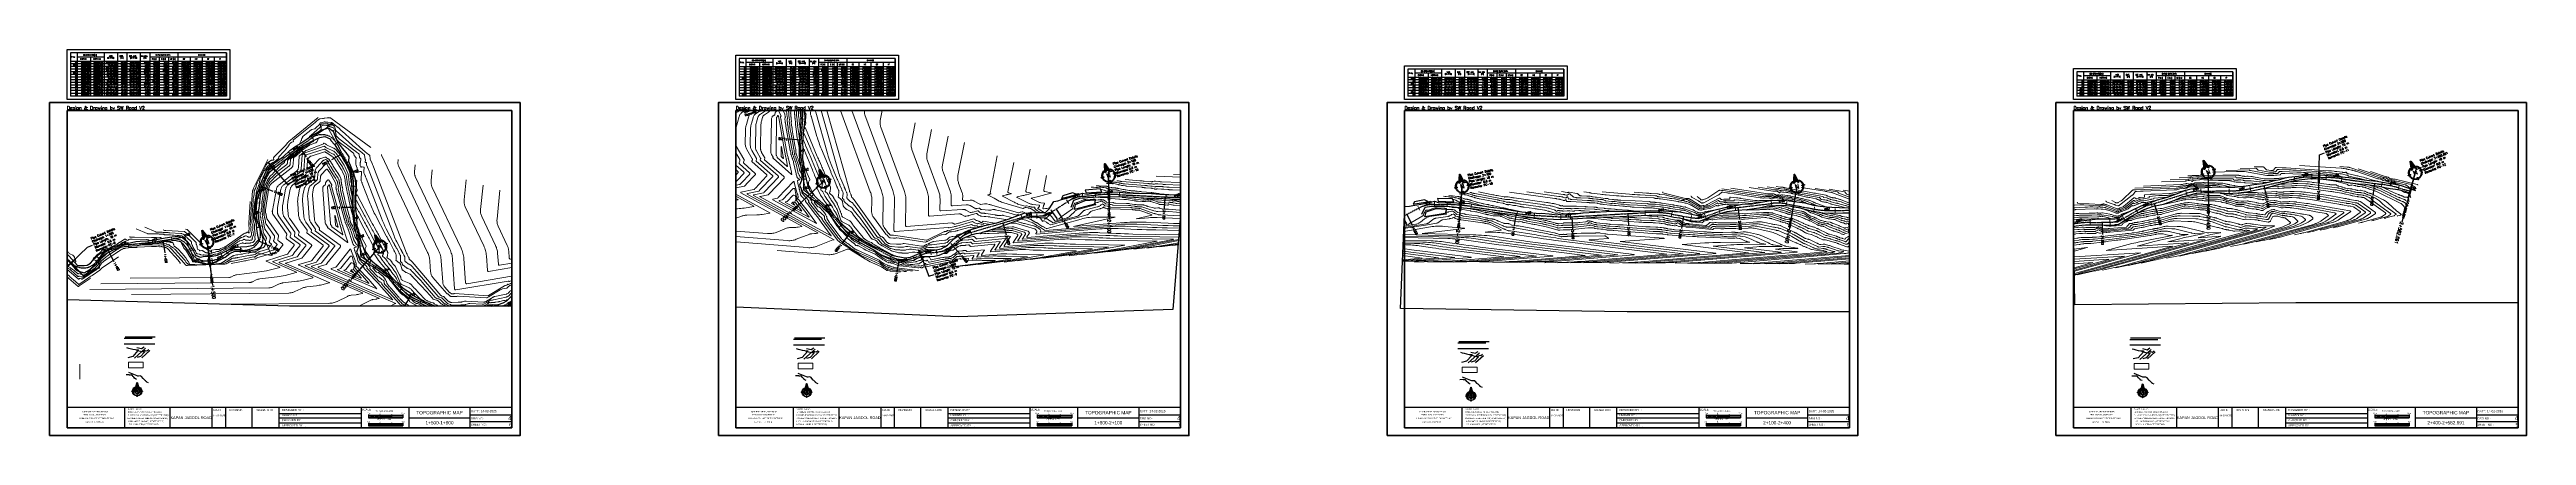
# Paper-space layout '2(1+500-2+582.691)' of a CAD drawing. Extents: x -16 to 2195, y -25 to 319.
# The model-space entities are those that its viewports show. They can reach past a viewport. Long polylines and large blocks are cut down to what shows.
import ezdxf
from ezdxf.enums import TextEntityAlignment as Align

# ---------------------------------------------------------------- set-up
doc = ezdxf.new("R2010")
doc.units = 0
doc.header["$MEASUREMENT"] = 0
doc.linetypes.add('Center', pattern=[2, 1.25, -0.25, 0.25, -0.25])
for name, color, linetype, lineweight in [('BEC', 3, 'Continuous', 13), ('BES', 3, 'Continuous', 13), ('Chainage', 7, 'Continuous', 25), ('Contour', 4, 'Continuous', 0), ('IP_Line', 150, 'Continuous', 9), ('PC_Callout', 6, 'Continuous', 30), ('PipeCulvert', 6, 'Continuous', 30), ('RC', 9, 'Center', 30)]:
    doc.layers.add(name, color=color, linetype=linetype, lineweight=lineweight)
for name, color, linetype in [('Building', 1, 'Continuous'), ('Frame', 7, 'Continuous'), ('HC_Data', 7, 'Continuous'), ('IPName', 7, 'Continuous'), ('legend', 250, 'Continuous'), ('Match Chainage', 7, 'Continuous'), ('North', 7, 'Continuous'), ('RoadEdge', 51, 'Continuous'), ('Source', 7, 'Continuous')]:
    doc.layers.add(name, color=color, linetype=linetype)
doc.layers.add('VP', color=7, linetype='Continuous', plot=False)
doc.styles.add('ARIAL', font='arial.ttf')
doc.styles.get("Standard").update_dxf_attribs({"font": 'simplex.shx'})
doc.dimstyles.new('Dimension_PC_Callout', dxfattribs={"dimtxt": 1.75, "dimasz": 1.75, "dimexe": 0.18, "dimexo": 0.0625, "dimgap": 0.875, "dimtad": 0, "dimdec": 4, "dimzin": 0, "dimdsep": 46, "dimtxsty": 'Standard', "dimcen": 0.09, "dimadec": 0, "dimazin": 0, "dimtfac": 1, "dimtdec": 4, "dimtofl": 0, "dimtmove": 0, "dimatfit": 3, "dimfxl": 1, "dimtolj": 1, "dimtzin": 0, "dimarcsym": 0})

# ---------------------------------------------------------------- blocks, each defined once
blk = doc.blocks.new('SheetA3-1')
at = {"layer": 'Frame', "color": 6, "linetype": 'Continuous', "lineweight": 35}
for p, q in [((397, 0), (0, 0)), ((0, 0), (0, -283)), ((397, -283), (397, 0)), ((0, -283), (397, -283))]:
    blk.add_line(p, q, dxfattribs=at)
at = {"layer": 'Frame', "linetype": 'Continuous', "lineweight": 30}
for p, q in [((397, -264.9), (0, -264.9)), ((51.5, -282.9), (51.5, -264.9)), ((91.9, -264.9), (91.9, -282.9)), ((129.6, -282.9), (129.6, -264.9)), ((141.7, -282.9), (141.7, -264.9)), ((165.2, -282.9), (165.2, -264.9)), ((189.5, -282.9), (189.5, -264.9)), ((262.5, -264.9), (262.5, -282.9)), ((305.3, -282.9), (305.3, -264.9)), ((359.7, -264.9), (359.7, -282.9)), ((189.5, -270.1), (262.5, -270.1)), ((189.5, -273.9), (262.5, -273.9)), ((189.5, -278.5), (262.5, -278.5)), ((305.3, -273.9), (359.7, -273.9)), ((359.7, -271.5), (397, -271.5)), ((359.7, -277.2), (397, -277.2))]:
    blk.add_line(p, q, dxfattribs=at)
at = {"layer": 'Frame', "color": 7, "linetype": 'Continuous'}
for p, q in [((269.1, -271), (269.1, -273.9)), ((299.8, -272.1), (269.1, -272.1)), ((269.1, -273), (299.8, -273)), ((269.1, -273.9), (299.8, -273.9)), ((269.1, -278.4), (269.1, -281.2)), ((299.8, -279.4), (269.1, -279.4)), ((269.1, -280.3), (299.8, -280.3)), ((269.1, -281.2), (299.8, -281.2)), ((271.1, -272.1), (271.1, -273.9)), ((271.1, -279.4), (271.1, -281.2)), ((273.2, -272.1), (273.2, -273.9)), ((273.2, -279.4), (273.2, -281.2)), ((275.2, -272.1), (275.2, -273.9)), ((275.2, -279.4), (275.2, -281.2)), ((277.3, -272.1), (277.3, -273.9)), ((277.3, -279.4), (277.3, -281.2)), ((279.3, -271), (279.3, -273.9)), ((279.3, -278.4), (279.3, -281.2)), ((289.6, -271), (289.6, -273.9)), ((289.6, -278.4), (289.6, -281.2)), ((299.8, -271), (299.8, -273.9)), ((299.8, -278.4), (299.8, -281.2))]:
    blk.add_line(p, q, dxfattribs=at)
at = {"layer": 'Frame', "color": 6, "linetype": 'Continuous', "lineweight": 35}
blk.add_lwpolyline([(-15.6, -289.8), (404.4, -289.8), (404.4, 7.2), (-15.6, 7.2)], close=True, dxfattribs=at)
at = {"layer": 'Frame', "color": 7, "linetype": 'Continuous'}
for points in [[(269.1, -273), (269.1, -273.9), (271.1, -273), (271.1, -273.9)], [(269.1, -280.3), (269.1, -281.2), (271.1, -280.3), (271.1, -281.2)], [(271.1, -272.1), (271.1, -273), (273.2, -272.1), (273.2, -273)], [(271.1, -279.4), (271.1, -280.3), (273.2, -279.4), (273.2, -280.3)], [(273.2, -273), (273.2, -273.9), (275.2, -273), (275.2, -273.9)], [(273.2, -280.3), (273.2, -281.2), (275.2, -280.3), (275.2, -281.2)], [(275.2, -273), (275.2, -272.1), (277.3, -273), (277.3, -272.1)], [(275.2, -280.3), (275.2, -279.4), (277.3, -280.3), (277.3, -279.4)], [(277.3, -273), (277.3, -273.9), (279.3, -273), (279.3, -273.9)], [(277.3, -280.3), (277.3, -281.2), (279.3, -280.3), (279.3, -281.2)], [(279.3, -273), (279.3, -272.1), (289.6, -273), (289.6, -272.1)], [(279.3, -280.3), (279.3, -279.4), (289.6, -280.3), (289.6, -279.4)], [(289.6, -273), (289.6, -273.9), (299.8, -273), (299.8, -273.9)], [(289.6, -280.3), (289.6, -281.2), (299.8, -280.3), (299.8, -281.2)]]:
    blk.add_solid(points, dxfattribs=at)
at = {"style": 'ARIAL'}
blk.add_attdef('CHRANGE', text='', height=3, dxfattribs=at).set_placement((332.5, -278.4), align=Align.MIDDLE_CENTER)
at = {"color": 1, "style": 'ARIAL'}
for tag, height, p in [('DWGNUM', 4, (397, -274.3)), ('SHEETNUM', 3, (397, -280.1))]:
    blk.add_attdef(tag, text='', height=height, dxfattribs=at).set_placement(p, align=Align.MIDDLE_RIGHT)
at = {"layer": 'Frame', "linetype": 'Continuous', "style": 'ARIAL'}
for s, p in [('HIMALAYA COLLAGE OF ENGINEERING', (26.3, -274.5)), ('TRIBHUWAN UNIVERSITY', (24.8, -271.3)), ('CHAYSAL, LALITPUR', (24.3, -278))]:
    blk.add_text(s, height=1.179, dxfattribs=at).set_placement(p, align=Align.MIDDLE)
for s, height, p in [('INSTITUTE OF ENGINEERING', 1.179, (25, -269.2)), ('SCALE ', 1.84, (267.6, -267.6))]:
    blk.add_text(s, height=height, dxfattribs=at).set_placement(p, align=Align.CENTER)
for s, height, p in [('DORJEE GYALZEN SHERPA (HCE077BCE039)', 1.179, (54.1, -275)), ('SUBMITTED BY:', 1.179, (54.3, -266.7)), ('HARI LAMTARI MAGAR (HCE077BCE042)', 1.179, (54.2, -277.8)), ('LOCHAN KHATRI (HCE077BCE045)', 1.179, (54.2, -280.5)), ('DHURBA BAHADUR ROKAYA(HCE077BCE038)', 1.179, (54.2, -272.2)), ('BINODLAL KUNWAR (HCE077BCE031)', 1.179, (54.4, -269.4)), ('14-02-2025', 1.5, (130.4, -272.8)), ('DATE', 1.84, (130.8, -267.9)), ('REVISION', 1.84, (144.5, -267.9)), ('SIGNATURE', 1.84, (169.1, -267.9)), ('APPROVED BY   :', 1.843, (191.7, -281.7)), ('CHECKED BY   :', 1.843, (191.7, -277)), ('DESIGNED BY  :', 1.843, (191.7, -268)), ('DRAWN BY  :', 1.843, (191.7, -272.5)), ('14-02-2025', 2, (369.2, -269.1))]:
    blk.add_text(s, height=height, dxfattribs=at).set_placement(p)
at = {"layer": 'Frame', "color": 7, "linetype": 'Continuous', "style": 'ARIAL'}
for s, height, p in [('HORIZONTAL 1: ', 1.126, (281.5, -268.4)), ('VERTICAL 1:', 1.126, (281.5, -276)), ('0', 1.13, (279.3, -270.5)), ('0', 1.13, (279.3, -277.8))]:
    blk.add_text(s, height=height, dxfattribs=at).set_placement(p, align=Align.CENTER)
for s, height, p in [('SHEET NO : ', 1.843, (360.5, -281)), ('DATE:', 1.84, (360.7, -269.2)), ('DRG NO : ', 1.84, (360.7, -275.5))]:
    blk.add_text(s, height=height, dxfattribs=at).set_placement(p)
at = {"layer": 'Frame', "linetype": 'Continuous', "lineweight": 30, "style": 'ARIAL', "width": 0.9}
for tag, height, p in [('ROADNAME', 2.46, (110.8, -273.9)), ('DWGNAME', 3.07, (332.5, -269.4))]:
    blk.add_attdef(tag, text='', height=height, dxfattribs=at).set_placement(p, align=Align.MIDDLE_CENTER)
at = {"layer": 'Frame', "color": 7, "linetype": 'Continuous', "style": 'ARIAL'}
for tag, p in [('V1', (269.1, -271)), ('V3', (269.1, -278.4)), ('V2', (299.8, -271)), ('V4', (299.8, -278.4))]:
    blk.add_attdef(tag, text='', height=1.13, dxfattribs=at).set_placement(p, align=Align.BOTTOM_CENTER)
for tag, p in [('VSCALE', (286.5, -276)), ('HSCALE', (287.4, -268.5))]:
    blk.add_attdef(tag, p, '', height=1.13, dxfattribs=at)
blk = doc.blocks.new('North')
at = {"layer": 'North'}
h = blk.add_hatch(color=0, dxfattribs=at)
h.dxf.hatch_style = 1
edge = h.paths.add_edge_path()
edge.add_line((0, 8.4), (-3, 5.4))
edge.add_arc((-3.3, 5.8), 0.5, 165, 315, ccw=False)
edge.add_line((-3.8, 5.9), (-0.5, 18.3))
edge.add_arc((0, 18.2), 0.5, 15, 165, ccw=False)
edge.add_line((0.5, 18.3), (3.8, 5.9))
edge.add_arc((3.3, 5.8), 0.5, -135, 15, ccw=False)
edge.add_line((3, 5.4), (0, 8.4))
edge = h.paths.add_edge_path()
edge.add_line((0.5, -8), (0.5, -9))
edge.add_arc((0, 0), 9, 273.1847, 356.8153)
edge.add_line((9, -0.5), (8, -0.5))
edge.add_arc((8, 0), 0.5, 90, 270, ccw=False)
edge.add_line((8, 0.5), (9, 0.5))
edge.add_arc((0, 0), 9, 3.1847, 60)
edge.add_arc((4.8, 8.2), 0.5, 60, 240, ccw=False)
edge.add_arc((0, 0), 10, 2.866, 60, ccw=False)
edge.add_line((10, 0.5), (11, 0.5))
edge.add_arc((11, 0), 0.5, -90, 90, ccw=False)
edge.add_line((11, -0.5), (10, -0.5))
edge.add_arc((0, 0), 10, 272.866, 357.134, ccw=False)
edge.add_line((0.5, -10), (0.5, -11))
edge.add_arc((0, -11), 0.5, -180, 0, ccw=False)
edge.add_line((-0.5, -11), (-0.5, -10))
edge.add_arc((0, 0), 10, 182.866, 267.134, ccw=False)
edge.add_line((-10, -0.5), (-11, -0.5))
edge.add_arc((-11, 0), 0.5, 90, 270, ccw=False)
edge.add_line((-11, 0.5), (-10, 0.5))
edge.add_arc((0, 0), 10, 120, 177.134, ccw=False)
edge.add_arc((-4.7, 8.2), 0.5, -60, 120, ccw=False)
edge.add_arc((0, 0), 9, 120, 176.8153)
edge.add_line((-9, 0.5), (-8, 0.5))
edge.add_arc((-8, 0), 0.5, -90, 90, ccw=False)
edge.add_line((-8, -0.5), (-9, -0.5))
edge.add_arc((0, 0), 9, 183.1847, 266.8153)
edge.add_line((-0.5, -9), (-0.5, -8))
edge.add_arc((0, -8), 0.5, 0, 180, ccw=False)
at = {"layer": 'North', "color": 0}
for points in [[(0.5, -8), (0.5, -9, 0.382015), (9, -0.5), (8, -0.5, -1), (8, 0.5), (9, 0.5, 0.25311), (4.5, 7.8, -1), (5, 8.7, -0.25459), (10, 0.5), (11, 0.5, -1), (11, -0.5), (10, -0.5, -0.385206), (0.5, -10), (0.5, -11, -1), (-0.5, -11), (-0.5, -10, -0.385206), (-10, -0.5), (-11, -0.5, -1), (-11, 0.5), (-10, 0.5, -0.25459), (-5, 8.7, -1), (-4.5, 7.8, 0.25311), (-9, 0.5), (-8, 0.5, -1), (-8, -0.5), (-9, -0.5, 0.382015), (-0.5, -9), (-0.5, -8, -1)], [(0, 8.4), (-3, 5.4, -0.767327), (-3.8, 5.9), (-0.5, 18.3, -0.767327), (0.5, 18.3), (3.8, 5.9, -0.767327), (3, 5.4)]]:
    blk.add_lwpolyline(points, format="xyb", close=True, dxfattribs=at)
blk.add_text('N', height=6.72, dxfattribs=at).set_placement((0, 0), align=Align.MIDDLE_CENTER)

msp = doc.modelspace()

# ---------------------------------------------------------------- linework, layer by layer
at = {"layer": 'BEC'}
for points in [[(338998.6, 3068425.8), (338995.4, 3068423.4)], [(338998.6, 3068425.8), (338995.4, 3068423.4)], [(338999.5, 3068424.7), (338996.3, 3068422.2)], [(338999.5, 3068424.7), (338996.3, 3068422.2)], [(339007.6, 3068408.5), (339003.7, 3068407.4)], [(339007.6, 3068408.5), (339003.7, 3068407.4)], [(339010.6, 3068397.4), (339006.8, 3068396.3)], [(339010.6, 3068397.4), (339006.8, 3068396.3)], [(339012.8, 3068390.6), (339009, 3068389.2)], [(339012.8, 3068390.6), (339009, 3068389.2)], [(339216.3, 3068385.1), (339217.3, 3068381.2)], [(339216.3, 3068385.1), (339217.3, 3068381.2)], [(339233.8, 3068389.8), (339234.8, 3068385.9)], [(339233.8, 3068389.8), (339234.8, 3068385.9)], [(339242.3, 3068391.8), (339243.1, 3068387.9)], [(339242.3, 3068391.8), (339243.1, 3068387.9)], [(339258, 3068395.1), (339258.8, 3068391.1)], [(339258, 3068395.1), (339258.8, 3068391.1)], [(339018.5, 3068374.9), (339014.7, 3068373.6)], [(339018.5, 3068374.9), (339014.7, 3068373.6)], [(339037.1, 3068368.1), (339039.1, 3068364.6)], [(339037.1, 3068368.1), (339039.1, 3068364.6)], [(339040.2, 3068369.9), (339042.2, 3068366.4)], [(339040.2, 3068369.9), (339042.2, 3068366.4)], [(339054.5, 3068373.4), (339054.4, 3068369.4)], [(339054.5, 3068373.4), (339054.4, 3068369.4)], [(339058.1, 3068373.2), (339058, 3068369.2)], [(339058.1, 3068373.2), (339058, 3068369.2)], [(339070.4, 3068371.2), (339069.2, 3068367.3)], [(339070.4, 3068371.2), (339069.2, 3068367.3)], [(339087.8, 3068365.7), (339086.6, 3068361.9)], [(339087.8, 3068365.7), (339086.6, 3068361.9)], [(339093.9, 3068364), (339092.9, 3068360.1)], [(339093.9, 3068364), (339092.9, 3068360.1)], [(339108.1, 3068360.4), (339107.2, 3068356.6)], [(339108.1, 3068360.4), (339107.2, 3068356.6)], [(339188.5, 3068360), (339191.8, 3068357.7)], [(339188.5, 3068360), (339191.8, 3068357.7)], [(339191.1, 3068363.6), (339194.3, 3068361.3)], [(339191.1, 3068363.6), (339194.3, 3068361.3)], [(339197.7, 3068371.5), (339200.5, 3068368.7)], [(339197.7, 3068371.5), (339200.5, 3068368.7)], [(339204.1, 3068378), (339206.9, 3068375.2)], [(339204.1, 3068378), (339206.9, 3068375.2)], [(339278.4, 3068380.2), (339274.4, 3068379.8)], [(339278.4, 3068380.2), (339274.4, 3068379.8)], [(339280.4, 3068360.7), (339276.5, 3068360.2)], [(339280.4, 3068360.7), (339276.5, 3068360.2)], [(339121, 3068344), (339117, 3068344)], [(339121, 3068344), (339117, 3068344)], [(339121, 3068342.5), (339117, 3068342.5)], [(339121, 3068342.5), (339117, 3068342.5)], [(339181.8, 3068338.4), (339185.8, 3068338.5)], [(339181.8, 3068338.4), (339185.8, 3068338.5)], [(339181.8, 3068338.2), (339185.8, 3068338.2)], [(339181.8, 3068338.2), (339185.8, 3068338.2)], [(339277.2, 3068338.1), (339273.5, 3068339.6)], [(339277.2, 3068338.1), (339273.5, 3068339.6)], [(339130.4, 3068330), (339129.3, 3068326.2)], [(339130.4, 3068330), (339129.3, 3068326.2)], [(339134, 3068329), (339132.9, 3068325.2)], [(339134, 3068329), (339132.9, 3068325.2)], [(339142.8, 3068328.7), (339143.6, 3068324.8)], [(339142.8, 3068328.7), (339143.6, 3068324.8)], [(339148.2, 3068329.9), (339149, 3068326)], [(339148.2, 3068329.9), (339149, 3068326)], [(339161, 3068327.6), (339158.9, 3068324.2)], [(339161, 3068327.6), (339158.9, 3068324.2)], [(339161.7, 3068327.1), (339159.6, 3068323.8)], [(339161.7, 3068327.1), (339159.6, 3068323.8)], [(339269, 3068317.8), (339265.3, 3068319.3)], [(339269, 3068317.8), (339265.3, 3068319.3)], [(339264.3, 3068297.4), (339260.3, 3068298)], [(339264.3, 3068297.4), (339260.3, 3068298)], [(339264.9, 3068302.3), (339261, 3068302.8)], [(339264.9, 3068302.3), (339261, 3068302.8)], [(339261.8, 3068286.9), (339257.9, 3068288.1)], [(339261.8, 3068286.9), (339257.9, 3068288.1)], [(339262.6, 3068289.5), (339258.8, 3068290.7)], [(339262.6, 3068289.5), (339258.8, 3068290.7)], [(339263.9, 3068271.7), (339260.5, 3068269.5)], [(339263.9, 3068271.7), (339260.5, 3068269.5)], [(339267.4, 3068266.3), (339264.1, 3068264.1)], [(339267.4, 3068266.3), (339264.1, 3068264.1)], [(339276.2, 3068249.8), (339272.5, 3068248.3)], [(339276.2, 3068249.8), (339272.5, 3068248.3)], [(339280.9, 3068238.8), (339277.3, 3068237.2)], [(339280.9, 3068238.8), (339277.3, 3068237.2)], [(339292, 3068222.3), (339289.1, 3068219.5)], [(339292, 3068222.3), (339289.1, 3068219.5)], [(339314.5, 3068199.5), (339311.7, 3068196.7)], [(339314.5, 3068199.5), (339311.7, 3068196.7)], [(339332.1, 3068192.7), (339332.3, 3068188.8)], [(339332.1, 3068192.7), (339332.3, 3068188.8)], [(339339, 3068193.1), (339339.2, 3068189.1)], [(339339, 3068193.1), (339339.2, 3068189.1)], [(339348.5, 3068192.4), (339347.7, 3068188.5)], [(339348.5, 3068192.4), (339347.7, 3068188.5)], [(339353.7, 3068191.3), (339352.9, 3068187.4)], [(339353.7, 3068191.3), (339352.9, 3068187.4)], [(339367.8, 3068192.8), (339369.4, 3068189.1)], [(339367.8, 3068192.8), (339369.4, 3068189.1)], [(339376, 3068196.4), (339377.7, 3068192.8)], [(339376, 3068196.4), (339377.7, 3068192.8)], [(339387.6, 3068198.8), (339387.6, 3068194.8)], [(339387.6, 3068198.8), (339387.6, 3068194.8)], [(339435.1, 3068197.7), (339435, 3068193.7)], [(339435.1, 3068197.7), (339435, 3068193.7)], [(339444.4, 3068196.1), (339443.1, 3068192.3)], [(339444.4, 3068196.1), (339443.1, 3068192.3)], [(339448.8, 3068194.6), (339447.5, 3068190.8)], [(339448.8, 3068194.6), (339447.5, 3068190.8)], [(339461.9, 3068194.3), (339462.9, 3068190.4)], [(339461.9, 3068194.3), (339462.9, 3068190.4)], [(339477.9, 3068198.5), (339479, 3068194.7)], [(339477.9, 3068198.5), (339479, 3068194.7)], [(339493.1, 3068198.9), (339492.3, 3068195)], [(339493.1, 3068198.9), (339492.3, 3068195)], [(339504, 3068196.4), (339503.2, 3068192.5)], [(339504, 3068196.4), (339503.2, 3068192.5)], [(339524.9, 3068190.3), (339523.5, 3068186.5)], [(339524.9, 3068190.3), (339523.5, 3068186.5)], [(339563.9, 3068175.7), (339562.5, 3068172)], [(339563.9, 3068175.7), (339562.5, 3068172)], [(339578.5, 3068171), (339577.4, 3068167.2)], [(339578.5, 3068171), (339577.4, 3068167.2)], [(339601.3, 3068164.9), (339600.3, 3068161)], [(339601.3, 3068164.9), (339600.3, 3068161)], [(339609.3, 3068163.2), (339608.7, 3068159.3)], [(339609.3, 3068163.2), (339608.7, 3068159.3)], [(339675.5, 3068153.1), (339674.9, 3068149.1)], [(339675.5, 3068153.1), (339674.9, 3068149.1)], [(339698.8, 3068146.7), (339697.3, 3068143)], [(339698.8, 3068146.7), (339697.3, 3068143)], [(339715.2, 3068140.2), (339713.8, 3068136.5)], [(339715.2, 3068140.2), (339713.8, 3068136.5)], [(339726.8, 3068138.8), (339727.3, 3068134.8)], [(339726.8, 3068138.8), (339727.3, 3068134.8)], [(339740.1, 3068140.5), (339740.6, 3068136.6)], [(339740.1, 3068140.5), (339740.6, 3068136.6)], [(339755, 3068140.8), (339754.6, 3068136.9)], [(339755, 3068140.8), (339754.6, 3068136.9)], [(339787.5, 3068137.9), (339787.1, 3068133.9)], [(339787.5, 3068137.9), (339787.1, 3068133.9)], [(339800.9, 3068134.6), (339799.4, 3068130.9)], [(339800.9, 3068134.6), (339799.4, 3068130.9)], [(339824.3, 3068125.1), (339822.8, 3068121.4)], [(339824.3, 3068125.1), (339822.8, 3068121.4)], [(339841.9, 3068120), (339841.2, 3068116)], [(339841.9, 3068120), (339841.2, 3068116)], [(339881.9, 3068112.8), (339881.2, 3068108.8)], [(339881.9, 3068112.8), (339881.2, 3068108.8)], [(339897.1, 3068108.1), (339895.5, 3068104.4)], [(339897.1, 3068108.1), (339895.5, 3068104.4)], [(339908.7, 3068103), (339907.1, 3068099.3)], [(339908.7, 3068103), (339907.1, 3068099.3)], [(339921.4, 3068096.5), (339919.4, 3068093)], [(339921.4, 3068096.5), (339919.4, 3068093)], [(339952.6, 3068078), (339950.6, 3068074.6)], [(339952.6, 3068078), (339950.6, 3068074.6)], [(339965.3, 3068069.4), (339962.9, 3068066.2)], [(339965.3, 3068069.4), (339962.9, 3068066.2)]]:
    msp.add_lwpolyline(points, dxfattribs=at)
at = {"layer": 'BES'}
for points in [[(338998.6, 3068425.8), (338995.4, 3068423.4)], [(338998.6, 3068425.8), (338995.4, 3068423.4)], [(338999.5, 3068424.7), (338996.3, 3068422.2)], [(338999.5, 3068424.7), (338996.3, 3068422.2)], [(339007.6, 3068408.5), (339003.7, 3068407.4)], [(339007.6, 3068408.5), (339003.7, 3068407.4)], [(339010.6, 3068397.4), (339006.8, 3068396.3)], [(339010.6, 3068397.4), (339006.8, 3068396.3)], [(339012.8, 3068390.6), (339009, 3068389.2)], [(339012.8, 3068390.6), (339009, 3068389.2)], [(339216.3, 3068385.1), (339217.3, 3068381.2)], [(339216.3, 3068385.1), (339217.3, 3068381.2)], [(339233.8, 3068389.8), (339234.8, 3068385.9)], [(339233.8, 3068389.8), (339234.8, 3068385.9)], [(339242.3, 3068391.8), (339243.1, 3068387.9)], [(339242.3, 3068391.8), (339243.1, 3068387.9)], [(339258, 3068395.1), (339258.8, 3068391.1)], [(339258, 3068395.1), (339258.8, 3068391.1)], [(339018.5, 3068374.9), (339014.7, 3068373.6)], [(339018.5, 3068374.9), (339014.7, 3068373.6)], [(339037.1, 3068368.1), (339039.1, 3068364.6)], [(339037.1, 3068368.1), (339039.1, 3068364.6)], [(339040.2, 3068369.9), (339042.2, 3068366.4)], [(339040.2, 3068369.9), (339042.2, 3068366.4)], [(339054.5, 3068373.4), (339054.4, 3068369.4)], [(339054.5, 3068373.4), (339054.4, 3068369.4)], [(339058.1, 3068373.2), (339058, 3068369.2)], [(339058.1, 3068373.2), (339058, 3068369.2)], [(339070.4, 3068371.2), (339069.2, 3068367.3)], [(339070.4, 3068371.2), (339069.2, 3068367.3)], [(339087.8, 3068365.7), (339086.6, 3068361.9)], [(339087.8, 3068365.7), (339086.6, 3068361.9)], [(339093.9, 3068364), (339092.9, 3068360.1)], [(339093.9, 3068364), (339092.9, 3068360.1)], [(339108.1, 3068360.4), (339107.2, 3068356.6)], [(339108.1, 3068360.4), (339107.2, 3068356.6)], [(339188.5, 3068360), (339191.8, 3068357.7)], [(339188.5, 3068360), (339191.8, 3068357.7)], [(339191.1, 3068363.6), (339194.3, 3068361.3)], [(339191.1, 3068363.6), (339194.3, 3068361.3)], [(339197.7, 3068371.5), (339200.5, 3068368.7)], [(339197.7, 3068371.5), (339200.5, 3068368.7)], [(339204.1, 3068378), (339206.9, 3068375.2)], [(339204.1, 3068378), (339206.9, 3068375.2)], [(339278.4, 3068380.2), (339274.4, 3068379.8)], [(339278.4, 3068380.2), (339274.4, 3068379.8)], [(339280.4, 3068360.7), (339276.5, 3068360.2)], [(339280.4, 3068360.7), (339276.5, 3068360.2)], [(339121, 3068344), (339117, 3068344)], [(339121, 3068344), (339117, 3068344)], [(339121, 3068342.5), (339117, 3068342.5)], [(339121, 3068342.5), (339117, 3068342.5)], [(339181.8, 3068338.4), (339185.8, 3068338.5)], [(339181.8, 3068338.4), (339185.8, 3068338.5)], [(339181.8, 3068338.2), (339185.8, 3068338.2)], [(339181.8, 3068338.2), (339185.8, 3068338.2)], [(339277.2, 3068338.1), (339273.5, 3068339.6)], [(339277.2, 3068338.1), (339273.5, 3068339.6)], [(339130.4, 3068330), (339129.3, 3068326.2)], [(339130.4, 3068330), (339129.3, 3068326.2)], [(339134, 3068329), (339132.9, 3068325.2)], [(339134, 3068329), (339132.9, 3068325.2)], [(339142.8, 3068328.7), (339143.6, 3068324.8)], [(339142.8, 3068328.7), (339143.6, 3068324.8)], [(339148.2, 3068329.9), (339149, 3068326)], [(339148.2, 3068329.9), (339149, 3068326)], [(339161, 3068327.6), (339158.9, 3068324.2)], [(339161, 3068327.6), (339158.9, 3068324.2)], [(339161.7, 3068327.1), (339159.6, 3068323.8)], [(339161.7, 3068327.1), (339159.6, 3068323.8)], [(339269, 3068317.8), (339265.3, 3068319.3)], [(339269, 3068317.8), (339265.3, 3068319.3)], [(339264.3, 3068297.4), (339260.3, 3068298)], [(339264.3, 3068297.4), (339260.3, 3068298)], [(339264.9, 3068302.3), (339261, 3068302.8)], [(339264.9, 3068302.3), (339261, 3068302.8)], [(339261.8, 3068286.9), (339257.9, 3068288.1)], [(339261.8, 3068286.9), (339257.9, 3068288.1)], [(339262.6, 3068289.5), (339258.8, 3068290.7)], [(339262.6, 3068289.5), (339258.8, 3068290.7)], [(339263.9, 3068271.7), (339260.5, 3068269.5)], [(339263.9, 3068271.7), (339260.5, 3068269.5)], [(339267.4, 3068266.3), (339264.1, 3068264.1)], [(339267.4, 3068266.3), (339264.1, 3068264.1)], [(339276.2, 3068249.8), (339272.5, 3068248.3)], [(339276.2, 3068249.8), (339272.5, 3068248.3)], [(339280.9, 3068238.8), (339277.3, 3068237.2)], [(339280.9, 3068238.8), (339277.3, 3068237.2)], [(339292, 3068222.3), (339289.1, 3068219.5)], [(339292, 3068222.3), (339289.1, 3068219.5)], [(339314.5, 3068199.5), (339311.7, 3068196.7)], [(339314.5, 3068199.5), (339311.7, 3068196.7)], [(339332.1, 3068192.7), (339332.3, 3068188.8)], [(339332.1, 3068192.7), (339332.3, 3068188.8)], [(339339, 3068193.1), (339339.2, 3068189.1)], [(339339, 3068193.1), (339339.2, 3068189.1)], [(339348.5, 3068192.4), (339347.7, 3068188.5)], [(339348.5, 3068192.4), (339347.7, 3068188.5)], [(339353.7, 3068191.3), (339352.9, 3068187.4)], [(339353.7, 3068191.3), (339352.9, 3068187.4)], [(339367.8, 3068192.8), (339369.4, 3068189.1)], [(339367.8, 3068192.8), (339369.4, 3068189.1)], [(339376, 3068196.4), (339377.7, 3068192.8)], [(339376, 3068196.4), (339377.7, 3068192.8)], [(339387.6, 3068198.8), (339387.6, 3068194.8)], [(339387.6, 3068198.8), (339387.6, 3068194.8)], [(339435.1, 3068197.7), (339435, 3068193.7)], [(339435.1, 3068197.7), (339435, 3068193.7)], [(339444.4, 3068196.1), (339443.1, 3068192.3)], [(339444.4, 3068196.1), (339443.1, 3068192.3)], [(339448.8, 3068194.6), (339447.5, 3068190.8)], [(339448.8, 3068194.6), (339447.5, 3068190.8)], [(339461.9, 3068194.3), (339462.9, 3068190.4)], [(339461.9, 3068194.3), (339462.9, 3068190.4)], [(339477.9, 3068198.5), (339479, 3068194.7)], [(339477.9, 3068198.5), (339479, 3068194.7)], [(339493.1, 3068198.9), (339492.3, 3068195)], [(339493.1, 3068198.9), (339492.3, 3068195)], [(339504, 3068196.4), (339503.2, 3068192.5)], [(339504, 3068196.4), (339503.2, 3068192.5)], [(339524.9, 3068190.3), (339523.5, 3068186.5)], [(339524.9, 3068190.3), (339523.5, 3068186.5)], [(339563.9, 3068175.7), (339562.5, 3068172)], [(339563.9, 3068175.7), (339562.5, 3068172)], [(339578.5, 3068171), (339577.4, 3068167.2)], [(339578.5, 3068171), (339577.4, 3068167.2)], [(339601.3, 3068164.9), (339600.3, 3068161)], [(339601.3, 3068164.9), (339600.3, 3068161)], [(339609.3, 3068163.2), (339608.7, 3068159.3)], [(339609.3, 3068163.2), (339608.7, 3068159.3)], [(339675.5, 3068153.1), (339674.9, 3068149.1)], [(339675.5, 3068153.1), (339674.9, 3068149.1)], [(339698.8, 3068146.7), (339697.3, 3068143)], [(339698.8, 3068146.7), (339697.3, 3068143)], [(339715.2, 3068140.2), (339713.8, 3068136.5)], [(339715.2, 3068140.2), (339713.8, 3068136.5)], [(339726.8, 3068138.8), (339727.3, 3068134.8)], [(339726.8, 3068138.8), (339727.3, 3068134.8)], [(339740.1, 3068140.5), (339740.6, 3068136.6)], [(339740.1, 3068140.5), (339740.6, 3068136.6)], [(339755, 3068140.8), (339754.6, 3068136.9)], [(339755, 3068140.8), (339754.6, 3068136.9)], [(339787.5, 3068137.9), (339787.1, 3068133.9)], [(339787.5, 3068137.9), (339787.1, 3068133.9)], [(339800.9, 3068134.6), (339799.4, 3068130.9)], [(339800.9, 3068134.6), (339799.4, 3068130.9)], [(339824.3, 3068125.1), (339822.8, 3068121.4)], [(339824.3, 3068125.1), (339822.8, 3068121.4)], [(339841.9, 3068120), (339841.2, 3068116)], [(339841.9, 3068120), (339841.2, 3068116)], [(339881.9, 3068112.8), (339881.2, 3068108.8)], [(339881.9, 3068112.8), (339881.2, 3068108.8)], [(339897.1, 3068108.1), (339895.5, 3068104.4)], [(339897.1, 3068108.1), (339895.5, 3068104.4)], [(339908.7, 3068103), (339907.1, 3068099.3)], [(339908.7, 3068103), (339907.1, 3068099.3)], [(339921.4, 3068096.5), (339919.4, 3068093)], [(339921.4, 3068096.5), (339919.4, 3068093)], [(339952.6, 3068078), (339950.6, 3068074.6)], [(339952.6, 3068078), (339950.6, 3068074.6)], [(339965.3, 3068069.4), (339962.9, 3068066.2)], [(339965.3, 3068069.4), (339962.9, 3068066.2)]]:
    msp.add_lwpolyline(points, dxfattribs=at)
at = {"layer": 'Building'}
for points in [[(339475.8, 3068202.8, 1414.8), (339474, 3068201, 1415.3), (339475.7, 3068200.9, 1415.6), (339485.3, 3068200.5, 1414.9), (339487.5, 3068200.6, 1414.8), (339484.9, 3068202.8, 1415), (339475.8, 3068202.8, 1414.8)], [(339481.9, 3068188, 1416.7), (339484.1, 3068192, 1416.8), (339493.5, 3068192.9, 1416.8), (339502.2, 3068190.7, 1416.7), (339500.4, 3068187, 1416.7), (339481.9, 3068188, 1416.7)], [(339496.4, 3068201.5, 1414.8), (339496.6, 3068199.1, 1414.8), (339510.1, 3068195.7, 1413.7), (339509.6, 3068198.6, 1412.9), (339496.4, 3068201.5, 1414.8)]]:
    msp.add_polyline3d(points, dxfattribs=at)
at = {"layer": 'Chainage'}
for p, q in [((339013.3, 3068383.4), (339002.9, 3068379.6)), ((339244.4, 3068390.2), (339246.6, 3068379.4)), ((339051.3, 3068371.3), (339052.3, 3068360.3)), ((339099.8, 3068360.5), (339097.1, 3068349.8)), ((339199.6, 3068370.7), (339207.5, 3068362.9)), ((339277.5, 3068369.5), (339266.6, 3068368.3)), ((339131.1, 3068327.7), (339128, 3068317.2)), ((339178.7, 3068326.8), (339186, 3068318.6)), ((339268.3, 3068321.3), (339258.1, 3068325.5)), ((339260.9, 3068272.9), (339251, 3068268.1)), ((339284.1, 3068228.7), (339275, 3068222.6)), ((339319.4, 3068193.5), (339314.3, 3068183.8)), ((339368.4, 3068190.9), (339372.8, 3068180.8)), ((339417.3, 3068196.1), (339417.1, 3068185.1)), ((339466.6, 3068193.4), (339469.4, 3068182.8)), ((339515.3, 3068191.4), (339512.1, 3068180.9)), ((339562.3, 3068174.2), (339558.4, 3068163.9)), ((339610.5, 3068161), (339608.8, 3068150.1)), ((339659.9, 3068153.4), (339658.2, 3068142.6)), ((339708.1, 3068140.9), (339704, 3068130.7)), ((339757.2, 3068138.6), (339756.2, 3068127.7)), ((339806.2, 3068130.3), (339802, 3068120.1)), ((339853.8, 3068115.8), (339851.8, 3068105)), ((339902.1, 3068103.7), (339897.6, 3068093.7)), ((339945.9, 3068079.7), (339940.3, 3068070.2)), ((339972.7, 3068061.1), (339966, 3068052.4))]:
    msp.add_line(p, q, dxfattribs=at)
at = {"layer": 'Contour'}
for points, elevation in [([(338995.9, 3068414.3), (338996.5, 3068413.4, -0.1472), (338996.7, 3068412.9), (338996.7, 3068412.1, 0.00449), (338996.8, 3068411.7), (338996.8, 3068411.2, 0.01049), (338996.9, 3068410.7), (338999.8, 3068386.8, -0.071818), (338999.8, 3068385.9, -0.071818)], 1438), ([(338996, 3068437.2), (338996.3, 3068437.3, -0.1947), (338996.7, 3068437.2), (338997.9, 3068436.3, -0.14037), (338998.5, 3068435.4), (338999.4, 3068433.2, 0.12299), (339000, 3068432.3), (339000.8, 3068431.6, -0.11493), (339001.5, 3068430.7), (339002.4, 3068428.4, -0.01119), (339003.1, 3068426.6), (339004, 3068424.3, -0.01902), (339004.7, 3068422.1), (339006.3, 3068416.5, 0.02759), (339006.8, 3068414.8), (339007.8, 3068412.5, -0.36572), (339007.7, 3068412.4), (339007.6, 3068412.3, 0.23471), (339007.5, 3068412.1), (339007.4, 3068410.9, -0.128556), (339007.3, 3068410.8, -0.128556)], 1434), ([(338995.6, 3068440.6, 0.06492), (338996.7, 3068440.3), (338998.3, 3068440.1, 0.05425), (338998.6, 3068440.1), (338998.9, 3068440.2, -0.1947), (338999.1, 3068440.1), (338999.3, 3068440, -0.14037), (338999.4, 3068439.8), (338999.6, 3068439.4, 0.12299), (338999.8, 3068439.2), (339002.3, 3068437, -0.11493), (339002.9, 3068436.1), (339003.3, 3068435.1, -0.01119), (339003.7, 3068434.1), (339004.2, 3068432.8, -0.01902), (339004.6, 3068431.6), (339009.5, 3068414.1, 0.02759), (339009.9, 3068412.8), (339010.6, 3068411.1, -0.36572), (339010.5, 3068410.7), (339010, 3068410.4, 0.23471), (339009.7, 3068409.9), (339009.6, 3068408.7, 0.11529), (339009.6, 3068408.3), (339009.8, 3068407.9, -0.08334), (339009.9, 3068407.4), (339010, 3068405.1, 0.00306), (339010, 3068404), (339010.1, 3068402.7, -0.04124), (339010, 3068401.6), (339009.9, 3068400.5, -0.264869), (339009.7, 3068400.3, -0.264869)], 1433), ([(338995.8, 3068447.7, -0.39524), (338996.2, 3068446.6), (338995.7, 3068445.1, 0.67041), (338996.1, 3068444.7), (338998, 3068445.7, -0.28496), (338999.6, 3068445.5), (339003.1, 3068442.8, -0.01639), (339003.5, 3068442.5), (339004.1, 3068442.1, -0.11493), (339004.2, 3068441.9), (339004.2, 3068441.7, -0.01119), (339004.3, 3068441.5), (339004.4, 3068441.3, -0.01902), (339004.5, 3068441.1), (339012.7, 3068411.8, 0.02759), (339013.1, 3068410.8), (339013.5, 3068409.7, -0.36572), (339013.2, 3068409), (339012.2, 3068408.3, 0.23471), (339011.9, 3068407.9), (339011.9, 3068407.4, 0.11529), (339011.9, 3068406.9), (339012.5, 3068405.4, -0.08334), (339012.6, 3068405.1), (339012.6, 3068404.9, 0.00306), (339012.6, 3068404.7), (339012.8, 3068398.3, -0.04124), (339012.8, 3068396.4), (339012.5, 3068394.6, 0.06219), (339012.5, 3068392.8), (339012.8, 3068390.9, -0.282885), (339012.7, 3068390.7, -0.282885)], 1432), ([(338995.6, 3068418.5), (338996.4, 3068416.3, 0.02271), (338996.5, 3068415.9), (338996.7, 3068415.5, 0.27139), (338996.8, 3068415.4), (338996.9, 3068415.4, -0.41533), (338997, 3068415.3), (338996.9, 3068415, 0.1453), (338997, 3068414.7), (338997.7, 3068413.3, 0.04434), (338998, 3068412.9), (338998.3, 3068412.4, -0.1472), (338998.5, 3068411.9), (338998.6, 3068410.5, 0.00449), (338998.7, 3068409.7), (338998.7, 3068408.9, 0.01049), (338998.8, 3068408), (339002.7, 3068376.3, -0.00981), (339002.8, 3068375.9), (339002.8, 3068375.4, 0.03768), (339002.9, 3068375.2), (339002.9, 3068375, 0.00983), (339003, 3068374.8), (339003.2, 3068374.1, 0.05068), (339003.4, 3068373.6), (339006.9, 3068366.7, -0.00278), (339009.4, 3068361.9), (339014.3, 3068352.1, 0.37351), (339014.5, 3068352), (339014.9, 3068352.2, -0.03045), (339015.3, 3068352.3), (339026.9, 3068354.7, -0.024614), (339027.1, 3068354.7, -0.024614)], 1437), ([(338996, 3068421.4), (338996.3, 3068420.6, 0.02271), (338996.5, 3068420), (338998.2, 3068416.2, 0.27139), (338998.3, 3068416.1), (338998.4, 3068416.1, 0.07502), (338998.5, 3068416.1), (338999.2, 3068416.2, 0.04054), (338999.3, 3068416.3), (338999.5, 3068416.3, -0.43896), (338999.5, 3068416.3), (338999.7, 3068415.7, -0.12529), (338999.7, 3068415.2), (338999.4, 3068414, 0.02924), (338999.4, 3068413.6), (338999.3, 3068413.1, 0.1453), (338999.4, 3068412.7), (338999.8, 3068412, 0.04434), (339000, 3068411.7), (339000.2, 3068411.4, -0.1472), (339000.3, 3068411.1), (339000.5, 3068408.8, 0.00449), (339000.5, 3068407.7), (339000.6, 3068406.6, 0.01049), (339000.7, 3068405.4), (339003.5, 3068382.9, -0.00981), (339003.7, 3068381.4), (339003.9, 3068379.6, 0.03768), (339004, 3068378.8), (339004.2, 3068378, 0.00983), (339004.4, 3068377.2), (339004.8, 3068375.7, -0.04196), (339004.9, 3068375), (339005, 3068374, 0.33877), (339005.1, 3068373.9), (339005.3, 3068373.9, -0.24264), (339005.4, 3068373.8), (339010.5, 3068363.6, -0.00234), (339012.4, 3068359.6), (339015.3, 3068353.8, 0.31229), (339015.6, 3068353.6), (339016, 3068353.7, 0.05838), (339016.5, 3068353.7), (339016.9, 3068353.9, -0.03045), (339017.4, 3068354), (339024.5, 3068355.5, -0.00304), (339029.5, 3068356.5), (339037.6, 3068358.1, 0.03311), (339038, 3068358.1), (339038.3, 3068358.3, 0.06771), (339038.6, 3068358.4), (339039, 3068358.7, -0.068), (339039.3, 3068358.8), (339039.6, 3068358.9, -0.02161), (339039.8, 3068359), (339040.1, 3068359.1, -0.01236), (339040.4, 3068359.1), (339057.6, 3068362.4)], 1436), ([(339009.4, 3068432.9), (339015.9, 3068409.5, 0.02759), (339016.2, 3068408.7), (339016.5, 3068408, -0.36572), (339016.3, 3068407.5), (339014.2, 3068406.2, 0.23471), (339014.2, 3068406.1), (339014.1, 3068405.9, 0.11529), (339014.2, 3068405.7), (339014.4, 3068405.1, -0.07228), (339014.5, 3068404.6), (339014.8, 3068399.8, 0.04268), (339015.2, 3068397.9), (339015.6, 3068395.9, -0.03263), (339016, 3068394.1), (339016.2, 3068392, -0.02623), (339016.3, 3068390.8), (339016.3, 3068389.6, 0.06515), (339016.5, 3068388.4), (339017.6, 3068384.3, 0.10404), (339018.8, 3068381.9), (339020.6, 3068379.7, -0.1948), (339021.3, 3068377.4), (339021, 3068373.9, -0.19204), (339020.7, 3068373.4), (339020.2, 3068372.9, -0.112012), (339020, 3068372.8, -0.112012)], 1431), ([(339004.1, 3068407.2, 0.066118), (339004.1, 3068406.8), (339004.2, 3068405.3, 0.00449), (339004.3, 3068403.9), (339004.4, 3068402, 0.01049), (339004.6, 3068400.2), (339005.1, 3068395.9, -0.00981), (339005.5, 3068392.5), (339005.9, 3068387.9, 0.03768), (339006.2, 3068386), (339006.8, 3068383.4, 0.00983), (339007, 3068382.8), (339007.1, 3068382.2, -0.04196), (339007.3, 3068381.6), (339007.8, 3068376.6, 0.04274), (339007.9, 3068376.1), (339008.1, 3068375.5, -0.0943), (339008.1, 3068375.1), (339008.1, 3068374.8, 0.14742), (339008.1, 3068374.5), (339008.5, 3068373.8, 0.04189), (339008.8, 3068373.3), (339010.1, 3068371.6, -0.05071), (339011, 3068370.2), (339016.7, 3068358.4, 0.31229), (339017.3, 3068358.1), (339018, 3068358.2, -0.21518), (339018.7, 3068358), (339019.5, 3068357.2, 0.21734), (339020.3, 3068356.9), (339021.2, 3068357, 0.02277), (339022.1, 3068357.1), (339034.1, 3068359.5, 0.03311), (339034.4, 3068359.5), (339034.7, 3068359.6, -0.07085), (339035.1, 3068359.7), (339037.1, 3068359.8, 0.03532), (339037.4, 3068359.8), (339037.8, 3068359.9, 0.15683), (339037.9, 3068360), (339038, 3068360.1, 0.05363), (339038.1, 3068360.2), (339038.7, 3068361.1, -0.10326), (339039.2, 3068361.7), (339040.5, 3068362.5, -0.00321), (339040.8, 3068362.7), (339041.1, 3068362.9, -0.068), (339041.4, 3068363.1), (339043.4, 3068363.8, -0.02161), (339044.7, 3068364.2), (339046.1, 3068364.5, -0.01236), (339047.5, 3068364.8), (339058.5, 3068366.8, -0.0086), (339059.4, 3068367), (339060.5, 3068367.2, -0.00522), (339061.1, 3068367.3), (339061.6, 3068367.3, -0.01057), (339062.2, 3068367.4), (339062.9, 3068367.5, 0.02201), (339063.4, 3068367.5), (339064, 3068367.6, -0.0973), (339064.5, 3068367.6), (339065.4, 3068367.4, -0.00415), (339066.2, 3068367.2), (339069, 3068366.6, -0.01576), (339069.6, 3068366.4), (339070.2, 3068366.3, -0.02298), (339070.7, 3068366.1), (339072.5, 3068365.4, 0.0027), (339073.8, 3068364.8), (339075.1, 3068364.3, 0.00555), (339076.5, 3068363.8), (339088.2, 3068359.5, -0.02112), (339089.6, 3068359), (339091, 3068358.3, 0.00111), (339092.4, 3068357.7), (339094.8, 3068356.6, 0.0384), (339095.5, 3068356.3), (339096.3, 3068356.1, -0.0796), (339097, 3068355.7), (339099, 3068354.4, -0.04408), (339099.3, 3068354.1), (339099.8, 3068353.7, 0.06517), (339099.9, 3068353.6), (339100, 3068353.5, -0.12032), (339100.1, 3068353.4), (339100.6, 3068352.7, -0.06086), (339100.9, 3068352.1), (339105.5, 3068339.1, -0.01965), (339105.9, 3068337.7), (339106.3, 3068336.3, -0.51727), (339105.8, 3068335.7, -0.51727)], 1434), ([(339270.2, 3068407.5), (339237.7, 3068398.1, 0.24548), (339237.5, 3068398), (339237.4, 3068397.8, -0.33064), (339237.3, 3068397.7), (339236.7, 3068397.7, 0.17797), (339236.2, 3068397.5), (339235.8, 3068397.2, -0.04236), (339235.3, 3068396.9), (339234.6, 3068396.5, -0.02635), (339233.9, 3068396.1), (339220.1, 3068390.4, 0.21281), (339219.5, 3068389.7), (339219.1, 3068388.7, -0.39276), (339218.5, 3068388.3), (339217.2, 3068388.7, 0.11654), (339215.9, 3068388.7), (339214.2, 3068388.4, 0.07979), (339212.9, 3068387.9), (339211.6, 3068387.1, 0.0456), (339210.4, 3068386.3), (339197.4, 3068375.2, 0.07366), (339196.4, 3068374.1), (339195.5, 3068372.7, -0.07051), (339194.6, 3068371.6), (339193.2, 3068370.4, 0.03258), (339192.7, 3068370), (339192.2, 3068369.4, 0.04318), (339192.1, 3068369.2), (339192, 3068369.1, -0.01714), (339191.9, 3068368.9), (339191.5, 3068368.4, 0.07449), (339191.3, 3068368), (339191, 3068367.1, -0.06795), (339190.7, 3068366.4), (339188.8, 3068363.7, 0.03346), (339187.6, 3068361.6), (339182.2, 3068350.7, -0.00265), (339181.1, 3068348.4), (339179.7, 3068345.7, 0.08859), (339179.2, 3068344.1), (339179, 3068342.2, -0.0684), (339178.6, 3068340.8), (339177.8, 3068338.9, -0.06756), (339177.6, 3068338.5), (339177.3, 3068338.2, 0.14593), (339177.2, 3068337.8), (339177.1, 3068336.7, -0.04769), (339176.9, 3068335.9), (339176.5, 3068334.4, -0.11677), (339175.9, 3068333.3), (339174.1, 3068331.3, 0.14969), (339174, 3068331), (339173.9, 3068330.7, -0.18894), (339173.8, 3068330.5), (339173.3, 3068330.1, -0.26754), (339172.8, 3068330), (339172.1, 3068330.2, 0.01506), (339171.7, 3068330.4), (339171.2, 3068330.5, -0.03856), (339170.8, 3068330.7), (339168.3, 3068331.9, -0.12891), (339167.8, 3068332.4), (339167.3, 3068333.1, 0.27041), (339166.8, 3068333.3), (339166.2, 3068333.3, -0.04147), (339165.6, 3068333.2), (339162.7, 3068333.5, 0.07659), (339160.6, 3068333.3), (339154.8, 3068332, -0.03414), (339152.5, 3068331.6), (339149.3, 3068331.4, -0.02791), (339148.6, 3068331.3), (339147.9, 3068331.3, 0.04036), (339147.1, 3068331.3), (339143.5, 3068330.8, -0.02162), (339142.9, 3068330.7), (339142.3, 3068330.7, -0.01468), (339141.8, 3068330.7), (339141.1, 3068330.7, -0.00157), (339141, 3068330.7), (339141, 3068330.7, 0.07571), (339140.9, 3068330.7), (339140.5, 3068330.6, -0.13188), (339140.3, 3068330.6), (339138.6, 3068331, -0.02163), (339138.3, 3068331.1), (339138, 3068331.2, 0.05623), (339137.6, 3068331.2), (339136.9, 3068331.3, 0.01014), (339136.3, 3068331.4), (339135.6, 3068331.4, -0.08253), (339135, 3068331.5), (339132.7, 3068332.5, 0.07089), (339132.3, 3068332.6), (339131.8, 3068332.6, -0.31156), (339131.7, 3068332.7), (339131.6, 3068332.9, 0.21513), (339131.5, 3068333), (339128.7, 3068334.4, 0.04663), (339128.6, 3068334.5), (339128.4, 3068334.5, 0.01153), (339128.3, 3068334.5), (339127.9, 3068334.6, -0.06992), (339127.6, 3068334.7), (339126.4, 3068335.4, -0.07632), (339125.9, 3068335.8), (339125.4, 3068336.3, 0.07495), (339124.9, 3068336.7), (339123.9, 3068337.3, -0.03532), (339123.5, 3068337.5), (339123.2, 3068337.8, -0.23291), (339123, 3068338.1), (339123, 3068340.5, 0.14104), (339123, 3068340.8), (339122.8, 3068341.1, -0.10238), (339122.7, 3068341.4), (339122.2, 3068344.2, -0.16592), (339122.3, 3068344.5), (339122.4, 3068344.7, 0.15219), (339122.4, 3068345), (339122.4, 3068345.9, -0.03977), (339122.3, 3068346.6), (339122.4, 3068348.1, -0.08537), (339122.5, 3068348.4), (339122.6, 3068348.7, 0.06976), (339122.7, 3068349.1), (339122.8, 3068349.4, 0.13171), (339122.7, 3068349.8), (339120.7, 3068354.4, 0.02842), (339120.5, 3068354.9), (339120.2, 3068355.4, -0.02796), (339120, 3068355.9), (339119, 3068358.2, -0.04925), (339119, 3068358.3), (339118.9, 3068358.6, 0.319), (339118.9, 3068358.6), (339118.8, 3068358.6, -0.14355), (339118.8, 3068358.6), (339118.8, 3068358.6, -0.01522), (339118.8, 3068358.6), (339117.9, 3068359.4, 0.05165), (339117.6, 3068359.7), (339117.3, 3068359.9, 0.02283), (339116.9, 3068360.1), (339108.2, 3068364.5, -0.01601), (339107.5, 3068364.8), (339106.9, 3068365.2, 0.03761), (339106.2, 3068365.5), (339104.3, 3068366.3, -0.00566), (339104.1, 3068366.3), (339103.9, 3068366.4, -0.07915), (339103.8, 3068366.5), (339103.7, 3068366.6, 0.06659), (339103.5, 3068366.7), (339103.3, 3068366.8, 0.00235), (339103.2, 3068366.9), (339103, 3068366.9, -0.04492), (339102.9, 3068367), (339102.1, 3068367.6, 0.05242), (339101.5, 3068367.9), (339098, 3068369.4, -0.0115), (339097.6, 3068369.6), (339097.3, 3068369.8, -0.0892), (339096.9, 3068370), (339089.6, 3068377.7)], 1428), ([(339303.1, 3068364.8), (339280.4, 3068402.8, 0.13932), (339279.7, 3068403.4), (339278.8, 3068403.8, 0.05887), (339277.9, 3068404.2), (339275.4, 3068404.8, 0.00581), (339273.3, 3068405.3), (339271.2, 3068405.8, 0.12351), (339269.4, 3068405.7), (339267.6, 3068405.2, 0.00233), (339265.9, 3068404.7), (339242.3, 3068397.9, 0.24548), (339241.8, 3068397.5), (339241.6, 3068396.8, -0.33064), (339241.1, 3068396.4), (339239.7, 3068396.5, 0.05684), (339239.1, 3068396.4), (339238.5, 3068396.3, 0.04567), (339238.1, 3068396.2), (339237.7, 3068396, 0.07384), (339237.4, 3068395.8), (339236, 3068394.7, -0.04236), (339234.9, 3068394), (339232.3, 3068392.6, -0.02635), (339230.1, 3068391.5), (339224.2, 3068389, 0.21281), (339223.9, 3068388.7), (339223.7, 3068388.1, -0.24894), (339223.3, 3068387.7), (339217.7, 3068386.2, -0.14873), (339217.3, 3068386.3), (339216.9, 3068386.4, 0.16354), (339216.6, 3068386.4), (339216.4, 3068386.3, -0.00727), (339216.1, 3068386.2), (339213.8, 3068385.5, -0.02145), (339213, 3068385.3), (339212.2, 3068385.2, 0.07979), (339211.4, 3068384.9), (339208, 3068382.9, 0.0456), (339205.6, 3068381.2), (339202.3, 3068378.4, 0.07366), (339200.6, 3068376.5), (339198.7, 3068373.5, -0.07051), (339198.3, 3068373.1), (339197.8, 3068372.7, 0.03258), (339197.4, 3068372.3), (339194.6, 3068369.1, 0.04318), (339194.5, 3068369), (339194.4, 3068368.8, -0.03988), (339194.3, 3068368.7), (339193.6, 3068367.9, 0.04478), (339193.2, 3068367.3), (339192.2, 3068365.5, -0.02204), (339192, 3068365.3), (339191.8, 3068365, 0.07449), (339191.7, 3068364.8), (339191.6, 3068364.5, -0.06795), (339191.5, 3068364.3), (339188, 3068359, 0.03346), (339186.4, 3068356.3), (339185, 3068353.6, -0.00265), (339183.6, 3068350.8), (339181.8, 3068347.1, 0.08859), (339181.1, 3068345), (339180.8, 3068342.6, -0.0684), (339180.3, 3068340.7), (339179.3, 3068338.2, -0.06756), (339179.2, 3068338), (339179, 3068337.8, 0.14593), (339178.9, 3068337.5), (339178.9, 3068337, -0.04769), (339178.8, 3068336.5), (339177.9, 3068333.4, -0.11677), (339177.5, 3068332.6), (339176.8, 3068331.8, 0.14969), (339176.4, 3068330.9), (339176.2, 3068329.8, -0.18894), (339175.8, 3068329.2), (339175.2, 3068328.7, -0.06224), (339174.6, 3068328.2), (339173.6, 3068327.8, -0.15587), (339172.7, 3068327.7), (339171.7, 3068327.9, -0.04466), (339170.8, 3068328.1), (339170, 3068328.4, 0.01506), (339169.2, 3068328.7), (339167, 3068329.4, -0.03856), (339166.2, 3068329.7), (339165.1, 3068330.2, -0.12891), (339164.8, 3068330.5), (339164.6, 3068330.8, 0.27041), (339164.3, 3068331), (339164, 3068330.9, -0.04147), (339163.7, 3068330.9), (339159, 3068331.3, 0.07659), (339157.5, 3068331.2), (339156, 3068330.9, -0.03414), (339154.4, 3068330.6), (339149.2, 3068330.1, -0.02791), (339149.1, 3068330.1), (339149, 3068330.1, 0.04036), (339149, 3068330.1), (339147, 3068329.9)], 1429), ([(339006.4, 3068398.1), (339006.9, 3068392.1, 0.03768), (339007.3, 3068389.5), (339008.2, 3068386, 0.00983), (339008.3, 3068385.6), (339008.4, 3068385.3, -0.04196), (339008.4, 3068384.9), (339008.7, 3068382.8, 0.04274), (339009, 3068381.3), (339009.8, 3068378.3, -0.0943), (339009.9, 3068377.4), (339009.8, 3068376.2, -0.02899), (339009.7, 3068375.8), (339009.6, 3068375.5, 0.19913), (339009.7, 3068375.1), (339010.1, 3068374.5, -0.02122), (339010.4, 3068374), (339011.7, 3068371.4, 0.04189), (339012.3, 3068370.5), (339013, 3068369.6, -0.05071), (339013.6, 3068368.7), (339017.5, 3068360.6, 0.31229), (339017.9, 3068360.4), (339018.4, 3068360.4, -0.21518), (339018.9, 3068360.3), (339020.5, 3068358.7, 0.21734), (339021.7, 3068358.3), (339023.2, 3068358.4, 0.02277), (339024.6, 3068358.7), (339032.4, 3068360.2, 0.03311), (339032.6, 3068360.2), (339032.8, 3068360.3, -0.07085), (339033, 3068360.3), (339034.2, 3068360.4, 0.03532), (339035, 3068360.5), (339037.4, 3068360.9, 0.04642), (339037.6, 3068361), (339037.9, 3068361.1, 0.03701), (339037.9, 3068361.1), (339037.9, 3068361.1, 0.02912), (339038, 3068361.1), (339038, 3068361.2, 0.09695), (339038.1, 3068361.2), (339038.9, 3068362.6, -0.10326), (339039.6, 3068363.4), (339041.8, 3068364.9, -0.00321), (339042, 3068365), (339042.2, 3068365.1, -0.068), (339042.4, 3068365.2), (339045.3, 3068366.2, -0.02161), (339047.2, 3068366.7), (339049.1, 3068367.2, -0.01236), (339051, 3068367.6), (339054.8, 3068368.3, -0.0086), (339056.2, 3068368.6), (339058, 3068368.8, -0.00522), (339058.8, 3068368.9), (339060, 3068369.1, -0.01057), (339060.2, 3068369.1), (339060.4, 3068369.1, 0.02201), (339060.7, 3068369.2), (339062.7, 3068369.5, -0.0973), (339063.2, 3068369.5), (339063.6, 3068369.4, -0.00377), (339064.1, 3068369.3), (339066.2, 3068368.8)], 1433), ([(339008.6, 3068392.4), (339009.5, 3068388.6, 0.00983), (339009.5, 3068388.5), (339009.6, 3068388.4, -0.04196), (339009.6, 3068388.3), (339009.6, 3068387.8, 0.04274), (339009.7, 3068387.5), (339011.7, 3068380.6, -0.0943), (339011.7, 3068380.2), (339011.7, 3068379.8, -0.02899), (339011.6, 3068379.5), (339011, 3068376.9, 0.12718), (339011, 3068376.4), (339011.2, 3068376, -0.02433), (339011.3, 3068375.6), (339011.4, 3068375, 0.09467), (339011.6, 3068374.4), (339014.1, 3068370.6, -0.02122), (339014.6, 3068369.7), (339015.2, 3068368.6, 0.04189), (339015.5, 3068368.1), (339015.9, 3068367.6, -0.05071), (339016.2, 3068367.1), (339018.3, 3068362.7, 0.31229), (339018.5, 3068362.6), (339018.8, 3068362.6, -0.21518), (339019.1, 3068362.6), (339021.5, 3068360.3, 0.21734), (339023.2, 3068359.7), (339025.2, 3068359.9, 0.02277), (339027.1, 3068360.2), (339030.7, 3068360.9, 0.03311), (339030.8, 3068360.9), (339030.9, 3068360.9, -0.07085), (339031, 3068361), (339031.6, 3068361, 0.03532), (339032, 3068361), (339033, 3068361.2, 0.04642), (339033.8, 3068361.4), (339037.3, 3068362.8, 0.03701), (339037.5, 3068362.9), (339037.6, 3068362.9, 0.02051), (339037.8, 3068363), (339038.3, 3068363.4, 0.0086), (339038.6, 3068363.6), (339038.9, 3068363.8, 0.09695), (339039.1, 3068364.1), (339039.4, 3068364.5, -0.10326), (339039.7, 3068364.8), (339043.2, 3068367.2, -0.00321), (339043.2, 3068367.3), (339043.3, 3068367.3, -0.068), (339043.4, 3068367.3), (339047.9, 3068368.8, -0.02161), (339048.9, 3068369.1), (339050.2, 3068369.4, 0.016413), (339050.2, 3068369.5, 0.016413)], 1432), ([(339033.7, 3068346.4), (339155.9, 3068296, 0.11333), (339159.3, 3068295.5), (339162.8, 3068295.7, -0.08559), (339166.3, 3068295.3), (339181.1, 3068291, 0.03034), (339188.2, 3068289.4), (339198.4, 3068287.8, 0.71788), (339198.6, 3068288.2), (339182.8, 3068304.7, -0.69681), (339183, 3068305.1), (339200.9, 3068303.3, 0.18862), (339201.7, 3068303.5), (339202.4, 3068304, -0.03664), (339203.2, 3068304.5), (339210.6, 3068308.6, 0.427), (339211, 3068310), (339205.9, 3068318.4, -0.31843), (339206, 3068319.8), (339207.1, 3068321.1, 0.23115), (339207.4, 3068322.5), (339203.5, 3068340.6, -0.13615), (339203.6, 3068343.1), (339204.5, 3068345.5, -0.06483), (339205.6, 3068347.8), (339214.7, 3068361.6, -0.18206), (339218.5, 3068364.3), (339235.4, 3068368.9, 0.21333), (339238.4, 3068371.3), (339243.9, 3068382.3, -0.21032), (339244, 3068382.4), (339244.2, 3068382.4, 0.00291), (339244.3, 3068382.5), (339244.6, 3068382.6, 0.02112), (339244.8, 3068382.6), (339245, 3068382.7, -0.01324), (339245.2, 3068382.7), (339245.4, 3068382.8, -0.02328), (339245.6, 3068382.9), (339246.4, 3068383.1, -0.06888), (339247, 3068383.1), (339252.5, 3068382.9, -0.0094), (339256.3, 3068382.6), (339265.1, 3068381.9, -0.2502), (339265.3, 3068381.7), (339265.4, 3068381.6, 0.0195), (339265.5, 3068381.4), (339266.1, 3068380.4, 0.03697), (339266.6, 3068379.7), (339271.1, 3068374.7, -0.06172), (339271.6, 3068374.1), (339272, 3068373.3, -0.0398), (339272.2, 3068372.8), (339272.3, 3068372.3, -0.0221), (339272.5, 3068371.9), (339272.9, 3068370, -0.07733), (339272.9, 3068369.9), (339272.9, 3068369.7, 0.10168), (339272.9, 3068369.6), (339273.1, 3068369.1, -0.05585), (339273.2, 3068368.7), (339273.2, 3068368.2, 0.03674), (339273.3, 3068367.8), (339273.8, 3068365.8, -0.02083), (339274, 3068365.1), (339274.1, 3068364.4, -0.00067), (339274.3, 3068363.7), (339274.8, 3068360.5, -0.03361), (339275, 3068358.2), (339275.2, 3068352.3, -0.0845), (339274.8, 3068349.1), (339273.8, 3068345.8, 0.02576), (339273.1, 3068343.2), (339272.6, 3068340.6, -0.002), (339272.1, 3068338), (339271.1, 3068333.5, 0.01394), (339271.1, 3068333.5), (339271.1, 3068333.4, -0.12492), (339271.1, 3068333.4), (339271.1, 3068333.4, 0.11974), (339271.1, 3068333.3), (339270.7, 3068331.1, 0.028885), (339270.7, 3068331)], 1437), ([(339059.8, 3068340.8), (339141.2, 3068307.3, 0.11333), (339143.6, 3068306.9), (339146, 3068307, -0.08559), (339148.4, 3068306.7), (339166.4, 3068301.6, 0.03034), (339174.6, 3068299.7), (339186.6, 3068297.8, 0.71788), (339186.8, 3068298.1), (339177.7, 3068307.6, -0.69681), (339177.9, 3068308), (339197.3, 3068306, 0.18862), (339198.2, 3068306.3), (339199, 3068306.9, -0.03664), (339199.9, 3068307.4), (339205.9, 3068310.7, 0.427), (339206.3, 3068312.1), (339202.2, 3068319, -0.31843), (339202.3, 3068320.4), (339203.4, 3068321.8, 0.23115), (339203.8, 3068323.4), (339199.4, 3068343.9, -0.13615), (339199.4, 3068345), (339199.8, 3068346.1, -0.06483), (339200.3, 3068347.2), (339210.9, 3068363.2, -0.18206), (339214.7, 3068365.9), (339233.7, 3068371, 0.21333), (339236.7, 3068373.5), (339241.1, 3068382.4, -0.21032), (339241.5, 3068382.6), (339241.9, 3068382.8, 0.00291), (339242.3, 3068382.9), (339243.2, 3068383.1, 0.02112), (339243.7, 3068383.3), (339244.1, 3068383.5, -0.01324), (339244.6, 3068383.7), (339245.3, 3068383.9, -0.02328), (339246, 3068384.1), (339248.2, 3068384.6, -0.06888), (339249.8, 3068384.7), (339264.8, 3068384, 0.20058), (339265.1, 3068384.1), (339265.4, 3068384.4, -0.18625), (339265.7, 3068384.5), (339266, 3068384.5, -0.19935), (339266.3, 3068384.4), (339266.8, 3068383.9, -0.15665), (339266.8, 3068383.8), (339266.9, 3068383.7, 0.07632), (339266.9, 3068383.6), (339267.3, 3068382.9, 0.06413), (339267.6, 3068382.4), (339272.3, 3068377.1, -0.06172), (339273, 3068376.2), (339273.7, 3068374.8, -0.0398), (339273.8, 3068374.6), (339273.8, 3068374.4, -0.0221), (339273.9, 3068374.2), (339274.3, 3068372.6, 0.04821), (339274.5, 3068371.9), (339274.9, 3068371.1, -0.04334), (339275.1, 3068370.4), (339275.9, 3068367.5, 0.0193), (339276, 3068367.2), (339276.1, 3068366.9, -0.05585), (339276.2, 3068366.5), (339276.6, 3068362.2, 0.03674), (339276.7, 3068362), (339276.7, 3068361.8, -0.02083), (339276.7, 3068361.7), (339276.8, 3068361.7, -0.00067), (339276.8, 3068361.6), (339276.8, 3068361.2, -0.03361), (339276.9, 3068360.9), (339277.2, 3068352.9, -0.0845), (339276.7, 3068349.3), (339275.2, 3068344.6, 0.02576), (339274.9, 3068343.5), (339274.7, 3068342.4, 0.148634), (339274.7, 3068342.4)], 1436), ([(339080.1, 3068364.6), (339081, 3068364.2, 0.00555), (339082.2, 3068363.8), (339083.4, 3068363.3, -0.02112), (339084.6, 3068362.8), (339087.6, 3068361.4, 0.00111), (339090.1, 3068360.3), (339094.3, 3068358.4, 0.0384), (339095.6, 3068357.9), (339097.2, 3068357.5, -0.0796), (339098, 3068357.1), (339098.7, 3068356.6, -0.04408), (339099.5, 3068356), (339100.7, 3068354.7, 0.04504), (339100.8, 3068354.7), (339100.9, 3068354.6, -0.04898), (339101, 3068354.5), (339101.1, 3068354.5, 0.06913), (339101.2, 3068354.4), (339101.5, 3068354.2, -0.12032), (339101.7, 3068354), (339103.1, 3068351.9, -0.06086), (339103.9, 3068350.3), (339109.5, 3068334.5, -0.05302), (339109.6, 3068334), (339109.7, 3068333.5, 0.06917), (339109.8, 3068333), (339110.1, 3068332.3, 0.17217), (339110.5, 3068331.9), (339111, 3068331.6, 0.03118), (339111.5, 3068331.4), (339142.2, 3068319.8, 0.02112), (339142.7, 3068319.6), (339143.2, 3068319.5, 0.0423), (339143.6, 3068319.4), (339143.9, 3068319.4, 0.05679), (339144.3, 3068319.4), (339145, 3068319.4, -0.0043), (339145.6, 3068319.5), (339146.2, 3068319.6, 0.02026), (339146.7, 3068319.7), (339148.4, 3068320, -0.24834), (339148.7, 3068319.9), (339148.9, 3068319.7, 0.11433), (339149.1, 3068319.5), (339149.7, 3068319.3, 0.02692), (339150, 3068319.2), (339150.2, 3068319.2, 0.00676), (339150.5, 3068319.1), (339168.8, 3068315.4, -0.095), (339169.1, 3068315.3), (339169.4, 3068315.1, 0.19825), (339169.7, 3068315), (339170.2, 3068315.1, -0.01685), (339170.3, 3068315.1), (339170.3, 3068315.2, 0.01376), (339170.4, 3068315.2), (339171.9, 3068315.4, -0.00175), (339172.4, 3068315.5), (339172.9, 3068315.6, -0.07204), (339173.4, 3068315.7), (339186.7, 3068314.3, 0.18862), (339187.8, 3068314.6), (339188.8, 3068315.3, -0.03664), (339189.8, 3068316), (339191.9, 3068317.1, 0.427), (339192.2, 3068318.4), (339190.9, 3068320.6, -0.31843), (339191.1, 3068322.4), (339192.5, 3068324.1, 0.23115), (339193, 3068326.1), (339190.4, 3068338, -0.09049), (339190.3, 3068338.7), (339190.4, 3068339.4, -0.02009), (339190.6, 3068340.1), (339191.2, 3068342.6, -0.00158), (339191.5, 3068344.1), (339192, 3068346.3, 0.00993), (339192.1, 3068346.4), (339192.1, 3068346.5, -0.08905), (339192.1, 3068346.6), (339192.2, 3068346.8, 0.04644), (339192.3, 3068346.9), (339192.5, 3068347.5, 0.00623), (339192.7, 3068348), (339193.3, 3068349.8, -0.06653), (339193.6, 3068350.4), (339194, 3068351, 0.06179), (339194.3, 3068351.6), (339194.6, 3068352.2, -0.05045), (339194.9, 3068352.9), (339202.8, 3068365.5, 0.01868), (339203.1, 3068366), (339203.4, 3068366.6, -0.06566), (339203.8, 3068367.2), (339204.3, 3068367.8, 0.03773), (339204.6, 3068368.2), (339205, 3068368.6, -0.07523), (339205.3, 3068369), (339205.7, 3068369.3, 0.01535), (339206.1, 3068369.6), (339206.5, 3068370.1, -0.02781), (339207, 3068370.4), (339207.8, 3068371.1, -0.07112), (339208.6, 3068371.4), (339209.3, 3068371.7, 0.0074), (339210.1, 3068372), (339211.1, 3068372.4, 0.00999), (339212, 3068372.7), (339213.2, 3068373.3, -0.03656), (339214.3, 3068373.7), (339229.2, 3068377.7, 0.21333), (339231.2, 3068379.4), (339232.8, 3068382.6, -0.21032), (339233.8, 3068383.4), (339235, 3068383.7, 0.00291), (339236.3, 3068384.1), (339238.8, 3068384.9, 0.02112), (339240.2, 3068385.3), (339242.1, 3068386.1, -0.01324), (339242.5, 3068386.2), (339243.1, 3068386.4, 0.14997), (339243.3, 3068386.6), (339243.5, 3068386.8, -0.20172), (339243.7, 3068386.9), (339244.4, 3068387, 0.04041), (339244.8, 3068387.1), (339245.2, 3068387.2, 0.00808), (339245.6, 3068387.3), (339246.1, 3068387.4, 0.0323), (339246.5, 3068387.6), (339247.2, 3068387.9, -0.28859), (339247.3, 3068387.9), (339247.5, 3068387.8, 0.22877), (339247.6, 3068387.8), (339254.7, 3068389.4, 0.00222), (339255.1, 3068389.5), (339255.5, 3068389.6, -0.06888), (339256, 3068389.6), (339257.5, 3068389.5, 0.20058), (339258.1, 3068389.8), (339258.5, 3068390.2, 0.004211), (339258.8, 3068390.4, 0.004211)], 1433), ([(339091.3, 3068361.4), (339093.8, 3068360.2, 0.0384), (339095.6, 3068359.5), (339098.3, 3068358.7, -0.0796), (339098.7, 3068358.6), (339098.9, 3068358.4, -0.04408), (339099.2, 3068358.2), (339099.5, 3068357.9, 0.04504), (339099.9, 3068357.6), (339101.1, 3068356.8, -0.04898), (339101.8, 3068356.2), (339102.7, 3068355.3, 0.06524), (339102.9, 3068355.1), (339103.2, 3068355, -0.00742), (339103.4, 3068354.9), (339103.6, 3068354.8, -0.29525), (339103.6, 3068354.6), (339103.6, 3068354.5, 0.03314), (339103.6, 3068354.4), (339103.6, 3068354.2, 0.14654), (339103.6, 3068354.1), (339105.7, 3068350.9, -0.06086), (339106.8, 3068348.7), (339110.9, 3068337.2, -0.05302), (339111.1, 3068336.1), (339111.3, 3068334.8, 0.06917), (339111.6, 3068333.9), (339112.1, 3068332.7, -0.12802), (339112.1, 3068332.3), (339112.1, 3068331.9, 0.31852), (339112.2, 3068331.7), (339113, 3068331.3, -0.01053), (339113.7, 3068330.9), (339114.6, 3068330.5, 0.03118), (339115.4, 3068330.1), (339138.8, 3068321.3, 0.02112), (339139.6, 3068321), (339140.5, 3068320.8, 0.0423), (339141.1, 3068320.6), (339141.8, 3068320.6, 0.05679), (339142.4, 3068320.6), (339143.6, 3068320.7, -0.0043), (339144.6, 3068320.8), (339145.7, 3068320.9, 0.02026), (339146.7, 3068321.1), (339148.3, 3068321.4, 0.00285), (339148.6, 3068321.5), (339149, 3068321.5, 0.0026), (339149.4, 3068321.6), (339150, 3068321.7, -0.09949), (339150.5, 3068321.7), (339151.1, 3068321.6, -0.03588), (339151.7, 3068321.5), (339152.6, 3068321.1, 0.02692), (339153.5, 3068320.9), (339154.7, 3068320.6, 0.00676), (339155.8, 3068320.4), (339166.9, 3068318.1, -0.095), (339167.4, 3068317.9), (339167.8, 3068317.7, 0.14222), (339168.2, 3068317.5), (339168.8, 3068317.5, -0.06342), (339169.3, 3068317.4), (339170.6, 3068317.1, 0.11833), (339171.1, 3068317.1), (339171.6, 3068317.2, -0.01685), (339172, 3068317.3), (339172.3, 3068317.3, 0.01376), (339172.7, 3068317.4), (339173.3, 3068317.5, -0.00175), (339173.8, 3068317.6), (339174.8, 3068317.8, -0.07204), (339175.7, 3068317.8), (339183.2, 3068317, 0.18862), (339184.3, 3068317.3), (339185.4, 3068318.2, -0.03664), (339186.4, 3068318.8), (339187.5, 3068319.4, 0.427), (339187.7, 3068320.2), (339186.9, 3068321.5, -0.31843), (339187, 3068322.7), (339188.8, 3068324.9, 0.23115), (339189.3, 3068327), (339187.8, 3068333.9, -0.09049), (339187.8, 3068335), (339187.9, 3068336, -0.02009), (339188.1, 3068337.1), (339189.1, 3068341.3, -0.00158), (339189.4, 3068342.3), (339189.6, 3068343.5, 0.00993), (339189.8, 3068344.3), (339189.9, 3068345, -0.08905), (339190.2, 3068345.8), (339190.8, 3068346.7, 0.34389), (339190.8, 3068347.1), (339190.4, 3068347.5, -0.66324), (339190.5, 3068347.6), (339191, 3068347.7, 0.31706), (339191.4, 3068347.9), (339192.3, 3068350.5, -0.06653), (339192.8, 3068351.5), (339193.5, 3068352.5, 0.06179), (339194, 3068353.5), (339194.4, 3068354.6, -0.05045), (339194.9, 3068355.6), (339200.2, 3068364.1, 0.01868), (339200.7, 3068365), (339201.2, 3068366, -0.06566), (339201.9, 3068366.9), (339202.9, 3068368, 0.03773), (339203.2, 3068368.4), (339203.7, 3068369.1, 0.04028), (339203.8, 3068369.3), (339203.9, 3068369.5, -0.13545), (339204, 3068369.7), (339204.3, 3068369.9, 0.0193), (339204.6, 3068370.1), (339205.1, 3068370.5, 0.01535), (339205.6, 3068370.9), (339206.4, 3068371.7, -0.02781), (339207.2, 3068372.3), (339208.6, 3068373.3, -0.07112), (339209.8, 3068374), (339211.1, 3068374.4, 0.0074), (339212.4, 3068374.9), (339214, 3068375.5, 0.00999), (339215.5, 3068376.1), (339217.5, 3068377, -0.03656), (339219.3, 3068377.7), (339228, 3068380, 0.21333), (339229.2, 3068381), (339230.1, 3068382.7, -0.21032), (339231.2, 3068383.6), (339232.8, 3068384.1, 0.00291), (339234.3, 3068384.5), (339237.3, 3068385.4, 0.02112), (339239.1, 3068386), (339241.5, 3068387, -0.01324), (339241.7, 3068387.1), (339242, 3068387.2, 0.14997), (339242.1, 3068387.2), (339242.2, 3068387.3, -0.20172), (339242.3, 3068387.4), (339242.7, 3068387.4, 0.04041), (339242.9, 3068387.5), (339244.2, 3068387.8, 0.008), (339244.7, 3068388), (339245.1, 3068388.1, -0.00504), (339245.6, 3068388.3), (339246.5, 3068388.6, 0.00513), (339247.1, 3068388.8), (339247.9, 3068389, 0.0323), (339248.1, 3068389.1), (339248.3, 3068389.2, -0.28859), (339248.3, 3068389.2), (339248.3, 3068389.1, 0.22877), (339248.3, 3068389.1), (339251.1, 3068389.7, 0.022812), (339251.4, 3068389.8, 0.022812)], 1432), ([(339101.2, 3068359, 0.024899), (339101.4, 3068358.9), (339102, 3068358.5, -0.04898), (339102.1, 3068358.4), (339102.2, 3068358.3, 0.06524), (339102.3, 3068358.2), (339104.7, 3068356.8, -0.00742), (339105.8, 3068356.2), (339107, 3068355.4, -0.29525), (339107.3, 3068354.7), (339107.2, 3068353.8, 0.03314), (339107.2, 3068353), (339107.2, 3068352.1, 0.14654), (339107.4, 3068351.4), (339108.7, 3068349.4, -0.06086), (339109.5, 3068347.7), (339112.2, 3068340, -0.05302), (339112.7, 3068338.2), (339113, 3068335.8, 0.06917), (339113.2, 3068335.1), (339113.4, 3068334.4, -0.12802), (339113.5, 3068333.7), (339113.4, 3068332.4, 0.10325), (339113.4, 3068332.2), (339113.5, 3068331.9, 0.01655), (339113.5, 3068331.8), (339113.6, 3068331.8, 0.15275), (339113.6, 3068331.7), (339114.2, 3068331.3, 0.03736), (339114.7, 3068331.1), (339117.2, 3068329.8, -0.01053), (339117.8, 3068329.5), (339118.4, 3068329.2, 0.03118), (339119, 3068329), (339135.3, 3068322.8, 0.02112), (339136.4, 3068322.4), (339137.7, 3068322.1, 0.0423), (339138.6, 3068321.9), (339139.6, 3068321.8, 0.05679), (339140.5, 3068321.8), (339142.2, 3068322, -0.0043), (339143.7, 3068322.2), (339145.5, 3068322.4, 0.02026), (339146.3, 3068322.5), (339147, 3068322.6, 0.00285), (339147.8, 3068322.8), (339149, 3068323, 0.0642), (339149.2, 3068323.1), (339149.4, 3068323.2, -0.15424), (339149.6, 3068323.2), (339149.7, 3068323.2, 0.09177), (339149.9, 3068323.2), (339151.6, 3068323.5, -0.09949), (339152.8, 3068323.5), (339155.2, 3068323.1, -0.03588), (339155.6, 3068323), (339156, 3068322.8, 0.02692), (339156.5, 3068322.7), (339159.2, 3068322.1, 0.00676), (339161.1, 3068321.6), (339165.3, 3068320.8, -0.095), (339165.5, 3068320.7), (339165.6, 3068320.6, 0.14222), (339165.8, 3068320.5), (339166.2, 3068320.5, -0.02555), (339166.5, 3068320.5), (339166.9, 3068320.5, -0.04365), (339167.3, 3068320.4), (339167.8, 3068320.2, 0.02356), (339168.3, 3068320.1), (339169, 3068320, 0.03641), (339169.3, 3068319.9), (339169.6, 3068319.9, -0.02979), (339169.9, 3068319.9), (339172, 3068319.5, -0.02435), (339172.4, 3068319.4), (339172.9, 3068319.3, 0.11833), (339173.1, 3068319.3), (339173.3, 3068319.3, -0.01685), (339173.5, 3068319.3), (339174.6, 3068319.5, 0.01376), (339174.7, 3068319.5), (339174.9, 3068319.6, -0.00175), (339175.1, 3068319.6), (339176.8, 3068319.9, -0.07204), (339177.9, 3068320), (339179.6, 3068319.8, 0.18862), (339180.9, 3068320.1), (339182.3, 3068321.2, -0.03664), (339182.7, 3068321.5), (339183.1, 3068321.7, 0.427), (339183.2, 3068322), (339182.9, 3068322.5, -0.31843), (339182.9, 3068322.9), (339185.3, 3068325.8, 0.23115), (339185.8, 3068327.6), (339185.3, 3068329.9, -0.09049), (339185.2, 3068331.3), (339185.4, 3068332.7, -0.02009), (339185.7, 3068334), (339187.1, 3068340, -0.00158), (339187.2, 3068340.6), (339187.3, 3068341.1, 0.00993), (339187.4, 3068341.7), (339187.9, 3068344.1, -0.08905), (339188.1, 3068344.5), (339188.4, 3068345, 0.34389), (339188.3, 3068345.2), (339188.2, 3068345.3, -0.25675), (339188.1, 3068345.6), (339188.2, 3068346.2, -0.02078), (339188.4, 3068346.7), (339188.8, 3068348, 0.03881), (339188.8, 3068348.2), (339188.9, 3068348.3, -0.13956), (339188.9, 3068348.4), (339189.4, 3068348.9, 0.01026), (339189.7, 3068349.3), (339190.1, 3068349.8, -0.22773), (339190.3, 3068349.9), (339190.7, 3068349.9, 0.31706), (339190.9, 3068350.1), (339191.4, 3068351.5, -0.06653), (339191.9, 3068352.5), (339192.9, 3068354, 0.06179), (339193.7, 3068355.4), (339194.2, 3068357, -0.05045), (339195, 3068358.4), (339197.6, 3068362.7, 0.01868), (339198.4, 3068364), (339199.1, 3068365.4, -0.06566), (339200, 3068366.6), (339201.5, 3068368.3, 0.03773), (339201.7, 3068368.6), (339201.9, 3068368.9, 0.04028), (339202.1, 3068369.1), (339202.2, 3068369.4, -0.04295), (339202.4, 3068369.7), (339202.9, 3068370.4, -0.08372), (339203.2, 3068370.7), (339203.5, 3068371, -0.00818), (339203.9, 3068371.2), (339204.2, 3068371.4, 0.0193), (339204.5, 3068371.6), (339204.7, 3068371.8, 0.01535), (339205, 3068372), (339206.3, 3068373.3, -0.02781), (339207.4, 3068374.2), (339209.4, 3068375.6, -0.07112), (339211.1, 3068376.5), (339212.9, 3068377.1, 0.0074), (339214.6, 3068377.8), (339216.9, 3068378.7, 0.00999), (339219, 3068379.5), (339222.1, 3068380.9, -0.03656), (339224, 3068381.6), (339226.8, 3068382.3, 0.21333), (339227.2, 3068382.7), (339227.6, 3068383.3, -0.21032), (339228, 3068383.7), (339230.5, 3068384.4, 0.00291), (339232.3, 3068384.9), (339235.9, 3068386, 0.02112), (339237.9, 3068386.7), (339240.6, 3068387.7)], 1431), ([(339214.2, 3068390.5), (339192.5, 3068372.1, 0.07366), (339192.2, 3068371.7), (339191.9, 3068371.2, -0.07051), (339191.5, 3068370.8), (339190.7, 3068370.1, 0.13372), (339190.4, 3068369.7), (339190.3, 3068369.3, -0.06795), (339190.1, 3068368.8), (339189.5, 3068368, 0.03346), (339189, 3068367.2), (339179.4, 3068347.8, -0.00265), (339178.6, 3068346.1), (339177.6, 3068344.2, 0.08859), (339177.3, 3068343.1), (339177.1, 3068341.8, -0.0684), (339176.9, 3068340.8), (339176.4, 3068339.7, -0.06756), (339176.1, 3068339.1), (339175.7, 3068338.6, 0.14593), (339175.4, 3068338), (339175.3, 3068336.1, -0.04769), (339175.2, 3068335.5), (339175, 3068335, -0.11677), (339174.7, 3068334.5), (339173.6, 3068333.2, -0.33477), (339172.7, 3068333.1), (339171.5, 3068333.6, -0.12891), (339170.7, 3068334.3), (339170, 3068335.3, 0.27041), (339169.3, 3068335.6), (339168.4, 3068335.6, -0.04147), (339167.5, 3068335.6), (339165.7, 3068335.7, 0.07659), (339164.2, 3068335.6), (339152.9, 3068333, -0.03414), (339151.2, 3068332.7), (339149.4, 3068332.6, -0.02791), (339148.1, 3068332.5), (339146.6, 3068332.6, 0.04036), (339145.3, 3068332.5), (339143.7, 3068332.2, -0.02162), (339142.8, 3068332.2), (339141.7, 3068332.1, -0.1726), (339141.4, 3068332.2), (339141.2, 3068332.3, 0.07763), (339141, 3068332.4), (339140.6, 3068332.6, 0.05623), (339140.2, 3068332.7), (339138, 3068332.9, -0.01755), (339137.2, 3068333), (339136.1, 3068333.2, 0.34673), (339136, 3068333.1), (339136, 3068333, -0.32877), (339135.9, 3068333), (339134, 3068333.2, -0.31156), (339133.7, 3068333.5), (339133.5, 3068334, 0.21513), (339133.2, 3068334.4), (339131.8, 3068335.1, -0.11733), (339130.8, 3068335.9), (339129.1, 3068338.2, 0.15439), (339128.3, 3068338.7), (339126.9, 3068339.2, -0.03384), (339126.8, 3068339.2), (339126.7, 3068339.3, -0.05095), (339126.6, 3068339.3), (339126.5, 3068339.5, -0.23291), (339126.4, 3068339.6), (339126.4, 3068339.7, 0.14104), (339126.4, 3068339.8), (339125.5, 3068341.1, -0.10238), (339125.3, 3068341.7), (339125.3, 3068342.3, -0.16592), (339125.4, 3068342.8), (339125.8, 3068343.7, 0.15219), (339125.9, 3068344), (339125.9, 3068344.3, -0.03977), (339125.9, 3068344.7), (339125.9, 3068345.3, -0.08537), (339126, 3068345.8), (339126.4, 3068346.8, 0.06976), (339126.5, 3068347), (339126.5, 3068347.2, 0.13171), (339126.5, 3068347.4), (339122.3, 3068357.4, 0.02842), (339121.8, 3068358.4), (339121, 3068359.8, -0.02796), (339120.9, 3068360), (339120.8, 3068360.2, 0.10215), (339120.8, 3068360.2), (339120.7, 3068360.3, 0.05165), (339120.6, 3068360.3), (339120.6, 3068360.3, 0.02283), (339120.6, 3068360.4), (339105.7, 3068367.8, -0.01601), (339105.7, 3068367.8), (339105.6, 3068367.8)], 1427), ([(339148.1, 3068317.9), (339158.7, 3068315.6, 0.00362), (339163.1, 3068314.6), (339169.5, 3068313.3, 0.09881), (339170, 3068313.3), (339170.6, 3068313.4, -0.00175), (339170.7, 3068313.5), (339170.9, 3068313.5, -0.07204), (339171.1, 3068313.5), (339190.2, 3068311.5, 0.18862), (339191.3, 3068311.8), (339192.2, 3068312.5, -0.03664), (339193.2, 3068313.1), (339196.5, 3068314.9, 0.427), (339196.9, 3068316.3), (339194.7, 3068320, -0.31843), (339194.8, 3068321.7), (339196.1, 3068323.3, 0.23115), (339196.6, 3068325.2), (339192.9, 3068342, -0.09049), (339192.9, 3068342.4), (339193, 3068342.8, -0.02009), (339193, 3068343.1), (339193.3, 3068344.4, -0.00158), (339193.5, 3068345.3), (339193.8, 3068346.4, 0.05067), (339193.9, 3068347), (339193.9, 3068347.8, -0.08329), (339193.9, 3068348), (339194, 3068348.2, 0.00623), (339194.1, 3068348.4), (339194.3, 3068349, -0.06653), (339194.4, 3068349.2), (339194.5, 3068349.4, 0.06179), (339194.7, 3068349.6), (339194.7, 3068349.9, -0.05045), (339194.8, 3068350.1), (339205.3, 3068366.9, 0.01868), (339205.4, 3068367.1), (339205.5, 3068367.3, -0.06566), (339205.7, 3068367.4), (339205.9, 3068367.6, 0.03773), (339206, 3068367.8), (339206.1, 3068367.9, -0.07523), (339206.2, 3068368.1), (339206.3, 3068368.2, 0.01535), (339206.5, 3068368.3), (339206.6, 3068368.4, -0.02781), (339206.8, 3068368.6), (339207.1, 3068368.8, -0.07112), (339207.3, 3068368.9), (339207.6, 3068369, 0.0074), (339207.8, 3068369.1), (339208.2, 3068369.2, 0.00999), (339208.5, 3068369.4), (339208.9, 3068369.5, -0.03656), (339209.3, 3068369.7), (339230.4, 3068375.4, 0.21333), (339233.2, 3068377.7), (339235.6, 3068382.5, -0.21032), (339236.3, 3068383.1), (339237.3, 3068383.4, 0.00291), (339238.3, 3068383.7), (339240.3, 3068384.3, 0.02112), (339241.4, 3068384.7), (339242.7, 3068385.2, -0.01324), (339243.4, 3068385.4), (339244.2, 3068385.7, 0.14997), (339244.5, 3068385.9), (339244.8, 3068386.2, -0.20172), (339245.1, 3068386.4), (339245.4, 3068386.4, 0.08093), (339245.8, 3068386.5), (339246.2, 3068386.7, -0.28859), (339246.4, 3068386.7), (339246.6, 3068386.6, 0.22877), (339246.8, 3068386.5), (339250, 3068387.2, 0.00222), (339251.4, 3068387.5), (339252.8, 3068387.8, -0.06888), (339254.2, 3068388), (339259.1, 3068387.7, 0.20058), (339261, 3068388.4), (339263.2, 3068390.5, 0.004288), (339263.3, 3068390.6)], 1434), ([(339245.8, 3068392.4, -0.000534), (339245.8, 3068392.4), (339248.2, 3068394.5, 0.07369), (339248.7, 3068395), (339249, 3068395.6, -0.13236), (339249.6, 3068396.1), (339250.4, 3068396.5, 0.19378), (339250.6, 3068396.7), (339250.7, 3068397.1, -0.24548), (339250.9, 3068397.3), (339257, 3068399, -0.00233), (339257.6, 3068399.2), (339258.2, 3068399.4, -0.02104), (339258.8, 3068399.5), (339260.1, 3068399.8, -0.06899), (339261.1, 3068399.8), (339263.1, 3068399.6, 0.106), (339264.7, 3068399.8), (339268.9, 3068401.3, 0.19474), (339269.2, 3068401.6), (339269.5, 3068402.2, -0.2301), (339269.7, 3068402.3), (339269.9, 3068402.3, 0.13341), (339270, 3068402.4), (339270, 3068402.4, -0.25209), (339270.1, 3068402.4), (339270.9, 3068402.2, 0.03058), (339271.4, 3068402.1), (339273.7, 3068401.8, -0.16133), (339274, 3068401.7), (339274.3, 3068401.4, 0.10522), (339274.6, 3068401.2), (339276.2, 3068400.6, 0.00566), (339276.3, 3068400.6), (339276.4, 3068400.5, -0.03655), (339276.4, 3068400.5), (339279.2, 3068399.1, -0.04573), (339279.7, 3068398.8), (339280.2, 3068398.4, -0.17497), (339280.4, 3068398), (339280.5, 3068397.5, 0.04453), (339280.7, 3068397), (339281.3, 3068395.6, 0.73254), (339281.3, 3068395.6), (339281.3, 3068395.7, -0.68338), (339281.3, 3068395.7), (339282.8, 3068393.1, -0.02622), (339283.6, 3068391.5), (339284.4, 3068389.8, 0.00427), (339285.1, 3068388.2), (339295.8, 3068365.4, 0.02034), (339297, 3068363), (339298.9, 3068359.8, -0.00764), (339299.1, 3068359.3), (339299.4, 3068358.8, -0.19438), (339299.4, 3068358.3), (339298.7, 3068355.9, 0.01963), (339298.7, 3068355.7), (339298.7, 3068355.6, 0.04988), (339298.6, 3068355.4), (339298.6, 3068351, -0.00793), (339298.6, 3068348), (339295.8, 3068265.4, 0.02962), (339295.8, 3068264), (339296, 3068262.1, 0.00551), (339296, 3068261.8), (339296.1, 3068261.5, -0.00753), (339296.1, 3068261.3), (339296.1, 3068260.8, 0.00802), (339296.1, 3068260.6), (339296.2, 3068260.4, -0.13392), (339296.1, 3068260.2), (339295.9, 3068259.7, 0.24744), (339295.9, 3068259.2), (339296.2, 3068258.7, 0.05652), (339296.4, 3068258.5), (339296.6, 3068258.3, -0.12038), (339296.7, 3068258.2), (339296.7, 3068258.1, 0.01782), (339296.7, 3068258), (339297.1, 3068257, -0.01341), (339297.3, 3068256.3), (339309.4, 3068218.8, 0.15016), (339310, 3068217.9), (339311, 3068217.2, -0.13027), (339311.6, 3068216.3), (339313.5, 3068211.6, 0.20565), (339316, 3068209.2), (339321.2, 3068207.2, 0.0037), (339322.4, 3068206.7), (339323.7, 3068206.3, 0.06633), (339325, 3068206), (339326.6, 3068205.8, -0.09328), (339328.1, 3068205.4), (339342.1, 3068198.4, 0.13721), (339343.7, 3068198.1), (339345.5, 3068198.3, 0.02519), (339346.8, 3068198.5), (339348.2, 3068198.7, -0.01), (339349.6, 3068198.9), (339351.5, 3068199.2, -0.08478), (339353.3, 3068199.2), (339363.4, 3068197.2, 0.05184), (339364.3, 3068197.1), (339365.1, 3068197.1, 0.12809), (339365.9, 3068197.3), (339367.1, 3068198, -0.06333), (339367.6, 3068198.2), (339368.1, 3068198.4, -0.07337), (339368.7, 3068198.4), (339370.7, 3068198.4, -0.12435), (339371.3, 3068198.2), (339372, 3068197.8, 0.05801), (339372.5, 3068197.6), (339373, 3068197.5, 0.12123), (339373.5, 3068197.4), (339375.1, 3068197.8, 0.3777), (339375.2, 3068197.9), (339375.2, 3068198, 0.06881), (339375.2, 3068198.2), (339375.1, 3068198.4, -0.54398), (339375.2, 3068198.6), (339379.7, 3068198.2, -0.08108), (339379.8, 3068198.2, -0.08108)], 1431), ([(339256.3, 3068394.6, -0.058999), (339256.3, 3068394.6), (339256.4, 3068395.2, -0.38621), (339256.7, 3068395.4), (339257.7, 3068395.3, 0.106), (339258.4, 3068395.4), (339268.2, 3068398.8, 0.19474), (339269, 3068399.5), (339269.6, 3068400.8, -0.2301), (339269.7, 3068400.9), (339269.9, 3068400.9, 0.05026), (339270, 3068401), (339270.3, 3068401.1, -0.13478), (339270.5, 3068401.1), (339271.5, 3068401, -0.16133), (339271.6, 3068400.9), (339271.7, 3068400.8, 0.10522), (339271.8, 3068400.8), (339272.2, 3068400.6, 0.01628), (339272.5, 3068400.5), (339275.6, 3068399.6, -0.00139), (339275.6, 3068399.6), (339275.6, 3068399.6, -0.08209), (339275.6, 3068399.6), (339275.6, 3068399.6, -0.01494), (339275.6, 3068399.6), (339275.7, 3068399.6, -0.01001), (339275.7, 3068399.5), (339277.5, 3068397.9, 0.06116), (339277.8, 3068397.8), (339278.1, 3068397.6, -0.04573), (339278.3, 3068397.5), (339278.5, 3068397.3, -0.02487), (339278.7, 3068397.1), (339279.7, 3068396.2, -0.11383), (339280.1, 3068395.6), (339280.3, 3068395, -0.07857), (339280.4, 3068394.3), (339280.5, 3068393.6, -0.05433), (339280.4, 3068392.9), (339280.2, 3068391.5, 0.15419), (339280.3, 3068390.4), (339286.8, 3068376.6, 0.02034), (339289.6, 3068371.1), (339293.9, 3068363.7, -0.00764), (339294.5, 3068362.6), (339295.1, 3068361.5, -0.19438), (339295.2, 3068360.3), (339294.3, 3068357.2, 0.14582), (339294.3, 3068356.9), (339294.4, 3068356.6, -0.21537), (339294.3, 3068356.3), (339293.4, 3068354.7, 0.42662), (339293.5, 3068354.3), (339294.1, 3068354, -0.40749), (339294.2, 3068353.5), (339293.8, 3068352.7, 0.12109), (339293.6, 3068352), (339293.6, 3068347.5, -0.00793), (339293.6, 3068344.3), (339291.5, 3068284.1, 0.02962), (339291.7, 3068278.3), (339292.4, 3068270.3, 0.00551), (339292.5, 3068269.1), (339292.6, 3068268, -0.00753), (339292.7, 3068266.9), (339292.9, 3068264.8, 0.00802), (339292.9, 3068264), (339293, 3068263.2, -0.13392), (339292.9, 3068262.4), (339291.9, 3068260.2, 0.24744), (339292, 3068258.5), (339293.4, 3068256.2, 0.05652), (339294, 3068255.5), (339294.8, 3068254.6, -0.12038), (339295.1, 3068254.2), (339295.2, 3068253.7, 0.01782), (339295.4, 3068253.2), (339296.9, 3068249.1, -0.01341), (339297.9, 3068246.3), (339306.7, 3068219, 0.15016), (339307.5, 3068217.8), (339308.7, 3068216.9, -0.13027), (339309.5, 3068215.8), (339311.8, 3068210.4, 0.07482), (339311.9, 3068210.2), (339312, 3068210, 0.01545), (339312.1, 3068209.9), (339312.4, 3068209.5, 0.02694), (339312.5, 3068209.5), (339312.5, 3068209.4, -0.02805), (339312.6, 3068209.4), (339313.8, 3068208.1, 0.05821), (339314.6, 3068207.4), (339315.5, 3068206.8, 0.05572), (339316.5, 3068206.3), (339321.6, 3068204.3, 0.0037), (339323.2, 3068203.7), (339324.8, 3068203.1, 0.06633), (339326.4, 3068202.7), (339328.5, 3068202.5, -0.09328), (339330.4, 3068202), (339340.1, 3068197.2, 0.13721), (339342.2, 3068196.8), (339344.7, 3068197, 0.02519), (339346.3, 3068197.2), (339348.5, 3068197.6, -0.18082), (339348.8, 3068197.6), (339349.1, 3068197.4, 0.10296), (339349.2, 3068197.3), (339349.4, 3068197.3, -0.02931), (339349.6, 3068197.3), (339349.9, 3068197.2, 0.01711), (339350.2, 3068197.1), (339350.7, 3068197.1, -0.0061), (339351.1, 3068197), (339362.3, 3068194.8, 0.05184), (339363.4, 3068194.7), (339364.5, 3068194.7, 0.12809), (339365.5, 3068195), (339367.2, 3068196, -0.06333), (339367.4, 3068196.1), (339367.7, 3068196.1, -0.07337), (339367.9, 3068196.2), (339371.6, 3068196.1, -0.12435), (339371.6, 3068196.1), (339371.7, 3068196, 0.05801), (339371.7, 3068196), (339371.7, 3068196, 0.075276), (339371.7, 3068196, 0.075276)], 1432), ([(339267, 3068396.1, -0.019029), (339267.2, 3068396.2), (339268, 3068396.5, 0.19474), (339268.5, 3068396.9), (339269.8, 3068399.5, -0.2301), (339269.8, 3068399.5), (339269.8, 3068399.5, 0.05026), (339269.9, 3068399.5), (339270, 3068399.6, -0.08335), (339270.2, 3068399.6), (339271, 3068399.7, -0.09129), (339271.5, 3068399.6), (339273.1, 3068399.1, -0.08209), (339273.7, 3068398.8), (339274.4, 3068398.3, -0.08298), (339274.5, 3068398.2), (339274.5, 3068398.2, 0.08484), (339274.6, 3068398.1), (339274.7, 3068398.1, -0.03872), (339274.8, 3068398), (339276, 3068396.7, 0.00245), (339276.9, 3068395.9), (339277.8, 3068395, -0.00832), (339278.4, 3068394.5), (339279, 3068393.9, -0.17693), (339279.3, 3068393.2), (339279.5, 3068391.2, -0.00833), (339279.5, 3068391.1), (339279.5, 3068391, -0.05433), (339279.5, 3068391), (339278.7, 3068386.8, 0.15419), (339278.9, 3068385.4), (339279.5, 3068384.1, 0.02034), (339280.2, 3068382.8), (339288.9, 3068367.6, -0.00764), (339289.8, 3068365.9), (339290.9, 3068363.9, -0.19438), (339291, 3068362.6), (339290.5, 3068360.9, 0.14582), (339290.5, 3068360.1), (339290.8, 3068359.2, -0.21537), (339290.7, 3068358.4), (339289.5, 3068356.4, 0.0126), (339288.9, 3068355.4), (339288.2, 3068354.1, 0.13413), (339288, 3068353.2), (339288, 3068352.1, 0.42402), (339288.3, 3068351.8), (339288.8, 3068351.9, -0.14472), (339289.2, 3068351.8), (339290.3, 3068351.2, -0.40749), (339290.5, 3068350.5), (339289.1, 3068347.8, 0.12109), (339288.6, 3068345.7), (339288.6, 3068343.5, -0.00793), (339288.6, 3068341.2), (339287.3, 3068302.8, 0.02962), (339287.5, 3068292.6), (339288.7, 3068278.5, 0.00551), (339288.9, 3068276.5), (339289.1, 3068274.5, -0.00753), (339289.3, 3068272.6), (339289.6, 3068268.9, 0.00802), (339289.7, 3068267.5), (339289.9, 3068266, -0.13392), (339289.7, 3068264.7), (339288, 3068260.9, -0.1026), (339287.9, 3068260.8), (339287.8, 3068260.7, 0.35845), (339287.8, 3068260.6), (339288.5, 3068259.6, -0.17138), (339288.6, 3068258.7), (339288.5, 3068257.7, 0.17203), (339288.7, 3068256.8), (339290.5, 3068253.8, 0.05652), (339291.5, 3068252.4), (339293, 3068250.9, -0.12038), (339293.5, 3068250.1), (339293.7, 3068249.2, 0.01782), (339294, 3068248.4), (339296.7, 3068241.3, -0.01341), (339298.5, 3068236.3), (339304, 3068219.2, 0.15016), (339305, 3068217.8), (339306.4, 3068216.7, -0.13027), (339307.4, 3068215.3), (339309, 3068211.4, 0.07482), (339309.2, 3068211.1), (339309.5, 3068210.7, 0.01545), (339309.8, 3068210.4), (339310.5, 3068209.6, 0.02694), (339310.7, 3068209.5), (339310.8, 3068209.4, -0.02805), (339310.9, 3068209.3), (339313.5, 3068206.4, 0.05821), (339315.4, 3068204.8), (339317.4, 3068203.5, 0.05572), (339319.5, 3068202.4), (339322.1, 3068201.4, 0.0037), (339324, 3068200.6), (339325.9, 3068199.9, 0.06633), (339327.9, 3068199.5), (339330.4, 3068199.2, -0.09328), (339332.7, 3068198.6), (339338.1, 3068195.9, 0.13721), (339340.7, 3068195.4), (339344.3, 3068195.7, 0.02519), (339345.3, 3068195.8), (339346.5, 3068196.1, -0.18082), (339347.1, 3068196), (339347.6, 3068195.6, 0.0353), (339348.2, 3068195.4), (339349.1, 3068195, 0.01788), (339349.8, 3068194.7), (339350.8, 3068194.4, 0.04948), (339351.1, 3068194.3), (339351.5, 3068194.3, -0.02931), (339351.8, 3068194.2), (339354, 3068193.7, 0.01711), (339355.6, 3068193.4), (339358.9, 3068192.8, -0.0061), (339360.1, 3068192.6), (339361.3, 3068192.3, 0.05184), (339362.3, 3068192.2), (339363.7, 3068192.3, -0.004982), (339363.7, 3068192.3, -0.004982)], 1433), ([(339276.3, 3068393.5, 0.040295), (339276.9, 3068392.8), (339278, 3068391.7, -0.17693), (339278.1, 3068391.5), (339278.1, 3068391.2, -0.02682), (339278.1, 3068391), (339278, 3068388.4, -0.03342), (339277.9, 3068387.6), (339277.8, 3068386.7, 0.09404), (339277.8, 3068386.3), (339277.9, 3068385.8, -0.07734), (339277.9, 3068385.4), (339277.8, 3068383.9, -0.02458), (339277.8, 3068383.8), (339277.7, 3068383.7, 0.09838), (339277.7, 3068383.6), (339278, 3068382.4, 0.05739), (339278.2, 3068381.6), (339278.6, 3068380.8, 0.02354), (339279, 3068380.1), (339283.9, 3068371.5, -0.00764), (339285.2, 3068369.1), (339286.8, 3068366, -0.19438), (339286.9, 3068365.2), (339286.7, 3068364.3, 0.14582), (339286.7, 3068363.5), (339287.3, 3068361.6, -0.21537), (339287.2, 3068360.6), (339286.6, 3068359.8, 0.0126), (339286.1, 3068358.9), (339285.5, 3068357.7, 0.0902), (339285.1, 3068356.5), (339284.8, 3068354.8, 0.04122), (339284.8, 3068354), (339284.8, 3068353.2, -0.1188), (339284.6, 3068352.4), (339283.5, 3068349.9, 0.12102), (339283.4, 3068349.4), (339283.4, 3068348.8, 0.42402), (339283.7, 3068348.6), (339285.6, 3068348.7, -0.14472), (339286.3, 3068348.6), (339286.9, 3068348.2, -0.40749), (339287, 3068347.8), (339283.9, 3068341.8, 0.12109), (339283.6, 3068340.6), (339283.6, 3068339.4, -0.00793), (339283.6, 3068338.2), (339283, 3068320.3, 0.02962), (339283.3, 3068308.1), (339285.1, 3068286.7, 0.00551), (339285.4, 3068283.8), (339285.7, 3068281, -0.00753), (339285.9, 3068278.2), (339286.3, 3068272.9, 0.00802), (339286.5, 3068270.9), (339286.7, 3068268.8, -0.13392), (339286.4, 3068266.9), (339285.2, 3068264.1, -0.1026), (339285, 3068263.8), (339284.7, 3068263.5, 0.35845), (339284.6, 3068263.2), (339286.5, 3068260.1, -0.17138), (339287, 3068257.7), (339286.5, 3068254.2, 0.17203), (339286.9, 3068252.6), (339287.8, 3068251, 0.05652), (339288.9, 3068249.6), (339291.2, 3068247.2, -0.12038), (339291.9, 3068246.1), (339292.3, 3068244.8, 0.01782), (339292.7, 3068243.5), (339296.8, 3068232.7, -0.01341), (339298.8, 3068227), (339301.3, 3068219.4, 0.15016), (339302.4, 3068217.7), (339304.2, 3068216.4, -0.13027), (339305.3, 3068214.9), (339306.3, 3068212.5, 0.07482), (339306.6, 3068211.9), (339307, 3068211.4, 0.01545), (339307.5, 3068210.9), (339308.6, 3068209.7, 0.02694), (339308.8, 3068209.5), (339309, 3068209.4, -0.02805), (339309.2, 3068209.2), (339313.3, 3068204.7, 0.05821), (339316.1, 3068202.3), (339320.2, 3068199.5, 0.05572), (339321.6, 3068198.8), (339323, 3068198.3, 0.0037), (339324.4, 3068197.7), (339327.1, 3068196.7, 0.06633), (339329.4, 3068196.2), (339332.7, 3068195.9, -0.09328), (339334.7, 3068195.3), (339336.6, 3068194.4, 0.13721), (339338.6, 3068194), (339343.9, 3068194.4, 0.02519), (339344.3, 3068194.5), (339344.8, 3068194.6, -0.18082), (339345.1, 3068194.6), (339345.3, 3068194.4, 0.0353), (339345.6, 3068194.3), (339346.1, 3068194.1, -0.00656), (339346.6, 3068193.9), (339348, 3068193.3, 0.02335), (339349.1, 3068192.8), (339352.8, 3068191.6)], 1434), ([(339015.8, 3068374.3), (339018, 3068367.3, -0.02768), (339018, 3068367), (339018.1, 3068366.8, 0.09467), (339018.2, 3068366.6), (339018.5, 3068366.1, -0.02122), (339018.6, 3068365.9), (339018.7, 3068365.8)], 1431), ([(339018.7, 3068365.8, 0.04189), (339018.7, 3068365.7), (339018.8, 3068365.6, -0.05071), (339018.8, 3068365.5), (339019.1, 3068364.9, 0.31229), (339019.2, 3068364.9), (339019.2, 3068364.9, -0.21518), (339019.2, 3068364.9), (339019.7, 3068364.5, 0.01542), (339020, 3068364.2), (339022.8, 3068361.8, 0.18995), (339024.7, 3068361.2), (339027.7, 3068361.4, 0.01087), (339028, 3068361.4), (339028.3, 3068361.5, 0.02277), (339028.5, 3068361.5), (339029, 3068361.6, 0.03311), (339029, 3068361.6), (339029, 3068361.6, -0.07085), (339029, 3068361.6), (339029.1, 3068361.6, 0.03532), (339029.1, 3068361.6), (339029.2, 3068361.6, 0.04642), (339029.3, 3068361.6), (339032.3, 3068362.8, 0.002371), (339032.4, 3068362.8, 0.002371)], 1431), ([(339267.4, 3068323.1), (339268.3, 3068327.5, 0.01281), (339268.3, 3068327.6), (339268.3, 3068327.7, -0.00888), (339268.3, 3068327.7), (339269.5, 3068334.8, -0.11974), (339269.6, 3068334.9), (339269.7, 3068335, 0.12492), (339269.7, 3068335.1), (339269.8, 3068335.4, -0.01394), (339269.8, 3068335.7), (339270.6, 3068339.5, 0.002), (339271.1, 3068341.7), (339271.5, 3068343.9, -0.02576), (339272.1, 3068346.1), (339273, 3068349, 0.0845), (339273.3, 3068351.7), (339273.2, 3068355.9, 0.03361), (339272.8, 3068359.6), (339271.7, 3068365.8, 0.00067), (339271.5, 3068367.1), (339271.2, 3068369, 0.02083), (339271.1, 3068369.3), (339271, 3068369.6, -0.08245), (339271, 3068369.6), (339271, 3068369.6, 0.07733), (339271, 3068369.7), (339271, 3068369.9, 0.0221), (339270.9, 3068370), (339270.5, 3068371.2, 0.0398), (339270.4, 3068371.6), (339270.2, 3068372, 0.06172), (339269.9, 3068372.3), (339268, 3068374.5, -0.03697), (339266.7, 3068376.1), (339265.2, 3068378.4, -0.0195), (339264.9, 3068378.9), (339264.7, 3068379.3, 0.2502), (339264.3, 3068379.6), (339247.2, 3068381.1, 0.12532), (339246.6, 3068381), (339246.1, 3068380.8, 0.17505), (339245.8, 3068380.4), (339240.1, 3068369.2, -0.21333), (339237.2, 3068366.7), (339222.3, 3068362.7, 0.18206), (339218.5, 3068360), (339210.9, 3068348.5, 0.06483), (339209.1, 3068344.9), (339207.9, 3068341.1, 0.13615), (339207.7, 3068337.3), (339211.1, 3068321.6, -0.23115), (339210.7, 3068320.3), (339209.8, 3068319.1, 0.31843), (339209.7, 3068317.9), (339215.7, 3068307.8, -0.427), (339215.3, 3068306.4), (339206.6, 3068301.7, 0.03664), (339205.9, 3068301.2), (339205.2, 3068300.7, -0.18862), (339204.4, 3068300.5), (339188.1, 3068302.2, 0.69681), (339187.9, 3068301.8), (339210.3, 3068278.2, -0.71788), (339210.2, 3068277.8), (339201.7, 3068279.2, -0.03034), (339195.7, 3068280.5), (339184.1, 3068283.9, 0.08559), (339179.6, 3068284.4), (339175, 3068284.1, -0.11333), (339170.6, 3068284.8), (339022.9, 3068345.7)], 1438), ([(339034.6, 3068368.1), (339035.2, 3068368.6, 0.09042), (339035.3, 3068368.7), (339035.4, 3068368.8, -0.04217), (339035.5, 3068368.9), (339036.6, 3068370.1, -0.17215), (339036.8, 3068370.2), (339036.9, 3068370.2, 0.01914), (339037, 3068370.2), (339038.1, 3068370.5, 0.0614), (339038.8, 3068370.7), (339039.5, 3068371.1, -0.02292), (339040.2, 3068371.4), (339041.2, 3068371.8, -0.06752), (339041.5, 3068371.9), (339041.9, 3068371.9, 0.02945), (339042.3, 3068372), (339043.3, 3068372.2, 0.05928), (339044, 3068372.4), (339049.8, 3068375.2, -0.04434), (339050.3, 3068375.4), (339050.8, 3068375.6, -0.10066), (339051.4, 3068375.6), (339055, 3068375.2)], 1431), ([(339051.8, 3068372.3), (339052, 3068372.4, 0.00737), (339052.5, 3068372.5), (339054.7, 3068373.1, -0.08609), (339055.9, 3068373.2), (339057.2, 3068373.1, 0.03649), (339058.4, 3068373.1), (339060.3, 3068373.2, 0.02299), (339060.7, 3068373.2), (339061, 3068373.3, 0.04142), (339061.4, 3068373.4), (339062.9, 3068373.9, -0.03451), (339064.1, 3068374.1), (339068.6, 3068375, -0.29758), (339069.5, 3068374.6), (339070.3, 3068373.3, 0.153), (339070.6, 3068373), (339071, 3068372.9, 0.1811), (339071.4, 3068372.9), (339072.1, 3068373.1, -0.1621), (339072.6, 3068373.1), (339073.2, 3068373, -0.02396), (339073.7, 3068372.8), (339074.4, 3068372.5, -0.00387), (339075, 3068372.2), (339086.6, 3068367.2, -0.07965), (339087.3, 3068366.8), (339087.8, 3068366.3, 0.03286), (339088.4, 3068365.8), (339089.6, 3068365)], 1432), ([(339264.8, 3068315.8, -0.04026), (339264.8, 3068315.8), (339265.3, 3068320.1, 0.00639), (339265.3, 3068320.2), (339265.3, 3068320.3, -0.01402), (339265.3, 3068320.4), (339265.6, 3068322.6, -0.01386), (339265.8, 3068324), (339266.9, 3068329.6, 0.01281), (339266.9, 3068329.8), (339266.9, 3068329.9, -0.00888), (339267, 3068330.1), (339268, 3068336.2, -0.11974), (339268.1, 3068336.4), (339268.3, 3068336.6, 0.12492), (339268.3, 3068336.8), (339268.4, 3068337.4, -0.01394), (339268.5, 3068337.9), (339269.1, 3068340.9, 0.002), (339269.5, 3068342.7), (339269.9, 3068344.6, -0.02576), (339270.4, 3068346.4), (339271.1, 3068348.8, 0.0845), (339271.4, 3068351), (339271.3, 3068354.5, 0.03361), (339271, 3068357.6), (339269.1, 3068368.7, 0.00067), (339269, 3068369), (339268.9, 3068369.4, 0.03786), (339268.9, 3068369.5), (339268.8, 3068369.7, 0.0398), (339268.8, 3068369.8), (339268.8, 3068369.9, 0.06172), (339268.7, 3068369.9), (339268.4, 3068370.3, -0.03697), (339268.2, 3068370.6), (339265, 3068375.5, -0.0195), (339264.5, 3068376.2), (339264.1, 3068376.9, 0.2502), (339263.5, 3068377.3), (339251, 3068378.4, 0.12532), (339249.3, 3068378.1), (339247.7, 3068377.4, 0.17505), (339246.5, 3068376.3), (339241.9, 3068367, -0.21333), (339238.9, 3068364.6), (339226.1, 3068361.1, 0.18206), (339222.3, 3068358.4), (339216.2, 3068349.1, 0.06483), (339213.8, 3068344.3), (339212.1, 3068339.2, 0.13615), (339211.8, 3068334), (339214.7, 3068320.7, -0.23115), (339214.4, 3068319.5), (339213.5, 3068318.5, 0.31843), (339213.4, 3068317.4), (339220.4, 3068305.7, -0.427), (339220, 3068304.3), (339209.9, 3068298.8, 0.03664), (339209.3, 3068298.4), (339208.6, 3068298, -0.18862), (339208, 3068297.8), (339193.1, 3068299.3, 0.69681), (339192.9, 3068298.9), (339222.1, 3068268.2, -0.71788), (339221.9, 3068267.8), (339215.2, 3068268.9, -0.03034), (339210.4, 3068270), (339202, 3068272.4, 0.08559), (339196.4, 3068273), (339190.7, 3068272.7, -0.11333), (339185.2, 3068273.6), (339055.4, 3068327.1)], 1439), ([(339073.7, 3068375.1, 0.083597), (339074.8, 3068374.4), (339076.2, 3068373.7, 0.0115), (339077.5, 3068373.1), (339091.6, 3068367, -0.05242), (339091.7, 3068366.9), (339091.8, 3068366.8, 0.04492), (339091.9, 3068366.7), (339095.5, 3068365.1, -0.00235), (339095.8, 3068364.9), (339096.2, 3068364.7, 0.03216), (339096.5, 3068364.6), (339098.4, 3068364, -0.09727), (339098.8, 3068363.8), (339099.2, 3068363.4, -0.09125), (339099.4, 3068363.1), (339099.7, 3068362.7, -0.045954), (339099.7, 3068362.6, -0.045954)], 1431), ([(339118.6, 3068353.2, 0.265696), (339118.6, 3068353.4), (339117.7, 3068356.8, 0.23469), (339117.6, 3068356.9), (339117.4, 3068357, -0.20211), (339117.3, 3068357.1), (339117, 3068357.7, 0.26935), (339116.7, 3068358), (339115.9, 3068358.1, -0.14355), (339115.6, 3068358.2), (339115.3, 3068358.4, -0.01522), (339115.2, 3068358.6), (339115, 3068358.7, 0.05165), (339114.8, 3068358.9), (339113.9, 3068359.4, 0.02283), (339113.3, 3068359.8), (339110.6, 3068361.1, -0.01601), (339109.3, 3068361.8), (339108, 3068362.6, 0.03761), (339107, 3068363.1), (339106, 3068363.5, -0.01166), (339105, 3068363.9), (339103.6, 3068364.5, -0.06197), (339103.3, 3068364.7), (339103, 3068365, -0.0111), (339102.8, 3068365.1), (339102.7, 3068365.2, 0.06659), (339102.5, 3068365.4), (339101.1, 3068366, 0.00235), (339100.4, 3068366.4), (339099.5, 3068366.8, -0.04492), (339099, 3068367), (339098.6, 3068367.4, 0.05242), (339098.2, 3068367.6), (339091.1, 3068370.7, -0.0115), (339090.5, 3068371), (339089.8, 3068371.3, -0.0892), (339089.2, 3068371.8), (339081.9, 3068379.4)], 1429), ([(339105.6, 3068367.8, 0.03761), (339105.6, 3068367.9), (339105.4, 3068367.9, -0.00566), (339105.4, 3068368), (339105.3, 3068368, -0.0551), (339105.3, 3068368), (339105.2, 3068368.1, 0.05242), (339105.1, 3068368.1), (339104.8, 3068368.2, -0.0115), (339104.8, 3068368.3), (339104.7, 3068368.3, -0.0892), (339104.7, 3068368.3), (339103.9, 3068369.2)], 1427), ([(339261.1, 3068300.2, -0.136786), (339261, 3068300.3), (339260.9, 3068305.2, 0.01714), (339260.7, 3068307.5), (339260.5, 3068310.2, -0.0979), (339260.6, 3068311.7), (339261.1, 3068313.3, 0.04775), (339261.4, 3068314.9), (339261.7, 3068317.3, 0.00639), (339261.7, 3068317.7), (339261.7, 3068318.1, -0.01402), (339261.8, 3068318.5), (339263, 3068327.9, -0.01386), (339263.4, 3068330.3), (339264, 3068333.7, 0.01281), (339264.1, 3068334.1), (339264.2, 3068334.5, -0.00888), (339264.2, 3068334.9), (339264.9, 3068339.1, -0.11974), (339265.1, 3068339.5), (339265.4, 3068339.8, 0.12492), (339265.6, 3068340.3), (339265.7, 3068341.3, -0.01394), (339265.9, 3068342.2), (339266.2, 3068343.7, 0.002), (339266.4, 3068344.8), (339266.7, 3068345.9, -0.02576), (339266.9, 3068347), (339267.4, 3068348.4, 0.0845), (339267.6, 3068349.8), (339267.5, 3068351.9, 0.03361), (339267.3, 3068353.7), (339266.3, 3068359.4, 0.00272), (339265.6, 3068363.4), (339264.6, 3068369.2, 0.1006), (339264.4, 3068369.6), (339264.2, 3068370, -0.0195), (339263.9, 3068370.4), (339263, 3068372.1, 0.2502), (339261.9, 3068372.8), (339258.1, 3068373.1, 0.12532), (339255.3, 3068372.6), (339250.9, 3068370.7, 0.17505), (339248, 3068368), (339245.3, 3068362.7, -0.21333), (339242.3, 3068360.3), (339233.7, 3068357.9, 0.18206), (339230, 3068355.2), (339226.2, 3068349.5, 0.06483), (339223.5, 3068344), (339220.3, 3068334.5, 0.13615), (339219.9, 3068328.1), (339221.9, 3068318.9, -0.23115), (339221.7, 3068318), (339221, 3068317.2, 0.31843), (339221, 3068316.3), (339229.8, 3068301.5, -0.427), (339229.4, 3068300.1), (339216.6, 3068293.1, 0.03664), (339216.1, 3068292.8), (339215.6, 3068292.4, -0.18862), (339215, 3068292.3), (339203.2, 3068293.5, 0.69681), (339203, 3068293.1), (339245.7, 3068248.2, -0.71788), (339245.5, 3068247.8), (339242.3, 3068248.3, -0.03034), (339239.8, 3068248.9), (339235.7, 3068250.1, 0.08559), (339232.1, 3068250.5), (339222.1, 3068249.9, -0.11333), (339214.5, 3068251.2), (339120.4, 3068289.9)], 1441), ([(339129.4, 3068342.7, 0.15439), (339129.4, 3068342.7), (339129.4, 3068342.7, 0.04871), (339129.4, 3068342.7), (339129.3, 3068342.7, -0.53155), (339129.3, 3068342.7), (339129.4, 3068342.8, 0.15219), (339129.4, 3068342.8), (339129.4, 3068342.8, -0.03977), (339129.4, 3068342.8), (339129.4, 3068342.8, -0.08537), (339129.4, 3068342.8), (339130.2, 3068344.8, 0.06976), (339130.2, 3068344.9), (339130.2, 3068345, 0.13171), (339130.2, 3068345.1), (339123.5, 3068361.1, 0.02842), (339123.4, 3068361.2), (339123.4, 3068361.2, 0.14929), (339123.3, 3068361.3), (339122.4, 3068361.8, -0.751695), (339122.4, 3068361.9, -0.751695)], 1426), ([(339185.2, 3068362.2), (339176.6, 3068344.8, -0.00265), (339176.1, 3068343.9), (339175.6, 3068342.8, 0.08859), (339175.4, 3068342.2), (339175.3, 3068341.4, -0.0684), (339175.1, 3068340.8), (339174.9, 3068340.3, -0.06756), (339174.6, 3068339.8), (339174, 3068339, 0.14593), (339173.7, 3068338.2), (339173.6, 3068336.9, -0.70661), (339173.2, 3068336.8), (339172.7, 3068337.6, 0.27041), (339171.9, 3068338), (339170.5, 3068337.9, -0.04147), (339169.6, 3068337.9), (339168.8, 3068337.9, 0.07659), (339167.9, 3068337.9), (339151, 3068334, -0.03414), (339150, 3068333.8), (339149, 3068333.7, -0.02791), (339148, 3068333.7), (339144.7, 3068333.8, 0.04036), (339144.2, 3068333.7), (339143.5, 3068333.7, -0.02162), (339143.1, 3068333.6), (339142.7, 3068333.6, -0.1726), (339142.5, 3068333.7), (339142.4, 3068333.8, 0.03917), (339142.2, 3068333.9), (339140.8, 3068334.6, 0.06287), (339139.9, 3068334.9), (339136.7, 3068335.7, 0.01415), (339136.6, 3068335.7), (339136.6, 3068335.7, 0.34673), (339136.6, 3068335.7), (339136.1, 3068334.6, 0.0001), (339136, 3068334.3), (339135.8, 3068333.9, -0.71356), (339135.7, 3068333.9), (339135.4, 3068335.3, 0.21513), (339135.1, 3068335.7), (339134.6, 3068335.9, -0.11733), (339134.2, 3068336.3), (339129.4, 3068342.7)], 1426), ([(339259.4, 3068289.5, -0.022384), (339259.4, 3068289.5), (339259.4, 3068289.5, -0.13197), (339259.4, 3068289.5), (339259.8, 3068292.6, 0.02086), (339259.8, 3068292.6), (339259.8, 3068292.7, 0.05803), (339259.8, 3068292.8), (339259.1, 3068296.3, -0.06067), (339259.1, 3068296.6), (339259.1, 3068296.9, -0.00765), (339259.2, 3068297.2), (339259.4, 3068300.2, -0.02733), (339259.4, 3068300.2), (339259.4, 3068300.3, 0.04617), (339259.4, 3068300.4), (339259.5, 3068301, 0.00999), (339259.4, 3068301.4), (339259.3, 3068306.9, 0.01714), (339259.2, 3068308.6), (339259, 3068310.6, -0.0979), (339259.1, 3068311.8), (339259.4, 3068313, 0.04775), (339259.7, 3068314.2), (339259.9, 3068316, 0.00639), (339259.9, 3068316.5), (339259.9, 3068317, -0.01402), (339260, 3068317.5), (339261.8, 3068331, -0.01386), (339262.1, 3068333), (339262.6, 3068335.8, 0.01281), (339262.7, 3068336.3), (339262.8, 3068336.8, -0.00888), (339262.9, 3068337.3), (339263.4, 3068340.5, -0.11974), (339263.6, 3068341), (339264, 3068341.5, 0.12492), (339264.2, 3068342), (339264.4, 3068343.4, -0.01394), (339264.6, 3068344.2), (339264.7, 3068345.1, 0.002), (339264.9, 3068345.8), (339265, 3068346.6, -0.02576), (339265.2, 3068347.3), (339265.5, 3068348.3, 0.0845), (339265.6, 3068349.2), (339265.6, 3068350.6, 0.03361), (339265.5, 3068351.8), (339264.8, 3068355.5, 0.00272), (339264.3, 3068358.3), (339263.6, 3068362.2, -0.01173), (339263.2, 3068365.1), (339262.6, 3068369, 0.09276), (339262.4, 3068369.6), (339262.1, 3068370.2, 0.2502), (339261.7, 3068370.5), (339260.4, 3068370.6, 0.12532), (339259.4, 3068370.4), (339251.9, 3068367.1, 0.17505), (339249, 3068364.4), (339247.1, 3068360.6, -0.21333), (339244.1, 3068358.1), (339237.6, 3068356.4, 0.18206), (339233.7, 3068353.5), (339230.8, 3068349.2, 0.06483), (339228.5, 3068344.5), (339224.1, 3068331.5, 0.13615), (339223.8, 3068326), (339225.6, 3068318, -0.23115), (339225.4, 3068317.2), (339224.8, 3068316.5, 0.31843), (339224.7, 3068315.8), (339234.5, 3068299.3, -0.427), (339234.2, 3068297.9), (339220, 3068290.3, 0.03664), (339219.5, 3068290), (339219.1, 3068289.6, -0.18862), (339218.6, 3068289.5), (339208.3, 3068290.6, 0.69681), (339208.1, 3068290.2), (339257.5, 3068238.2, -0.71788), (339257.3, 3068237.8), (339255.8, 3068238.1, -0.03034), (339254.5, 3068238.4), (339252.2, 3068239, 0.08559), (339250.2, 3068239.2), (339237.3, 3068238.5, -0.11333), (339229.7, 3068239.7), (339153, 3068271.3)], 1442), ([(339258.6, 3068288.2, -0.051213), (339258.4, 3068288.6), (339257.9, 3068289.9, 0.05404), (339257.7, 3068290.2), (339257.5, 3068290.5, -0.16583), (339257.4, 3068290.8), (339257.4, 3068291.6, 0.05803), (339257.4, 3068292.2), (339257.1, 3068293.7, -0.06067), (339257, 3068294.3), (339257.1, 3068295, -0.00765), (339257.1, 3068295.6), (339257.7, 3068302.4, -0.02733), (339257.7, 3068302.6), (339257.8, 3068302.7, 0.04617), (339257.8, 3068302.9), (339257.8, 3068304.2, 0.00999), (339257.8, 3068305.2), (339257.7, 3068308.6, 0.01714), (339257.6, 3068309.8), (339257.5, 3068311.1, -0.0979), (339257.5, 3068311.9), (339257.8, 3068312.7, 0.04775), (339257.9, 3068313.5), (339258, 3068314.6, 0.00639), (339258.1, 3068315.2), (339258.2, 3068315.9, -0.01402), (339258.2, 3068316.5), (339260.5, 3068334, -0.01386), (339260.8, 3068335.7), (339261.2, 3068337.9, 0.01281), (339261.3, 3068338.5), (339261.4, 3068339.1, -0.00888), (339261.5, 3068339.7), (339261.9, 3068341.9, -0.11974), (339262.1, 3068342.5), (339262.5, 3068343.1, 0.12492), (339262.8, 3068343.7), (339263.1, 3068345.6, -0.01394), (339263.2, 3068346), (339263.3, 3068346.5, 0.002), (339263.3, 3068346.9), (339263.4, 3068347.2, -0.02576), (339263.5, 3068347.6), (339263.7, 3068348.1, 0.0845), (339263.7, 3068348.5), (339263.7, 3068349.2, 0.03361), (339263.6, 3068349.9), (339263.3, 3068351.7, 0.00272), (339263.1, 3068353.1), (339262.7, 3068354.9, -0.01173), (339262.5, 3068356.6), (339261.8, 3068361.6, -0.00218), (339261.6, 3068363.3), (339261.3, 3068365.6, 0.02025), (339261.2, 3068366.2), (339261.1, 3068366.8, 0.47601), (339260.7, 3068367), (339252.5, 3068363.4, 0.17505), (339250.2, 3068361.1), (339248.6, 3068358, -0.21333), (339246.2, 3068356), (339241, 3068354.6, 0.18206), (339237.8, 3068352.3), (339235.4, 3068348.8, 0.06483), (339233.6, 3068345), (339228, 3068328.4, 0.13615), (339227.7, 3068323.8), (339229.2, 3068317.1, -0.23115), (339229, 3068316.5), (339228.5, 3068315.9, 0.31843), (339228.5, 3068315.2), (339239.2, 3068297.2, -0.427), (339238.9, 3068295.8), (339223.3, 3068287.4, 0.03664), (339222.9, 3068287.2), (339222.5, 3068286.9, -0.18862), (339222.1, 3068286.8), (339213.3, 3068287.7, 0.69681), (339213.1, 3068287.3), (339269.6, 3068227.8, -0.71788), (339269.6, 3068227.8), (339269.4, 3068227.8, -0.03034), (339269.1, 3068227.9), (339268.8, 3068228, 0.08559), (339268.4, 3068228), (339252.5, 3068227, -0.11333), (339244.8, 3068228.3), (339185.5, 3068252.7)], 1443), ([(339260.6, 3068254.3, -0.00802), (339263.4, 3068246.3), (339268.2, 3068232, -0.8031), (339268, 3068231.9), (339218.2, 3068284.4, -0.69681), (339218.4, 3068284.8), (339225.7, 3068284, 0.18862), (339226, 3068284.1), (339226.3, 3068284.3, -0.03664), (339226.7, 3068284.6), (339243.6, 3068293.7, 0.427), (339244, 3068295.1), (339232.2, 3068314.7, -0.31843), (339232.3, 3068315.2), (339232.7, 3068315.7, 0.23115), (339232.8, 3068316.2), (339231.6, 3068321.7, -0.13615), (339231.8, 3068325.4), (339238.6, 3068345.6, -0.06483), (339240.1, 3068348.4), (339241.8, 3068351.1, -0.18206), (339244.3, 3068352.9), (339248.3, 3068354, 0.21333), (339250.2, 3068355.5), (339251.3, 3068357.9, -0.17505), (339253.2, 3068359.6), (339258.8, 3068362.1, -0.47601), (339259.9, 3068361.5), (339260.3, 3068359.6, -0.02025), (339260.6, 3068357.7), (339261.8, 3068348, 0.00218), (339261.8, 3068348), (339261.8, 3068348, 0.01173), (339261.8, 3068348), (339261.8, 3068347.9, -0.00272), (339261.8, 3068347.9), (339261.8, 3068347.9, -0.03361), (339261.8, 3068347.9), (339261.8, 3068347.9, -0.0845), (339261.8, 3068347.9), (339261.8, 3068347.9, 0.02576), (339261.8, 3068347.9), (339261.8, 3068347.9, -0.002), (339261.8, 3068347.9), (339261.8, 3068347.9, 0.01394), (339261.8, 3068347.9), (339261.4, 3068345.4, -0.12492), (339261.1, 3068344.7), (339260.6, 3068344, 0.11974), (339260.3, 3068343.3), (339260.1, 3068342.1, 0.00888), (339260, 3068341.4), (339259.9, 3068340.7, -0.01281), (339259.8, 3068339.9), (339259.5, 3068338.4, 0.01386), (339259.3, 3068337.1), (339256.5, 3068315.6, 0.01402), (339256.4, 3068314.8), (339256.3, 3068313.8, -0.00639), (339256.3, 3068313.4), (339256.2, 3068312.9, -0.04775), (339256.1, 3068312.5), (339256, 3068312, 0.0979), (339256, 3068311.6), (339256, 3068310.9, -0.01714), (339256.1, 3068310.3), (339256.1, 3068308.8, -0.00999), (339256.1, 3068307.6), (339256.1, 3068305.4, -0.04617), (339256.1, 3068305.1), (339256, 3068304.9, 0.02733), (339256, 3068304.6), (339255.1, 3068294.1, 0.00765), (339255, 3068293.1), (339254.9, 3068291.7, 0.06067), (339255, 3068291.4), (339255, 3068291, -0.05803), (339255, 3068290.8), (339255, 3068290.7, 0.16583), (339255.1, 3068290.5), (339256.5, 3068288.4, -0.62884), (339256.3, 3068288), (339255, 3068288.1, 0.37782), (339254.3, 3068287.5), (339254.1, 3068286.4, 0.03983), (339254, 3068285.3), (339253.9, 3068282, 0.01333), (339253.9, 3068281.8), (339253.9, 3068281.6, -0.05524), (339253.9, 3068281.5), (339253.7, 3068280.6, 0.02758), (339253.6, 3068279.9), (339253.2, 3068275.3, 0.00987), (339253.2, 3068275.1), (339253.2, 3068274.9, 0.19739), (339253.3, 3068274.8), (339253.4, 3068274.6, -0.18248), (339253.5, 3068274.4), (339253.5, 3068274.1, -0.01341), (339253.5, 3068274), (339253.5, 3068273.9, 0.1317), (339253.5, 3068273.8), (339253.9, 3068273, -0.00572), (339254.2, 3068272.4), (339254.5, 3068271.8, 0.02265), (339254.8, 3068271.4), (339255, 3068270.9, 0.00166), (339255.2, 3068270.7), (339255.4, 3068270.4, -0.083), (339255.5, 3068270.1), (339255.8, 3068268.5, -0.20849), (339255.8, 3068268.2), (339255.6, 3068268, 0.24964), (339255.6, 3068267.7), (339256, 3068266.7, -0.00612), (339256.3, 3068265.9), (339260.6, 3068254.3, -0.00802)], 1444), ([(339143.2, 3068325), (339141.5, 3068324.8, 0.0043), (339139.8, 3068324.6), (339136.7, 3068324.2, -0.05679), (339135.2, 3068324.2), (339133.7, 3068324.4, -0.0423), (339132.2, 3068324.7), (339130.1, 3068325.3, -0.02112), (339128.5, 3068325.8), (339126.1, 3068326.7, -0.03118), (339126, 3068326.8), (339125.9, 3068326.8, 0.01053), (339125.8, 3068326.9), (339125.4, 3068327, -0.03736), (339125.2, 3068327.2), (339124.5, 3068327.6, -0.0297), (339124, 3068328), (339121.6, 3068330.1, 0.06334), (339119.8, 3068331.3), (339116.9, 3068332.7, -0.39142), (339116.9, 3068332.8), (339117, 3068332.9, 0.10654), (339117, 3068333), (339116.9, 3068335.1, 0.06536), (339116.8, 3068335.8), (339116.5, 3068336.7, -0.10325), (339116.5, 3068336.9), (339116.5, 3068337.2, 0.12802), (339116.5, 3068337.4), (339116.4, 3068337.5, -0.06917), (339116.3, 3068337.7), (339115.6, 3068343.4, 0.05302), (339115.3, 3068344.5), (339114.8, 3068345.9, 0.06086), (339114.7, 3068346.3), (339114.4, 3068346.6, -0.14654), (339114.3, 3068347), (339114.3, 3068351.2, -0.03314), (339114.3, 3068351.3), (339114.3, 3068351.3, 0.07304), (339114.3, 3068351.3), (339114, 3068353.5, 0.11279), (339114, 3068353.6), (339113.9, 3068353.6)], 1429), ([(339252.8, 3068312.4, 0.01636), (339252.8, 3068312), (339252.8, 3068310.4, -0.04617), (339252.7, 3068310), (339252.6, 3068309.5, 0.02733), (339252.6, 3068309.1), (339251.5, 3068296.8, -0.00714), (339251.4, 3068295.8), (339251.3, 3068294.9, -0.71716), (339251, 3068294.8), (339239.7, 3068313.6, -0.31843), (339239.7, 3068313.9), (339240, 3068314.2, 0.23115), (339240, 3068314.5), (339239.4, 3068317.3, -0.13615), (339239.5, 3068319.3), (339248.8, 3068346.6, -0.06483), (339249.3, 3068347.7), (339250, 3068348.8, -0.18206), (339251, 3068349.5), (339252.5, 3068349.9, 0.21333), (339253.3, 3068350.5), (339253.7, 3068351.4, -0.17505), (339254.4, 3068352.1), (339256.2, 3068352.9, -0.47601), (339257.1, 3068352.4), (339258.1, 3068347.6, -0.32297), (339258.1, 3068347.4), (339257.9, 3068347.3, 0.09918), (339257.7, 3068347.1), (339257.4, 3068346.7, 0.11974), (339257.3, 3068346.6), (339257.3, 3068346.5, 0.00888), (339257.3, 3068346.4), (339257.1, 3068344.8, -0.01281), (339257, 3068344.3), (339256.9, 3068343.8, 0.01386), (339256.8, 3068343.3), (339252.9, 3068313.3, 0.01402), (339252.8, 3068312.9), (339252.8, 3068312.4, 0.01636)], 1446), ([(339251, 3068312.2, 0.14288), (339251, 3068312.3), (339251, 3068312.3, -0.12879), (339251, 3068312.3), (339252.4, 3068322.3, 0.00191), (339253.3, 3068329), (339255.6, 3068346.4, -0.01386), (339255.6, 3068346.5), (339255.6, 3068346.6, 0.01281), (339255.7, 3068346.7), (339255.7, 3068347.2, -0.23089), (339255.8, 3068347.2), (339255.9, 3068347.3, 0.32297), (339255.9, 3068347.4), (339255.7, 3068348.4, 0.47601), (339255.5, 3068348.5), (339255.1, 3068348.3, 0.17505), (339254.9, 3068348.2), (339254.8, 3068348, -0.21333), (339254.6, 3068347.8), (339254.3, 3068347.7, 0.18206), (339254.1, 3068347.6), (339253.9, 3068347.4, 0.06483), (339253.8, 3068347.1), (339243.4, 3068316.3, 0.13615), (339243.3, 3068315.2), (339243.7, 3068313.6, -0.23115), (339243.6, 3068313.4), (339243.5, 3068313.3, 0.31843), (339243.5, 3068313.1), (339249.6, 3068302.9, 0.71716), (339250, 3068303), (339250.5, 3068308, 0.00714), (339250.7, 3068309.5), (339250.9, 3068311.4, -0.02733), (339250.9, 3068311.8), (339251, 3068312.2, 0.14288)], 1447), ([(339279.8, 3068348), (339279.6, 3068345.7, -0.05363), (339279.6, 3068345.6), (339279.6, 3068345.5, 0.05555), (339279.6, 3068345.4), (339279.5, 3068342.5, 0.44557), (339279.6, 3068342.4), (339279.8, 3068342.4, -0.14472), (339279.9, 3068342.4), (339280, 3068342.3, -0.40749), (339280, 3068342.3), (339279.2, 3068340.8, 0.01835), (339278.7, 3068339.8), (339277.6, 3068337.3, 0.0719), (339277.3, 3068336.2), (339277.1, 3068334.6, -0.1361), (339276.9, 3068334.2), (339276.6, 3068333.8, -0.04596), (339276.2, 3068333.4), (339275.3, 3068332.6, 0.15014), (339275.1, 3068332.2), (339274.9, 3068331.6, -0.06903), (339274.8, 3068331.3), (339274.7, 3068331.1, 0.04856), (339274.6, 3068330.9), (339274.3, 3068330.1, 0.76157), (339274.5, 3068330), (339275.1, 3068330.6, -0.60792), (339275.5, 3068330.4), (339277.8, 3068303, 0.00551), (339278.3, 3068298.5), (339278.7, 3068294, -0.00753), (339279.2, 3068289.5), (339279.8, 3068281.1, 0.00802), (339280.1, 3068277.8), (339280.6, 3068273.6, -0.13392), (339280.3, 3068272.1), (339279.5, 3068270.4, -0.1026), (339279, 3068269.7), (339278.4, 3068269.1, 0.35845), (339278.3, 3068268.4), (339280, 3068265.6, -0.09454), (339280.3, 3068264.6), (339280.5, 3068263.4, 0.01628), (339280.7, 3068262.4), (339281, 3068261.2, 0.00694), (339281.1, 3068260.7), (339281.3, 3068260.3, 0.01849), (339281.4, 3068259.8), (339281.8, 3068258.8, -0.07351), (339281.9, 3068258.1), (339281.9, 3068257.4, 0.00862), (339282, 3068256.8), (339282.4, 3068250.6, 0.00188), (339282.5, 3068249.4), (339282.6, 3068248.3, -0.05435), (339282.6, 3068247.2), (339282.4, 3068245.9, 0.17203), (339282.5, 3068245.4), (339282.8, 3068244.9, 0.05652), (339283.1, 3068244.5), (339287.6, 3068239.9, -0.12038), (339288.7, 3068238.1), (339289.3, 3068236, 0.01782), (339290, 3068233.9), (339294.7, 3068221.7, 0.05684), (339295.2, 3068220.6), (339295.9, 3068219.6, 0.03945), (339296.7, 3068218.7), (339297.7, 3068217.5, 0.00477), (339298, 3068217.2), (339298.4, 3068216.8, 0.06519), (339298.5, 3068216.7), (339298.6, 3068216.7, -0.03045), (339298.7, 3068216.6), (339300.4, 3068215.3, -0.13027), (339300.7, 3068214.9), (339300.9, 3068214.4, 0.07482), (339301.2, 3068213.9), (339302.1, 3068212.8, 0.01545), (339302.8, 3068212), (339304.8, 3068209.8, 0.02694), (339305.1, 3068209.5), (339305.5, 3068209.3, -0.02805), (339305.8, 3068209), (339314.5, 3068199.5, 0.05821), (339315.6, 3068198.5), (339317, 3068197.6, -0.050353), (339317.2, 3068197.4, -0.050353)], 1436), ([(339309.4, 3068355.3), (339309.2, 3068355, 0.13716), (339309.2, 3068354.8), (339313.3, 3068258.7, -0.09344), (339312.2, 3068250.7), (339309.1, 3068241.7, 0.1615), (339309, 3068236.4), (339314.8, 3068218.4, 0.15016), (339315.1, 3068218), (339315.5, 3068217.7, -0.13027), (339315.8, 3068217.2), (339316.7, 3068215.1, 0.20565), (339317.9, 3068214), (339320.3, 3068213.1, 0.0037), (339320.8, 3068212.8), (339321.4, 3068212.6, 0.06633), (339322, 3068212.5), (339322.8, 3068212.4, -0.09328), (339323.4, 3068212.2), (339346.1, 3068200.9, 0.13721), (339346.6, 3068200.8), (339347.3, 3068200.9, 0.02519), (339347.7, 3068201), (339348.2, 3068201, -0.01), (339348.7, 3068201.1), (339359.9, 3068202.7, -0.08478), (339362.3, 3068202.7), (339365.7, 3068202, 0.05184), (339366, 3068202), (339366.4, 3068202, 0.12809), (339366.7, 3068202.1), (339367.1, 3068202.3, -0.06333), (339367.5, 3068202.5), (339369.6, 3068203, -0.07337), (339369.7, 3068203), (339369.8, 3068203, -0.12435), (339369.9, 3068203), (339370.5, 3068202.7, 0.70556), (339370.6, 3068202.7), (339370.5, 3068202.9, -0.73249), (339370.5, 3068203), (339371, 3068202.7, 0.12057), (339371.4, 3068202.5), (339374.6, 3068202.1, 0.01765), (339377, 3068202), (339388.5, 3068201.5, -0.26266), (339388.7, 3068201.4), (339388.8, 3068201.3, 0.07787), (339388.9, 3068201.1), (339389, 3068201, 0.02829), (339389.1, 3068200.9), (339389.6, 3068200.6, 0.0885), (339390, 3068200.3), (339393.4, 3068199.3, 0.24084), (339393.4, 3068199.3), (339393.4, 3068199.4, -0.5963), (339393.4, 3068199.4), (339393.4, 3068199.2, 0.3771), (339393.4, 3068199.2), (339394, 3068199.2)], 1429), ([(339321.5, 3068345.2), (339319.9, 3068342.2, 0.13716), (339319.4, 3068340.1), (339323, 3068256.5, -0.09344), (339321.7, 3068247.1), (339315.5, 3068229, 0.1615), (339315.4, 3068224.7), (339317.5, 3068218.2, 0.15016), (339317.6, 3068218.1), (339317.8, 3068217.9, -0.13027), (339317.9, 3068217.7), (339318.3, 3068216.8, 0.20565), (339318.8, 3068216.4), (339319.8, 3068216, 0.0037), (339320, 3068215.9), (339320.3, 3068215.8, 0.06633), (339320.5, 3068215.7), (339320.8, 3068215.7, -0.09328), (339321.1, 3068215.6), (339348, 3068202.2, 0.13721), (339348.1, 3068202.2), (339348.2, 3068202.2, 0.02519), (339348.2, 3068202.2), (339348.2, 3068202.2, -0.01), (339348.3, 3068202.2), (339365, 3068204.6, -0.08478), (339365.8, 3068204.6), (339366.8, 3068204.4, 0.05184), (339366.9, 3068204.4), (339367, 3068204.4, 0.12809), (339367.1, 3068204.4), (339367.3, 3068204.5, -0.06333), (339367.4, 3068204.5), (339368, 3068204.7, -0.22989), (339368.3, 3068204.7), (339368.5, 3068204.5, 0.14305), (339368.8, 3068204.4), (339370.8, 3068204.3, 0.0068), (339372.2, 3068204.2), (339390.3, 3068203.5, -0.26266), (339390.6, 3068203.3), (339390.7, 3068203, 0.07787), (339390.9, 3068202.8), (339391.1, 3068202.6, 0.02829), (339391.4, 3068202.4), (339392.3, 3068201.7, 0.0885), (339393.1, 3068201.3), (339394.7, 3068200.8, 0.24084), (339394.8, 3068200.8), (339394.9, 3068200.9, -0.5963), (339394.9, 3068200.9), (339395, 3068199.7, 0.3771), (339395.2, 3068199.4), (339395.8, 3068199.4, 0.55158), (339395.9, 3068199.4), (339395.8, 3068199.6, -0.16447), (339395.8, 3068199.6), (339395.8, 3068199.6, -0.3682), (339395.8, 3068199.6), (339398.3, 3068199.4, -0.13206), (339398.5, 3068199.3), (339398.6, 3068199.2, 0.11447), (339398.8, 3068199.1), (339399.4, 3068199, -0.055721), (339399.4, 3068199, -0.055721)], 1428), ([(339248.8, 3068312.4, 0.12234), (339248.8, 3068312.4), (339248.8, 3068312.4, -0.12879), (339248.8, 3068312.4), (339250, 3068321.2, 0.91046), (339249.9, 3068321.2), (339247.2, 3068313.2, 0.13615), (339247.2, 3068313), (339247.3, 3068312.7, -0.23115), (339247.3, 3068312.6), (339247.2, 3068312.6, 0.31843), (339247.2, 3068312.6), (339248.3, 3068310.8, 0.71716), (339248.6, 3068310.9), (339248.8, 3068312.4, 0.12234)], 1448), ([(339275.9, 3068248.8), (339274.3, 3068254.9, -0.01396), (339274.1, 3068255.9), (339273.8, 3068257.3, 0.01462), (339273.7, 3068257.6), (339273.6, 3068258, -0.05563), (339273.6, 3068258.2), (339273.6, 3068258.4, 0.07351), (339273.5, 3068258.5), (339271.6, 3068264.3, -0.01849), (339271, 3068266.1), (339270.3, 3068268.8, -0.00694), (339270.2, 3068269.1), (339270.1, 3068269.5, -0.01628), (339270, 3068269.8), (339269.1, 3068275.2, 0.09454), (339268.9, 3068275.9), (339268.5, 3068276.5, -0.35845), (339268.6, 3068277.1), (339270.5, 3068278.8, 0.1026), (339270.9, 3068279.4), (339271.2, 3068280.1, 0.13392), (339271.3, 3068280.8), (339270.5, 3068288.1, -0.00802), (339270, 3068293.2), (339268.8, 3068308.6, 0.00753), (339268.6, 3068311.4), (339268.1, 3068315.4)], 1439), ([(339284.3, 3068232.6), (339281.9, 3068236.4, 0.00301), (339281.9, 3068236.5), (339281.8, 3068236.6, -0.02065), (339281.7, 3068236.7), (339280.6, 3068238.7, 0.00535), (339280.3, 3068239.4), (339279.8, 3068240.2, -0.05635), (339279.7, 3068240.4), (339279.6, 3068240.7, -0.00922), (339279.5, 3068241), (339278.9, 3068243.4, -0.05917), (339278.7, 3068245.1), (339278.6, 3068247.8, 0.06579), (339278.3, 3068249.8), (339277.4, 3068252.8, -0.03704), (339277.4, 3068253), (339277.4, 3068253.2, 0.01758), (339277.4, 3068253.3), (339276.9, 3068255.8, 0.01462), (339276.7, 3068256.5), (339276.4, 3068257.5, -0.05563), (339276.4, 3068257.9), (339276.3, 3068258.3, 0.07351), (339276.3, 3068258.6), (339274.8, 3068262.8, -0.01849), (339274.4, 3068264.2), (339273.9, 3068266, -0.00694), (339273.8, 3068266.6), (339273.6, 3068267.1, -0.01628), (339273.5, 3068267.7), (339272.9, 3068271.5, 0.09454), (339272.5, 3068272.6), (339271.8, 3068273.6, -0.35845), (339272, 3068274.6), (339273.2, 3068275.7, 0.1026), (339273.8, 3068276.5), (339274.2, 3068277.4, 0.13392), (339274.4, 3068278.4), (339273.7, 3068284.7, -0.00802), (339273.3, 3068289.2), (339272.4, 3068300.8, 0.00753), (339271.8, 3068307), (339271, 3068315, -0.00551), (339270.7, 3068317.6), (339270.4, 3068321.5, 0.60792), (339270.3, 3068321.5), (339270.2, 3068321.5, -0.76157), (339270.2, 3068321.5), (339270.6, 3068322.7)], 1438), ([(339274, 3068330.7), (339273.7, 3068329.8, -0.05192), (339273.6, 3068329.7), (339273.6, 3068329.6, 0.04856), (339273.5, 3068329.5), (339272.3, 3068325.8, 0.76157), (339272.4, 3068325.7), (339272.7, 3068326.1, -0.60792), (339272.9, 3068326), (339274.2, 3068311.2, 0.00551), (339274.7, 3068305.9), (339275.3, 3068300.5, -0.00753), (339275.8, 3068295.1), (339276.5, 3068285.1, 0.00802), (339276.9, 3068281.2), (339277.5, 3068276, -0.13392), (339277.3, 3068274.8), (339276.7, 3068273.5, -0.1026), (339276.1, 3068272.6), (339275.2, 3068271.9, 0.35845), (339275.1, 3068271), (339276.1, 3068269.3, -0.09454), (339276.7, 3068267.8), (339277, 3068265.5, 0.01628), (339277.2, 3068264.8), (339277.4, 3068264, 0.00694), (339277.6, 3068263.2), (339277.8, 3068262.2, 0.01849), (339278.1, 3068261.3), (339279, 3068258.7, -0.07351), (339279.1, 3068258.1), (339279.1, 3068257.6, 0.05563), (339279.2, 3068257), (339279.5, 3068256, -0.03221), (339279.6, 3068255.7), (339279.6, 3068255.3, 0.03704), (339279.7, 3068254.9), (339280, 3068253.7, -0.06579), (339280.2, 3068252.7), (339280.4, 3068242.6, 0.05917), (339280.4, 3068242.4), (339280.5, 3068242.2, 0.00922), (339280.5, 3068242), (339280.6, 3068241.7, 0.33747), (339280.6, 3068241.7), (339280.7, 3068241.7, -0.25948), (339280.7, 3068241.7), (339280.8, 3068241.6, -0.00301), (339280.8, 3068241.5), (339281.1, 3068241.1, 0.05148), (339281.3, 3068240.8), (339285.8, 3068236.2, -0.12038), (339287.1, 3068234), (339287.8, 3068231.6, 0.01782), (339288.7, 3068229.1), (339289.8, 3068226.2, 0.05684), (339291.1, 3068223.6), (339292.8, 3068221.2, 0.03945), (339294.5, 3068218.9), (339297.4, 3068215.9, 0.00477), (339297.4, 3068215.8), (339297.5, 3068215.8, 0.0158), (339297.5, 3068215.8), (339297.7, 3068215.5, -0.02265), (339297.9, 3068215.4), (339299.7, 3068213.4, -0.01336), (339299.9, 3068213.2), (339300, 3068213.1, 0.01545), (339300.1, 3068212.9), (339300.8, 3068212.2)], 1437), ([(339333.7, 3068335.1), (339330.6, 3068329.4, 0.13716), (339329.6, 3068325.4), (339332.7, 3068253.6, -0.09344), (339331.4, 3068244.2), (339322.9, 3068219.4, 0.44177), (339323.5, 3068218.2), (339369.7, 3068207.1, -0.14473), (339370, 3068206.9), (339370.3, 3068206.6, 0.18833), (339370.6, 3068206.5), (339374.7, 3068206.2, 0.0068), (339377.6, 3068206), (339392.1, 3068205.5, -0.26266), (339392.4, 3068205.2), (339392.7, 3068204.8, 0.07787), (339393, 3068204.4), (339393.3, 3068204.1, 0.02829), (339393.7, 3068203.8), (339395.4, 3068202.5, 0.0885), (339395.7, 3068202.4), (339395.9, 3068202.3, 0.24084), (339396.1, 3068202.3), (339396.4, 3068202.5, -0.5963), (339396.4, 3068202.4), (339396.4, 3068202.3, 0.84513), (339396.5, 3068202.3), (339396.5, 3068202.4, -0.3682), (339396.5, 3068202.4), (339396.6, 3068202.4, -0.13206), (339396.7, 3068202.4), (339398.8, 3068200.9, 0.11447), (339399.5, 3068200.6), (339400.4, 3068200.4, 0.21455), (339400.7, 3068200.5), (339400.9, 3068200.7, -0.29645), (339401.2, 3068200.7), (339404.8, 3068198.9, -0.083543), (339405, 3068198.7, -0.083543)], 1427), ([(339345.9, 3068325.1), (339341.2, 3068316.6, 0.13716), (339339.8, 3068310.6), (339342.4, 3068250.7, -0.09344), (339341.1, 3068241.3), (339334, 3068220.6, 0.44177), (339334.7, 3068219.4), (339374, 3068210, -0.14473), (339374.9, 3068209.5), (339375.7, 3068208.7, 0.18833), (339376.6, 3068208.2), (339379.6, 3068208, 0.0068), (339382, 3068207.9), (339393.8, 3068207.4, -0.26266), (339394.3, 3068207.1), (339394.7, 3068206.5, 0.07787), (339395, 3068206), (339395.5, 3068205.6, 0.02829), (339395.9, 3068205.2), (339397.4, 3068204.1, 0.03103), (339397.6, 3068204), (339397.8, 3068203.9, -0.10163), (339397.9, 3068203.8), (339398.8, 3068202.6, 0.19495), (339398.9, 3068202.6), (339399, 3068202.6, -0.11835), (339399, 3068202.5), (339399.5, 3068202.2, 0.11447), (339399.6, 3068202.2), (339399.7, 3068202.1, 0.21455), (339399.8, 3068202.2), (339400.7, 3068202.8, -0.29645), (339401.3, 3068202.9), (339410.5, 3068198.1)], 1426), ([(339264.6, 3068271.1, 0.118729), (339264.6, 3068271.2), (339264.1, 3068272.8, 0.0479), (339263.9, 3068273.4), (339263.5, 3068274.3, -0.3537), (339263.5, 3068274.5), (339263.8, 3068274.7, 0.27366), (339263.8, 3068275), (339263.2, 3068278.8, 0.00962), (339263, 3068279.8), (339262.7, 3068281.2, 0.1446), (339262.7, 3068281.2), (339262.7, 3068281.2, -0.2262), (339262.7, 3068281.2), (339262.8, 3068281.8, -0.0368), (339262.8, 3068282.3), (339263.1, 3068283.1, -0.14627), (339263.4, 3068283.7), (339264.9, 3068285.1, 0.1026), (339265, 3068285.2), (339265.1, 3068285.4, 0.13392), (339265.1, 3068285.5), (339264.2, 3068294.2, -0.01958), (339264.1, 3068295.2), (339264.1, 3068296.6, -0.00819), (339264.1, 3068296.7), (339264.1, 3068296.8, -0.04712), (339264.1, 3068296.9), (339264.1, 3068297.3, 0.07991), (339264.2, 3068297.7), (339264.1, 3068298, -0.03606), (339264.1, 3068298.3), (339264.1, 3068301, 0.159304), (339264.1, 3068301)], 1441), ([(339370.2, 3068304.9), (339361.6, 3068289.3, 0.13716), (339360.2, 3068283.2), (339361.8, 3068244.8, -0.09344), (339360.5, 3068235.6), (339356.3, 3068223.1, 0.44177), (339356.9, 3068221.9), (339382.6, 3068215.8, -0.14473), (339384.7, 3068214.6), (339386.8, 3068212.4, 0.18833), (339387.9, 3068211.8), (339389.3, 3068211.7, 0.0068), (339390.7, 3068211.6), (339397.4, 3068211.4, -0.26266), (339398.1, 3068210.9), (339398.6, 3068210, 0.07787), (339399.2, 3068209.3), (339400.1, 3068208.5, 0.02829), (339400.2, 3068208.3), (339400.4, 3068208.2, 0.03103), (339400.6, 3068208), (339400.9, 3068207.9, 0.02281), (339401.2, 3068207.7), (339403.3, 3068206.8, 0.01175), (339404.8, 3068206.1), (339406.7, 3068205.3, -0.02441), (339408.5, 3068204.5), (339420.9, 3068198.1, -0.082059), (339421, 3068198, -0.082059)], 1424), ([(339382.3, 3068294.9), (339371.8, 3068275.6, 0.13716), (339370.3, 3068269.5), (339371.6, 3068240.8, -0.09344), (339370.6, 3068233.7), (339367.4, 3068224.4, 0.44177), (339368, 3068223.2), (339386.9, 3068218.6, -0.14473), (339389.6, 3068217.1), (339392.5, 3068214, 0.18833), (339393.3, 3068213.6), (339394.2, 3068213.6, 0.0068), (339395.1, 3068213.5), (339399.1, 3068213.4, -0.26266), (339400, 3068212.8), (339400.7, 3068211.6, 0.07787), (339401.1, 3068211.1), (339401.5, 3068210.7, 0.09414), (339402, 3068210.3), (339404, 3068209.5, -0.02441), (339405.5, 3068208.8), (339413, 3068205, 0.02527), (339414.8, 3068204.1), (339417.4, 3068203.1, 0.05072), (339418.1, 3068202.9), (339418.9, 3068202.8, -0.08705), (339419.7, 3068202.5), (339427, 3068198.3, -0.087094), (339427.1, 3068198.2, -0.087094)], 1423), ([(339254.4, 3068260.1, -0.00802), (339256.1, 3068255.2), (339259, 3068246.5, -0.8031), (339258.8, 3068246.4), (339228.3, 3068278.5, -0.69681), (339228.5, 3068278.9), (339232.7, 3068278.5, 0.18862), (339233, 3068278.6), (339233.2, 3068278.7, -0.03664), (339233.4, 3068278.8), (339250.9, 3068288.3, -0.26327), (339251, 3068288.3), (339251.2, 3068288.2, -0.29358), (339251.2, 3068288.1), (339251.1, 3068286.9, 0.01936), (339251.1, 3068286.1), (339250.8, 3068277.2, 0.01333), (339250.8, 3068276.6), (339250.8, 3068276, -0.05524), (339250.8, 3068275.4), (339250.6, 3068274.4, -0.04852), (339250.5, 3068274), (339250.3, 3068273.5, -0.05039), (339250.2, 3068273.3), (339250.1, 3068273.2, 0.05481), (339250, 3068273), (339249.8, 3068272.5, 0.23453), (339249.8, 3068272.2), (339250, 3068271.9, 0.00166), (339250.1, 3068271.6), (339250.5, 3068271, -0.083), (339250.7, 3068270.6), (339250.8, 3068270.1, -0.20849), (339250.8, 3068270), (339250.7, 3068269.9, 0.24964), (339250.7, 3068269.8), (339251.4, 3068268.1, -0.00612), (339251.8, 3068267), (339254.4, 3068260.1, -0.00802)], 1446), ([(339251.3, 3068263, -0.00802), (339252.5, 3068259.6), (339254.4, 3068253.8, -0.8031), (339254.2, 3068253.7), (339233.3, 3068275.6, -0.69681), (339233.5, 3068276), (339236.3, 3068275.8, 0.18862), (339236.4, 3068275.8), (339236.6, 3068275.9, -0.03664), (339236.7, 3068276), (339248.6, 3068282.4, -0.26327), (339249.1, 3068282.4), (339249.6, 3068282.1, -0.29358), (339249.9, 3068281.7), (339249.4, 3068277, 0.01936), (339249.3, 3068275.9), (339249.3, 3068274.5, 0.01333), (339249.3, 3068274.2), (339249.3, 3068273.9, -0.15524), (339249.2, 3068273.8), (339249.1, 3068273.6, 0.05481), (339249.1, 3068273.5), (339249, 3068273.3, 0.05241), (339248.9, 3068273.1), (339248.8, 3068272.5, -0.12333), (339248.7, 3068272.1), (339248.1, 3068271.4, 0.31195), (339248.1, 3068271.3), (339248.2, 3068271.1, -0.083), (339248.3, 3068271), (339248.3, 3068270.9, -0.20849), (339248.3, 3068270.9), (339248.3, 3068270.9, 0.24964), (339248.3, 3068270.9), (339249.1, 3068268.8, -0.00612), (339249.6, 3068267.5), (339251.3, 3068263, -0.00802)], 1447), ([(339248.2, 3068265.9, -0.00802), (339248.8, 3068264), (339249.8, 3068261, -0.8031), (339249.6, 3068260.9), (339238.3, 3068272.8, -0.69681), (339238.4, 3068273.1), (339239.8, 3068273, 0.18862), (339239.9, 3068273), (339240, 3068273.1, -0.03664), (339240.1, 3068273.1), (339246.4, 3068276.6, -0.26327), (339247.3, 3068276.5), (339248.1, 3068276, -0.29358), (339248.5, 3068275.3), (339248.3, 3068273.5, -0.01421), (339248.3, 3068273.2), (339248.2, 3068273, -0.12333), (339248.1, 3068272.8), (339247.9, 3068272.5, -0.01179), (339247.8, 3068272.3), (339246.4, 3068270.7, 0.22133), (339246.4, 3068270.6), (339246.4, 3068270.6, 0.05268), (339246.4, 3068270.5), (339246.9, 3068269.2, -0.00612), (339247.3, 3068268.3), (339248.2, 3068265.9, -0.00802)], 1448), ([(339322.4, 3068181.1), (339320.8, 3068181.7, -0.01196), (339319.8, 3068182.2), (339311.1, 3068186.1, -0.03593), (339309.8, 3068186.8), (339308.2, 3068187.8, -0.01665), (339307.9, 3068188), (339307.5, 3068188.3, -0.04483), (339307.5, 3068188.3), (339307.4, 3068188.3, 0.28627), (339307.4, 3068188.4), (339307.2, 3068188.3, -0.10723), (339307, 3068188.3), (339306.8, 3068188.3, -0.47251), (339306.7, 3068188.4), (339306.8, 3068188.6, 0.29873), (339306.8, 3068188.7), (339305.9, 3068189.6, -0.04011), (339305.3, 3068190.2), (339304.6, 3068191, -0.01549), (339303.9, 3068191.9), (339302.8, 3068193.4, 0.05547), (339301.8, 3068194.6), (339292.3, 3068203.1, -0.03421), (339286, 3068209.5), (339273.9, 3068223.8, -0.0233), (339273.3, 3068224.5), (339272.5, 3068225.7, -0.06718), (339272.4, 3068225.9), (339272.3, 3068226.1, -0.00335), (339272.3, 3068226.4), (339265.1, 3068247.2, -0.01554), (339265, 3068247.8), (339264.8, 3068248.3, -0.14489), (339264.8, 3068248.8), (339265, 3068249.2, 0.23372), (339264.9, 3068249.6), (339264.6, 3068250.1, -0.04779), (339264.4, 3068250.5), (339264.2, 3068250.9, 0.13508), (339264, 3068251.1), (339263.8, 3068251.2, -0.15071), (339263.7, 3068251.4), (339258.5, 3068265.4, 0.00612), (339258.3, 3068266), (339258, 3068266.6, -0.24964), (339258, 3068267), (339258.3, 3068267.3, 0.20849), (339258.4, 3068267.7), (339257.8, 3068269.9, 0.083), (339257.8, 3068270.1), (339257.7, 3068270.2, -0.00166), (339257.6, 3068270.3), (339257.5, 3068270.6, -0.02265), (339257.3, 3068270.8), (339257.2, 3068271.2, 0.00572), (339257, 3068271.5), (339255.6, 3068274.2, -0.1317), (339255.6, 3068274.4), (339255.6, 3068274.7, 0.01341), (339255.6, 3068274.8), (339255.6, 3068274.9, 0.18248), (339255.5, 3068275), (339254.8, 3068275.8, -0.19739), (339254.8, 3068275.8), (339254.8, 3068275.9, -0.00987), (339254.8, 3068276), (339255.2, 3068280.8)], 1443), ([(339327.6, 3068179.9), (339326.6, 3068180.3, -0.01196), (339326, 3068180.6), (339312.9, 3068186.5, -0.03593), (339311.9, 3068187), (339310.8, 3068187.7, -0.01665), (339309.9, 3068188.3), (339308.7, 3068189.2, -0.04483), (339308.6, 3068189.3), (339308.5, 3068189.4, 0.28627), (339308.4, 3068189.4), (339307.8, 3068189.2, -0.44381), (339307.7, 3068189.2), (339307.7, 3068189.3, -0.13129), (339307.7, 3068189.4), (339307.8, 3068189.7, 0.29873), (339307.7, 3068189.8), (339305.9, 3068191.5, -0.04011), (339305.3, 3068192.1), (339304.7, 3068192.8, -0.01549), (339304.2, 3068193.5), (339302.7, 3068195.6, 0.05547), (339301.3, 3068197.1), (339286, 3068210.8, -0.03421), (339284, 3068212.9), (339282.1, 3068215.1, -0.0233), (339280.3, 3068217.4), (339274.7, 3068225.4, -0.06718), (339274.1, 3068226.7), (339273.6, 3068228.1, -0.00335), (339273.1, 3068229.5), (339268, 3068244.5, -0.01554), (339267.5, 3068246), (339267, 3068247.7, -0.14489), (339267.1, 3068248.7), (339267.5, 3068250, 0.11179), (339267.5, 3068250.2), (339267.5, 3068250.5, 0.0356), (339267.4, 3068250.7), (339267.3, 3068251.1, 0.08288), (339267.2, 3068251.4), (339266.4, 3068252.5, -0.04779), (339265.9, 3068253.4), (339265.2, 3068254.8, 0.13508), (339264.9, 3068255.3), (339264.3, 3068255.7, -0.15071), (339264, 3068256.1), (339260.7, 3068264.9, 0.00612), (339260.6, 3068265.3), (339260.4, 3068265.6, -0.24964), (339260.4, 3068266), (339260.8, 3068266.4, 0.20849), (339260.9, 3068266.9), (339260.2, 3068269.7, 0.083), (339260.2, 3068269.8), (339260.2, 3068269.8, -0.00166), (339260.2, 3068269.8), (339260.2, 3068269.8, -0.02265), (339260.2, 3068269.9), (339260.1, 3068269.9, 0.00572), (339260.1, 3068270), (339259.1, 3068271.8)], 1442), ([(339394.5, 3068284.8), (339382, 3068262, 0.13716), (339380.5, 3068255.8), (339381.3, 3068236.8, -0.09344), (339380.6, 3068231.9), (339378.5, 3068225.6, 0.44177), (339379.2, 3068224.4), (339391.2, 3068221.5, -0.14473), (339394.5, 3068219.7), (339398.3, 3068215.6, 0.18833), (339398.7, 3068215.4), (339399.1, 3068215.4, 0.0068), (339399.5, 3068215.4), (339401, 3068215.3, -0.26266), (339401.8, 3068214.8), (339402.3, 3068213.9, 0.17417), (339403.1, 3068213.2), (339408.8, 3068211, 0.05072), (339410.7, 3068210.4), (339412.7, 3068210.1, -0.08705), (339414.6, 3068209.4), (339421.1, 3068205.7, -0.01706), (339425.2, 3068203.1), (339431.2, 3068199.1, 0.18428), (339431.4, 3068199.1), (339431.5, 3068199.1, -0.04443), (339431.6, 3068199.1), (339431.8, 3068199.1, 0.01397), (339432, 3068199.1), (339432.4, 3068199.1, -0.18451), (339432.7, 3068199), (339433.1, 3068198.6, -0.075991), (339433.2, 3068198.5, -0.075991)], 1422), ([(339439.1, 3068198.5, 0.051069), (339439.1, 3068198.5), (339438.8, 3068198.9, 0.07141), (339438.6, 3068199.2), (339437.5, 3068200.1, 0.18451), (339436.8, 3068200.4), (339435.7, 3068200.4, -0.01397), (339435.2, 3068200.4), (339434.6, 3068200.4, 0.04443), (339434.3, 3068200.4), (339433.9, 3068200.4, -0.18428), (339433.6, 3068200.4), (339412.9, 3068214.3, 0.01706), (339411, 3068215.5), (339409.1, 3068216.6, 0.08705), (339407, 3068217.3), (339403.4, 3068218, -0.19181), (339403.3, 3068218), (339403.2, 3068218.1, 0.03032), (339403.1, 3068218.2), (339399.1, 3068222.5, 0.14473), (339395.8, 3068224.4), (339390.3, 3068225.7, -0.44177), (339389.6, 3068226.9), (339390.7, 3068230, 0.09344), (339391.1, 3068232.8), (339390.7, 3068241.9, -0.13716), (339392.2, 3068248.5), (339406.7, 3068274.8)], 1421), ([(339245.1, 3068268.8, -0.00802), (339245.2, 3068268.4), (339245.4, 3068268, -0.8031), (339245.3, 3068267.9), (339243.1, 3068270.2, -0.69681), (339243.1, 3068270.3), (339243.4, 3068270.3, 0.18862), (339243.4, 3068270.3), (339243.4, 3068270.3, -0.03664), (339243.4, 3068270.3), (339244.6, 3068270.9, -0.26327), (339244.9, 3068270.9), (339245.2, 3068270.7, -0.46606), (339245.3, 3068270.5), (339244.7, 3068269.8, 0.22329), (339244.7, 3068269.8), (339244.7, 3068269.8, 0.05268), (339244.7, 3068269.7), (339244.8, 3068269.5, -0.00612), (339244.9, 3068269.3), (339245.1, 3068268.8, -0.00802)], 1449), ([(339332.9, 3068178.7), (339332.4, 3068178.9, -0.01196), (339332.2, 3068179), (339314.8, 3068186.9, -0.03593), (339313.9, 3068187.3), (339313, 3068187.9, -0.01665), (339312.2, 3068188.5), (339309.9, 3068190.1, -0.04483), (339309.8, 3068190.3), (339309.6, 3068190.4, 0.28627), (339309.4, 3068190.5), (339309.2, 3068190.4, -0.44381), (339309.1, 3068190.5), (339309, 3068190.6, 0.37227), (339308.9, 3068190.7), (339308.7, 3068190.7, -0.25526), (339308.5, 3068190.8), (339308.1, 3068191.3, 0.05335), (339307.8, 3068191.7), (339305.8, 3068193.5, -0.04011), (339305.3, 3068194), (339304.9, 3068194.5, -0.01549), (339304.4, 3068195.1), (339302.5, 3068197.8, 0.05547), (339300.8, 3068199.7), (339286.4, 3068212.6, -0.02745), (339285.8, 3068213.2), (339285.1, 3068213.9, 0.14507), (339284.9, 3068214.1), (339284.7, 3068214.1, -0.2029), (339284.5, 3068214.3), (339284.1, 3068214.9, 0.02729), (339283.9, 3068215.3), (339280, 3068220.8, -0.00122), (339278.4, 3068223), (339276.9, 3068225.2, -0.06718), (339275.7, 3068227.5), (339274.8, 3068230.1, -0.00335), (339273.9, 3068232.7), (339270.8, 3068241.8, -0.01554), (339270, 3068244.2), (339269.2, 3068247.5, -0.14489), (339269.2, 3068248.1), (339269.4, 3068248.8, 0.11179), (339269.4, 3068249.5), (339269.2, 3068251, 0.0356), (339269, 3068252.2), (339268.2, 3068254.7, 0.08288), (339268.1, 3068255.1), (339267.8, 3068255.5, -0.04779), (339267.6, 3068255.9), (339266.3, 3068258.7, 0.13508), (339265.7, 3068259.5), (339264.8, 3068260.1, -0.15071), (339264.2, 3068260.9), (339262.9, 3068264.4, 0.00612), (339262.9, 3068264.5), (339262.8, 3068264.7, -0.24964), (339262.8, 3068264.9), (339263.4, 3068265.7, 0.20849), (339263.4, 3068265.9), (339263.4, 3068266)], 1441), ([(339448.9, 3068195.9, 0.044852), (339448.8, 3068196.1), (339448.3, 3068196.5, -0.06023), (339448, 3068197), (339447.6, 3068197.7, 0.05199), (339447.2, 3068198.3), (339445.4, 3068200.4, 0.07995), (339444.7, 3068201), (339443.9, 3068201.4, -0.00555), (339443.2, 3068201.9), (339441.5, 3068202.9, 0.13155), (339441, 3068203.1), (339440.5, 3068203.1, 0.04443), (339440, 3068203.1), (339439.1, 3068203, -0.18428), (339438.4, 3068203.1), (339423.8, 3068212.9, -0.0552), (339420.4, 3068215.7), (339416.8, 3068219.5, 0.00936), (339415, 3068221.4), (339412.5, 3068223.8, -0.69688), (339412.6, 3068224.1), (339413.7, 3068224, 0.00142), (339414.5, 3068224), (339415.4, 3068223.9, 0.79027), (339415.5, 3068224.1), (339414.8, 3068224.4, -0.40697), (339414.7, 3068224.9), (339431, 3068254.6)], 1419), ([(339317.2, 3068182.3), (339315, 3068183.1, -0.01196), (339313.6, 3068183.7), (339309, 3068185.8, -0.03593), (339308, 3068186.3), (339306.7, 3068187.2, 0.02809), (339306.5, 3068187.3), (339306.2, 3068187.4, 0.08264), (339306, 3068187.5), (339305.9, 3068187.5, -0.47251), (339305.8, 3068187.5), (339305.9, 3068187.6, 0.29873), (339305.9, 3068187.6), (339305.6, 3068187.8, -0.04011), (339305.4, 3068188), (339304.4, 3068189.3, -0.01549), (339303.7, 3068190.2), (339303, 3068191.2, 0.05547), (339302.3, 3068192), (339295.4, 3068198.2, -0.03421), (339290.8, 3068202.9), (339280.6, 3068214.9, 0.23619), (339277.5, 3068216.2), (339267.6, 3068215.6, -0.11333), (339260, 3068216.9), (339218, 3068234.2)], 1444), ([(339351.2, 3068174.8), (339389.9, 3068167.6, 0.01483), (339394.4, 3068166.9), (339400.6, 3068166.1, 0.90205), (339400.7, 3068166.2), (339391.3, 3068169.4, -0.00641), (339389.1, 3068170.2), (339387, 3068171, 0.0314), (339384.7, 3068171.7), (339377.6, 3068173.3, -0.62721), (339377.5, 3068173.9), (339378.5, 3068174.8, 0.63194), (339378.4, 3068175.4), (339372.2, 3068176.7, -0.22958), (339371.9, 3068176.9), (339371.8, 3068177.2, 0.24149), (339371.5, 3068177.4), (339371, 3068177.5, 0.01695), (339370.6, 3068177.6), (339369.3, 3068177.7, -0.03777), (339368.8, 3068177.8), (339368.3, 3068177.9, 0.08283), (339368, 3068178), (339367.7, 3068177.9, 0.09639), (339367.4, 3068177.9), (339365.5, 3068176.9, 0.20868), (339365.5, 3068176.8), (339365.5, 3068176.8, -0.38993), (339365.4, 3068176.7), (339362.7, 3068177.3, 0.01527), (339362, 3068177.4), (339361.2, 3068177.5, 0.00951), (339360.4, 3068177.6), (339340, 3068179.8, -0.01149), (339339.3, 3068179.9), (339338.4, 3068180, -0.31742), (339338.3, 3068180.1), (339338.3, 3068180.3, 0.47675), (339338.1, 3068180.4), (339337.1, 3068180, 0.04455), (339337, 3068179.9), (339337, 3068179.9, -0.26973), (339336.9, 3068179.8), (339335.7, 3068180.4, 0.08422), (339334.9, 3068180.7), (339333.9, 3068180.8, -0.07111), (339333, 3068181.1), (339318.5, 3068187.6, -0.03593), (339318, 3068187.9), (339317.4, 3068188.3, -0.01665), (339316.9, 3068188.6), (339312.3, 3068192, -0.04483), (339312.2, 3068192.1), (339312, 3068192.3, 0.15161), (339311.9, 3068192.4), (339311.8, 3068192.4, -0.13368), (339311.7, 3068192.4), (339311.2, 3068192.9, 0.12201), (339310.8, 3068193.1), (339309.9, 3068193.3, -0.12942), (339309.2, 3068193.7), (339308.1, 3068194.8, -0.04273), (339307.6, 3068195.4), (339307.1, 3068196.1, 0.05335), (339306.6, 3068196.7), (339305.7, 3068197.4, -0.04011), (339305.4, 3068197.7), (339305.2, 3068198, -0.01549), (339304.9, 3068198.3), (339302.1, 3068202.3, 0.05547), (339299.9, 3068204.8), (339293.6, 3068210.4, -0.02745), (339293.1, 3068210.9), (339292.7, 3068211.4, 0.00557), (339292.2, 3068211.9), (339288.5, 3068215.9, -0.10039), (339288.3, 3068216.2), (339288.2, 3068216.5, 0.50075), (339288.1, 3068216.6), (339287.9, 3068216.5, -0.24328), (339287.7, 3068216.4), (339286.9, 3068216.7, -0.18945), (339286.5, 3068217.1), (339285.6, 3068218.8, 0.02729), (339284.8, 3068220), (339281.7, 3068224.3, -0.11297), (339281.5, 3068224.8), (339281.5, 3068225.2, 0.01849), (339281.4, 3068225.7), (339281, 3068227, 0.06048), (339280.9, 3068227.5), (339280.7, 3068227.9, -0.01014), (339280.5, 3068228.3), (339279.4, 3068230.6, 0.01642), (339278.6, 3068232.2), (339276.9, 3068235.1, -0.04101), (339276.7, 3068235.7), (339276.5, 3068236.3, -0.00335), (339276.3, 3068236.9), (339275.9, 3068238, -0.01554), (339275.6, 3068239), (339273.4, 3068247.1, -0.14489), (339273.4, 3068247.1), (339273.4, 3068247.1, 0.11179), (339273.4, 3068247.1), (339273.4, 3068247.3, -0.05704), (339273.4, 3068247.4), (339273.4, 3068247.5)], 1439), ([(339362.6, 3068172.3), (339399.6, 3068165.5, 0.01483), (339405.9, 3068164.5), (339414.9, 3068163.4, 0.90205), (339414.9, 3068163.5), (339401.6, 3068168, -0.00641), (339398.5, 3068169.1), (339395.4, 3068170.3, 0.0314), (339392.3, 3068171.2), (339382, 3068173.6, -0.62721), (339381.8, 3068174.2), (339383.8, 3068175.8, 0.63194), (339383.6, 3068176.4), (339374.6, 3068178.3, -0.22958), (339374.2, 3068178.6), (339374, 3068179.1, 0.24149), (339373.7, 3068179.3), (339373, 3068179.4, 0.01695), (339372.4, 3068179.5), (339371.5, 3068179.6, -0.03777), (339370.7, 3068179.7), (339369.8, 3068180, 0.08283), (339369.3, 3068180), (339368.8, 3068180, 0.09639), (339368.4, 3068179.9), (339366.1, 3068178.8, -0.03455), (339365.7, 3068178.6), (339365.2, 3068178.4, -0.08671), (339365, 3068178.4), (339364.8, 3068178.4, -0.06023), (339364.6, 3068178.4), (339364.2, 3068178.5, 0.01512), (339363.9, 3068178.6), (339361.2, 3068179.1, 0.01527), (339360.2, 3068179.3), (339359.1, 3068179.5, 0.00951), (339358, 3068179.6), (339342.2, 3068181.3, -0.01149), (339341.7, 3068181.3), (339341.2, 3068181.4, -0.31742), (339340.9, 3068181.7), (339340.8, 3068182.5, 0.47675), (339340.4, 3068182.7), (339338.9, 3068182, -0.14168), (339338.3, 3068181.9), (339337.3, 3068182.1, 0.14864), (339337.2, 3068182.1), (339337, 3068182, -0.01019), (339336.9, 3068181.9), (339336.5, 3068181.8, -0.21897), (339336.2, 3068181.8), (339334.9, 3068182.5, 0.08422), (339333.8, 3068182.8), (339331.8, 3068183.1, -0.07111), (339330.2, 3068183.6), (339320.4, 3068188, -0.03593), (339320, 3068188.2), (339319.6, 3068188.5, -0.01665), (339319.2, 3068188.7), (339315.1, 3068191.8, 0.03719), (339314.3, 3068192.2), (339313.2, 3068192.8, -0.12502), (339313.2, 3068192.8), (339313.2, 3068192.9, 0.19529), (339313.2, 3068192.9), (339313, 3068192.9, -0.13368), (339312.9, 3068193), (339311.1, 3068194.7, 0.12201), (339310.6, 3068194.9), (339310.1, 3068195, -0.12942), (339309.7, 3068195.3), (339307, 3068197.9, -0.04273), (339306.7, 3068198.2), (339306.5, 3068198.6, 0.05335), (339306.1, 3068199), (339305.6, 3068199.4, -0.04011), (339305.5, 3068199.6), (339305.3, 3068199.8, -0.01549), (339305.2, 3068199.9), (339301.6, 3068205, 0.05547), (339299.9, 3068206.9), (339297.2, 3068209.4, -0.02745), (339296.9, 3068209.6), (339296.7, 3068209.9, 0.00557), (339296.4, 3068210.1), (339289.9, 3068217.1, -0.10039), (339289.8, 3068217.2), (339289.8, 3068217.4, 0.08181), (339289.7, 3068217.5), (339289.4, 3068217.9, 0.02127), (339289.2, 3068218.1), (339287.2, 3068220.2, 0.12332), (339286.9, 3068220.4), (339286.5, 3068220.6, -0.18945), (339286.2, 3068220.8), (339285.9, 3068221.3, 0.02729), (339285.6, 3068221.8), (339284.5, 3068223.3, -0.11297), (339284.5, 3068223.5), (339284.4, 3068223.7, 0.01849), (339284.4, 3068223.8), (339284.3, 3068224.2, 0.06048), (339284.2, 3068224.5), (339282.9, 3068227, -0.101046), (339282.9, 3068227, -0.101046)], 1438), ([(339452.2, 3068194.8, 0.048636), (339452.1, 3068195), (339450.2, 3068197.1, -0.06023), (339449.4, 3068198.2), (339448.5, 3068199.8, -0.35482), (339448.6, 3068200.1), (339448.9, 3068200.4, 0.55181), (339448.9, 3068200.7), (339446.3, 3068201.8, -0.03531), (339444.5, 3068202.8), (339442.2, 3068204.2, 0.17514), (339441.8, 3068204.3), (339441.4, 3068204.2, -0.18428), (339441, 3068204.3), (339436, 3068207.6, -0.0552), (339434.9, 3068208.6), (339433.8, 3068209.7, 0.00936), (339432.8, 3068210.7), (339424.5, 3068218.8, -0.69688), (339424.7, 3068219.2), (339427.9, 3068219, 0.00142), (339429.9, 3068218.9), (339432.3, 3068218.7, 0.79027), (339432.4, 3068219), (339430.7, 3068220, -0.40697), (339430.3, 3068221.2), (339443.2, 3068244.6)], 1418), ([(339455.6, 3068193.7, 0.021673), (339455.6, 3068193.8), (339451.3, 3068198.5, -0.06023), (339451.2, 3068198.5), (339451.2, 3068198.6, -0.35482), (339451.2, 3068198.7), (339453.2, 3068200.5, 0.55181), (339453, 3068201.4), (339448.1, 3068203.6, -0.09018), (339444.7, 3068205.9), (339436.5, 3068213.9, -0.69688), (339436.7, 3068214.3), (339442, 3068213.9, 0.00142), (339445.2, 3068213.7), (339449.5, 3068213.5, 0.79027), (339449.6, 3068213.7), (339446.2, 3068215.7, -0.40697), (339445.8, 3068217.2), (339455.3, 3068234.5)], 1417), ([(339301.1, 3068207.7), (339305.4, 3068201.6, 0.01549), (339305.5, 3068201.5), (339305.5, 3068201.5, 0.04011), (339305.6, 3068201.4), (339305.7, 3068201.3, -0.05335), (339305.8, 3068201.2), (339305.9, 3068201.1, 0.04273), (339306, 3068201), (339310.2, 3068196.8, 0.12942), (339310.4, 3068196.7), (339310.6, 3068196.7, -0.12201), (339310.8, 3068196.6), (339311.9, 3068195.6, -0.01942), (339312.7, 3068194.8), (339314, 3068193.3, -0.04058), (339314, 3068193.3), (339314, 3068193.3, 0.12502), (339314, 3068193.3), (339318.1, 3068191.2, -0.03719), (339319.6, 3068190.3), (339321.6, 3068188.8, 0.01665), (339321.8, 3068188.7), (339322, 3068188.5, 0.03593), (339322.3, 3068188.4), (339327.4, 3068186, 0.07111), (339329.8, 3068185.4), (339333.1, 3068184.9, -0.08422), (339333.7, 3068184.7), (339334.4, 3068184.4, 0.21897), (339335, 3068184.3), (339335.9, 3068184.7, -0.08624), (339336.1, 3068184.7), (339336.3, 3068184.7, 0.02848), (339336.6, 3068184.8), (339337, 3068184.8, -0.08749), (339337.1, 3068184.8), (339337.2, 3068184.8, 0.14704), (339337.3, 3068184.8), (339339.7, 3068185.8, -0.27325), (339340.5, 3068185.7), (339341.4, 3068185, 0.12892), (339341.7, 3068184.8), (339342.1, 3068184.8, 0.14168), (339342.4, 3068184.8), (339342.9, 3068185, -0.47675), (339343.2, 3068184.9), (339343.6, 3068183.1, 0.31742), (339343.8, 3068182.9), (339344.2, 3068182.8, 0.01149), (339344.5, 3068182.8), (339355.6, 3068181.6, -0.00951), (339357, 3068181.4), (339358.5, 3068181.2, -0.01527), (339359.7, 3068181), (339361, 3068180.7, -0.01512), (339362, 3068180.5), (339363.3, 3068180.2, 0.06023), (339363.7, 3068180.1), (339364.2, 3068180.1, 0.06562), (339364.5, 3068180.1), (339364.7, 3068180.2, -0.01499), (339364.9, 3068180.2), (339365.4, 3068180.3, 0.03598), (339365.8, 3068180.4), (339366.9, 3068180.8, 0.03455), (339367.8, 3068181.2), (339369.3, 3068181.9, -0.09639), (339369.9, 3068182.1), (339370.6, 3068182.1, -0.08283), (339371.3, 3068182.1), (339372.9, 3068181.6, 0.03777), (339373.5, 3068181.5), (339374.2, 3068181.5, -0.01695), (339374.9, 3068181.4), (339375.8, 3068181.2, -0.24149), (339376.2, 3068180.9), (339376.5, 3068180.3, 0.22958), (339377, 3068180), (339388.9, 3068177.3, -0.63194), (339389, 3068176.8), (339386.2, 3068174.5, 0.62721), (339386.3, 3068173.9), (339399.9, 3068170.8, -0.0314), (339403.9, 3068169.5), (339407.9, 3068168.1, 0.00641), (339411.9, 3068166.6), (339429.2, 3068160.7, -0.90205), (339429.2, 3068160.6), (339417.4, 3068162.1, -0.01483), (339409.2, 3068163.3), (339373.9, 3068169.9)], 1437), ([(339462.3, 3068197, 0.022113), (339462.2, 3068196.9), (339461.5, 3068196.4, -0.18682), (339460.8, 3068196.3), (339458.7, 3068196.6, 0.0005), (339457.6, 3068196.7), (339456.2, 3068196.9, -0.17851), (339455.8, 3068197.1), (339455.5, 3068197.5, -0.34204), (339455.4, 3068197.9), (339456.5, 3068199.4, -0.06751), (339457.3, 3068200.3), (339458.2, 3068201.1, 0.55181), (339458.1, 3068201.7), (339455.2, 3068203, -0.09018), (339453.1, 3068204.4), (339448.4, 3068209, -0.69688), (339448.6, 3068209.4), (339456.2, 3068208.9, 0.00142), (339460.6, 3068208.6), (339466.6, 3068208.2, 0.79027), (339466.7, 3068208.5), (339461.6, 3068211.5, -0.40697), (339461.2, 3068213), (339467.5, 3068224.5)], 1416), ([(339316.3, 3068193.7), (339316.3, 3068193.7, 0.06765), (339316.4, 3068193.6), (339321.1, 3068190.6, 0.02165), (339321.9, 3068190.1), (339322.8, 3068189.7, -0.03719), (339323.3, 3068189.4), (339323.9, 3068188.9, 0.01665), (339324, 3068188.9), (339324.1, 3068188.8, 0.03593), (339324.1, 3068188.8), (339325.6, 3068188.1, 0.07111), (339326.7, 3068187.8), (339332.3, 3068187, -0.08422), (339332.6, 3068186.9), (339332.9, 3068186.7, 0.21897), (339333.2, 3068186.7), (339333.5, 3068186.9, -0.08624), (339333.8, 3068186.9), (339335.2, 3068187, 0.02848), (339335.6, 3068187), (339336, 3068187.1, -0.14034), (339336.3, 3068187), (339337, 3068186.8, 0.2148), (339337.5, 3068186.8), (339338.5, 3068187.3, 0.00408), (339339.4, 3068187.7), (339341, 3068188.5, -0.19303), (339341.7, 3068188.5), (339342.4, 3068188.3, -0.02602), (339343.1, 3068188.1), (339345.1, 3068187.2, 0.04106), (339345.4, 3068187.1), (339345.6, 3068187, -0.29246), (339345.8, 3068186.9), (339346.2, 3068184.4, 0.31742), (339346.4, 3068184.3), (339346.6, 3068184.3, 0.01149), (339346.8, 3068184.2), (339353.2, 3068183.6, -0.00951), (339354.9, 3068183.4), (339357.1, 3068183.1, -0.01527), (339357.8, 3068182.9), (339358.6, 3068182.8, -0.01512), (339359.4, 3068182.6), (339362.1, 3068181.8, 0.06023), (339362.4, 3068181.8), (339362.7, 3068181.8, 0.06562), (339362.9, 3068181.8), (339363.4, 3068182, -0.08395), (339363.8, 3068182), (339364.2, 3068181.9, 0.11207), (339364.6, 3068182), (339365.5, 3068182.3, -0.04287), (339366.3, 3068182.5), (339367.1, 3068182.7, 0.03598), (339367.8, 3068182.9), (339368.5, 3068183.1, 0.03455), (339369.2, 3068183.4), (339370.2, 3068183.9, -0.09639), (339371, 3068184.1), (339371.9, 3068184.2, -0.08283), (339372.8, 3068184.1), (339375, 3068183.6, 0.03777), (339375.5, 3068183.5), (339376.1, 3068183.4, -0.01695), (339376.7, 3068183.3), (339377.9, 3068183.1, -0.24149), (339378.5, 3068182.7), (339378.8, 3068182, 0.22958), (339379.4, 3068181.6), (339394.1, 3068178.3, -0.63194), (339394.2, 3068177.7), (339390.6, 3068174.8, 0.62721), (339390.7, 3068174.2), (339407.4, 3068170.3, -0.0314), (339412.4, 3068168.8), (339417.3, 3068167, 0.00641), (339422.2, 3068165.2), (339443.5, 3068157.9, -0.90205), (339443.5, 3068157.8), (339428.9, 3068159.7, -0.01483), (339418.9, 3068161.2), (339385.3, 3068167.4)], 1436), ([(339358.6, 3068186.4), (339361, 3068185.7, -0.06965), (339361.1, 3068185.6), (339361.3, 3068185.5, 0.21908), (339361.4, 3068185.5), (339362.4, 3068185.8, 0.40304), (339362.5, 3068186), (339362.4, 3068186.2, -0.43644), (339362.5, 3068186.3), (339365.9, 3068187, -0.13377), (339366.7, 3068186.9), (339367.5, 3068186.6, 0.1725), (339368.2, 3068186.7), (339370.2, 3068187.4, -0.04287), (339370.5, 3068187.5), (339370.9, 3068187.5, 0.03598), (339371.3, 3068187.6), (339371.6, 3068187.7, 0.03455), (339371.9, 3068187.9), (339372.4, 3068188.1, -0.09639), (339372.9, 3068188.2), (339374.6, 3068188.4, -0.08283), (339375.8, 3068188.2), (339379.2, 3068187.4, 0.03777), (339379.6, 3068187.3), (339379.9, 3068187.3, -0.01695), (339380.3, 3068187.2), (339382.2, 3068186.9, -0.24149), (339383, 3068186.3), (339383.4, 3068185.4, 0.22958), (339384.2, 3068184.8), (339404.6, 3068180.3, -0.63194), (339404.7, 3068179.7), (339399.3, 3068175.4, 0.62721), (339399.4, 3068174.8), (339422.6, 3068169.4, -0.0314), (339429.4, 3068167.3), (339436, 3068164.8, 0.00641), (339442.7, 3068162.5), (339472.1, 3068152.4, -0.90205), (339472.1, 3068152.3), (339452, 3068154.8, -0.01483), (339438.3, 3068156.9), (339408, 3068162.5)], 1434), ([(339367.4, 3068189.1), (339370.5, 3068189.7, -0.13377), (339370.9, 3068189.7), (339371.2, 3068189.5, 0.1725), (339371.6, 3068189.5), (339372.5, 3068189.9, -0.04287), (339372.7, 3068189.9), (339372.8, 3068189.9, 0.03598), (339373, 3068190), (339373.2, 3068190, 0.03455), (339373.3, 3068190.1), (339373.5, 3068190.2, -0.09639), (339373.8, 3068190.3), (339375.9, 3068190.4, -0.08283), (339377.3, 3068190.3), (339381.3, 3068189.3, 0.03777), (339381.6, 3068189.2), (339381.9, 3068189.2, -0.01695), (339382.1, 3068189.2), (339384.3, 3068188.8, -0.24149), (339385.2, 3068188.1), (339385.7, 3068187.1, 0.22958), (339386.6, 3068186.4), (339409.8, 3068181.3, -0.63194), (339410, 3068180.7), (339403.6, 3068175.7, 0.62721), (339403.8, 3068175.1), (339430.1, 3068168.9, -0.0314), (339437.8, 3068166.6), (339445.4, 3068163.8, 0.00641), (339453, 3068161.1), (339486.4, 3068149.7, -0.90205), (339486.4, 3068149.6), (339463.5, 3068152.4, -0.01483), (339448, 3068154.8), (339419.4, 3068160.1)], 1433), ([(339375.4, 3068192.4, 0.03833), (339375.5, 3068192.4), (339377.3, 3068192.5, -0.08283), (339378.7, 3068192.4), (339383.4, 3068191.2, 0.03777), (339383.6, 3068191.2), (339383.8, 3068191.1, -0.01695), (339383.9, 3068191.1), (339386.5, 3068190.7, -0.24149), (339387.4, 3068190), (339388, 3068188.8, 0.22958), (339389, 3068188), (339415.1, 3068182.3, -0.63194), (339415.2, 3068181.7), (339408, 3068175.9, 0.62721), (339408.1, 3068175.3), (339437.7, 3068168.4, -0.0314), (339446.3, 3068165.8), (339454.8, 3068162.7, 0.00641), (339463.3, 3068159.7), (339500.7, 3068146.9, -0.90205), (339500.7, 3068146.8), (339475, 3068150, -0.01483), (339457.6, 3068152.7), (339430.7, 3068157.6)], 1432), ([(339381.6, 3068194.1, 0.075797), (339381.8, 3068194.1), (339385.5, 3068193.1, 0.03777), (339385.6, 3068193.1), (339385.7, 3068193.1, -0.01695), (339385.8, 3068193.1), (339388.6, 3068192.6, -0.24149), (339389.7, 3068191.8), (339390.3, 3068190.5, 0.22958), (339391.4, 3068189.6), (339415, 3068184.4, -0.02346), (339415.3, 3068184.4), (339415.5, 3068184.3, 0.00616), (339415.8, 3068184.2), (339416.8, 3068183.9, 0.02789), (339417.4, 3068183.8), (339418, 3068183.7, -0.05203), (339418.4, 3068183.6), (339418.8, 3068183.4, 0.04088), (339419, 3068183.3), (339419.1, 3068183.3, -0.09541), (339419.3, 3068183.2), (339420.1, 3068182.7, -0.18084), (339420.2, 3068182.6), (339420.2, 3068182.5, -0.29733), (339420.2, 3068182.5), (339412.3, 3068176.2, 0.62721), (339412.5, 3068175.6), (339445.3, 3068168, -0.0314), (339454.8, 3068165.1), (339464.2, 3068161.6, 0.00641), (339473.6, 3068158.3), (339515, 3068144.1, -0.90205), (339515, 3068144), (339485.7, 3068147.7, -0.01483), (339468.2, 3068150.4), (339442.1, 3068155.2)], 1431), ([(339394.8, 3068194, 0.026735), (339394.9, 3068193.8), (339395.2, 3068193.3, 0.22958), (339395.6, 3068193), (339399, 3068192.2, -0.02346), (339400.3, 3068191.9), (339401.7, 3068191.4, 0.00616), (339403, 3068191), (339410, 3068189, 0.02789), (339410.6, 3068188.8), (339411.2, 3068188.7, -0.02813), (339411.8, 3068188.6), (339413.9, 3068188, -0.00164), (339415, 3068187.7), (339416.6, 3068187.2, 0.1085), (339416.7, 3068187.2), (339417, 3068187.2, 0.03703), (339417, 3068187.2), (339417.1, 3068187.2, -0.13464), (339417.2, 3068187.2), (339418.5, 3068186.9, -0.03348), (339419.1, 3068186.7), (339419.6, 3068186.5, 0.04088), (339420.1, 3068186.3), (339421.2, 3068186.1, -0.09541), (339422.1, 3068185.7), (339426.6, 3068182.6, -0.18084), (339426.9, 3068182.3), (339427, 3068181.8, -0.29733), (339426.9, 3068181.4), (339421.1, 3068176.8, 0.62721), (339421.2, 3068176.2), (339460.4, 3068167, -0.0314), (339471.8, 3068163.6), (339482.9, 3068159.5, 0.00641), (339494.1, 3068155.5), (339543.6, 3068138.6, -0.90205), (339543.6, 3068138.5), (339506.5, 3068143.1, -0.01483), (339489.8, 3068145.7), (339464.8, 3068150.3)], 1429), ([(339399.7, 3068193.5), (339406.7, 3068191.5, 0.02789), (339407, 3068191.4), (339407.3, 3068191.4, -0.02813), (339407.6, 3068191.3), (339408.4, 3068191.1, -0.00164), (339409, 3068190.9), (339415.7, 3068188.9, 0.1085), (339415.9, 3068188.9), (339416.1, 3068188.9, -0.05834), (339416.3, 3068188.9), (339417.2, 3068188.8, -0.03856), (339417.8, 3068188.7), (339419.3, 3068188.3, -0.03348), (339419.7, 3068188.2), (339420.1, 3068188, 0.04088), (339420.6, 3068187.9), (339422.3, 3068187.5, -0.09541), (339423.4, 3068187), (339429.9, 3068182.6, -0.18084), (339430.2, 3068182.1), (339430.4, 3068181.5, -0.29733), (339430.2, 3068180.9), (339425.4, 3068177.1, 0.62721), (339425.6, 3068176.5), (339468, 3068166.6, -0.0314), (339480.2, 3068162.9), (339492.3, 3068158.4, 0.00641), (339504.4, 3068154.1), (339557.9, 3068135.8, -0.90205), (339557.9, 3068135.7), (339516.9, 3068140.8, -0.01483), (339500.5, 3068143.3), (339476.2, 3068147.9)], 1428), ([(339405.4, 3068193.4), (339406.5, 3068193, 0.01582), (339407.3, 3068192.8), (339414.5, 3068190.5, 0.05231), (339415.2, 3068190.4), (339415.9, 3068190.3, -0.00136), (339416.5, 3068190.3), (339418.3, 3068190.1, -0.03856), (339419.1, 3068190), (339420, 3068189.7, -0.03348), (339420.4, 3068189.6), (339420.7, 3068189.5, 0.04088), (339421, 3068189.4), (339423.3, 3068188.9, -0.09541), (339424.8, 3068188.2), (339433.1, 3068182.6, -0.18084), (339433.6, 3068181.9), (339433.8, 3068181.1, -0.29733), (339433.6, 3068180.4), (339429.8, 3068177.4, 0.62721), (339429.9, 3068176.8), (339475.5, 3068166.1, -0.0314), (339488.7, 3068162.2), (339501.7, 3068157.4, 0.00641), (339514.7, 3068152.7), (339572.2, 3068133.1, -0.90205), (339572.1, 3068133), (339527.3, 3068138.5, -0.01483), (339511.3, 3068141), (339487.5, 3068145.4)], 1427), ([(339411.2, 3068193.5, 0.109487), (339411.6, 3068193.2), (339413.7, 3068192.4, 0.01391), (339414.5, 3068192.1), (339415.3, 3068191.9, 0.05422), (339416.1, 3068191.7), (339417.8, 3068191.6, -0.00136), (339418.7, 3068191.5), (339419.6, 3068191.4, -0.03856), (339420.2, 3068191.3), (339420.8, 3068191.2, -0.03348), (339421, 3068191.1), (339421.2, 3068191, 0.04088), (339421.5, 3068190.9), (339424.4, 3068190.3, -0.09541), (339426.2, 3068189.5), (339436.4, 3068182.5, -0.18084), (339437, 3068181.7), (339437.2, 3068180.7, -0.29733), (339437, 3068179.9), (339434.1, 3068177.7, 0.62721), (339434.3, 3068177.1), (339483.1, 3068165.7, -0.0314), (339497.2, 3068161.4), (339511, 3068156.3, 0.00641), (339524.9, 3068151.3), (339586.5, 3068130.3, -0.90205), (339586.4, 3068130.2), (339537.7, 3068136.3, -0.01483), (339522.1, 3068138.7), (339498.9, 3068143)], 1426), ([(339422.3, 3068194), (339426.5, 3068193.1, -0.09541), (339429, 3068192), (339442.9, 3068182.5, -0.18084), (339443.7, 3068181.4), (339444.1, 3068179.9, -0.29733), (339443.7, 3068179), (339442.8, 3068178.2, 0.62721), (339442.9, 3068177.6), (339498.2, 3068164.7, -0.0314), (339514.1, 3068159.9), (339529.8, 3068154.1, 0.00641), (339545.5, 3068148.6), (339615, 3068124.8, -0.90205), (339615, 3068124.7), (339558.5, 3068131.7, -0.01483), (339543.7, 3068134), (339521.6, 3068138.1)], 1424), ([(339428.2, 3068194.3, 0.053945), (339428.3, 3068194.3), (339428.8, 3068194.2, -0.09541), (339429.3, 3068194), (339433, 3068191.4, 0.01117), (339435.7, 3068189.7), (339442.8, 3068185.3, -0.03012), (339443.5, 3068184.8), (339444.3, 3068184.2, -0.05477), (339444.9, 3068183.6), (339445.4, 3068182.9, 0.00954), (339446, 3068182.3), (339446.8, 3068181.3, -0.11529), (339447.3, 3068180.4), (339447.6, 3068179.2, -0.29733), (339447.4, 3068178.7), (339446.9, 3068178.3, 0.62721), (339447, 3068178), (339505.8, 3068164.3, -0.0314), (339522.6, 3068159.2), (339539.2, 3068153.1, 0.00641), (339555.8, 3068147.2), (339629.3, 3068122, -0.90205), (339629.3, 3068121.9), (339568.9, 3068129.4, -0.01483), (339554.5, 3068131.6), (339533, 3068135.6)], 1423), ([(339433.8, 3068194.6, 0.093049), (339434.1, 3068194.3), (339437.7, 3068192.1, -0.03012), (339440, 3068190.4), (339442.4, 3068188.6, -0.05477), (339444.2, 3068186.8), (339445.8, 3068184.7, 0.00954), (339447.5, 3068182.8), (339451, 3068178.7, -0.11529), (339451.1, 3068178.6), (339451.1, 3068178.5, -0.29733), (339451.1, 3068178.4), (339451, 3068178.4, 0.62721), (339451, 3068178.4), (339513.3, 3068163.8, -0.0314), (339531.1, 3068158.5), (339548.5, 3068152, 0.00641), (339566, 3068145.8), (339643.6, 3068119.3, -0.90205), (339643.6, 3068119.2), (339579.3, 3068127.1, -0.01483), (339565.3, 3068129.3), (339544.3, 3068133.2)], 1422), ([(339555.7, 3068130.7), (339576, 3068127, 0.01483), (339589.7, 3068124.9), (339657.9, 3068116.4, 0.90205), (339657.9, 3068116.5), (339576.3, 3068144.4, -0.00641), (339557.9, 3068150.9), (339539.6, 3068157.7, 0.0314), (339520.9, 3068163.3), (339476.6, 3068173.7, -0.93094), (339476.6, 3068173.8), (339514.5, 3068170.5, 0.89596), (339514.5, 3068170.6), (339497.2, 3068176, 0.067), (339485.1, 3068178.1), (339453.5, 3068179.3, 0.05607), (339453.3, 3068179.3), (339453.1, 3068179.3, -0.27602), (339453, 3068179.4), (339451.5, 3068181.1, 0.04456), (339451, 3068181.7), (339450.3, 3068182.2, -0.02953), (339449.7, 3068182.8), (339448.3, 3068184.4, -0.09423), (339448, 3068184.8), (339447.9, 3068185.2, 0.09158), (339447.6, 3068185.6), (339446.6, 3068186.8, 0.02277), (339445.8, 3068187.6), (339444.5, 3068188.9, -0.03562), (339443.5, 3068189.9), (339442.6, 3068191, 0.05477), (339441.6, 3068192), (339439.5, 3068193.7, -0.04951), (339439.3, 3068193.9), (339439.1, 3068194.2, -0.093301), (339439, 3068194.3, -0.093301)], 1421), ([(339578.4, 3068125.8), (339597.6, 3068122.3, 0.01483), (339610.5, 3068120.3), (339686.5, 3068110.9, 0.90205), (339686.5, 3068111), (339596.9, 3068141.6, -0.00641), (339576.7, 3068148.8), (339550.1, 3068158.6, 0.0314), (339542.7, 3068160.9), (339531.9, 3068163.4, -0.93094), (339531.9, 3068163.4), (339546.1, 3068162.2, 0.74692), (339546.2, 3068162.5), (339543.4, 3068164.8, 0.00468), (339541.1, 3068166.5), (339536.5, 3068170, 0.13095), (339536.4, 3068170), (339536.3, 3068170, -0.09962), (339536.2, 3068170.1), (339535.7, 3068170.3, 0.05348), (339535.4, 3068170.4), (339534.2, 3068170.8, -0.03976), (339533.3, 3068171.2), (339532.3, 3068171.7, 0.03185), (339531.3, 3068172.1), (339511.2, 3068179.2, -0.07716), (339510, 3068179.8), (339508.6, 3068180.9, 0.06315), (339508.2, 3068181.1), (339507.8, 3068181.2, -0.24844), (339507.6, 3068181.5), (339507.4, 3068182.3, 0.66847), (339507.3, 3068182.3), (339507.2, 3068182.1, -0.20475), (339507, 3068181.9), (339506.2, 3068181.8, -0.03335), (339505.6, 3068181.7), (339504.3, 3068181.7, -0.0265), (339503.3, 3068181.7), (339497.1, 3068182, 0.13551), (339495, 3068181.6), (339493.1, 3068180.6, -0.13259), (339491, 3068180.1), (339479.4, 3068180.6, 0.00193), (339470.9, 3068181), (339457.9, 3068181.5, 0.05607), (339457.8, 3068181.5), (339457.6, 3068181.4, -0.2729), (339457.4, 3068181.5), (339455.8, 3068183.4, 0.00949), (339454.7, 3068184.8), (339453.2, 3068186.5, 0.24318), (339452.6, 3068186.7), (339452, 3068186.6, -0.37499), (339451.6, 3068186.9), (339450.9, 3068189.3, 0.08689), (339450.9, 3068189.5), (339450.7, 3068189.7, -0.05786), (339450.7, 3068189.8), (339450.6, 3068189.9, 0.09158), (339450.6, 3068190), (339450, 3068190.7, -0.075184), (339449.8, 3068190.9, -0.075184)], 1419), ([(339589.7, 3068123.4), (339608.4, 3068119.9, 0.01483), (339620.9, 3068118), (339700.8, 3068108.1, 0.90205), (339700.8, 3068108.2), (339600.7, 3068142.4, -0.00641), (339592.4, 3068145.4), (339584.1, 3068148.4, -0.00312), (339575.8, 3068151.6), (339554.1, 3068159.9, 0.03741), (339553.4, 3068160.1), (339552.6, 3068160.3, -0.09104), (339552.3, 3068160.5), (339551.9, 3068160.7, -0.01079), (339551.7, 3068160.9), (339549.8, 3068162.2, -0.00475), (339548.5, 3068163.1), (339538.2, 3068170.9, 0.13095), (339538, 3068170.9), (339537.8, 3068171, -0.06471), (339537.6, 3068171), (339537.3, 3068171.1, -0.03468), (339537.1, 3068171.3), (339536, 3068171.9, 0.05348), (339535.2, 3068172.2), (339534.4, 3068172.5, -0.03976), (339533.6, 3068172.8), (339531.7, 3068173.7, 0.03185), (339530.2, 3068174.4), (339513.6, 3068180.2, -0.07716), (339512.6, 3068180.7), (339511.7, 3068181.4, 0.06315), (339510.8, 3068182), (339509.1, 3068182.7, -0.24844), (339508.7, 3068183.1), (339508.6, 3068183.6, 0.1366), (339508.4, 3068184.1), (339507.5, 3068185.1, 0.50853), (339507.4, 3068185.1), (339507.3, 3068184.9, -0.26843), (339507.2, 3068184.9), (339505.5, 3068184.9, 0.60148), (339505.5, 3068184.8), (339505.6, 3068184.5, -0.54396), (339505.5, 3068184.4), (339503.8, 3068184.1, -0.03335), (339503.2, 3068184), (339502.6, 3068184, -0.0265), (339502, 3068184), (339491.5, 3068184.6, 0.13551), (339488.2, 3068183.9), (339485.1, 3068182.3, -0.13259), (339481.8, 3068181.5), (339460.1, 3068182.5, -0.37291), (339460.1, 3068182.5), (339460, 3068182.6, 0.06357), (339460, 3068182.6), (339459.8, 3068183.1, 0.11002), (339459.6, 3068183.5), (339458.6, 3068184.5, -0.0246), (339457.9, 3068185.3), (339456.1, 3068187.5, 0.00949), (339455.8, 3068187.7), (339455.6, 3068188, 0.24318), (339455.3, 3068188.1), (339454.1, 3068188, -0.73451), (339454, 3068188.2), (339454.6, 3068188.8, 0.104335), (339454.8, 3068189, 0.104335)], 1418), ([(339601.1, 3068120.9), (339619.2, 3068117.6, 0.01483), (339631.3, 3068115.7), (339715.1, 3068105.3, 0.90205), (339715.1, 3068105.4), (339621.2, 3068137.5, -0.90842), (339621.2, 3068137.6), (339638.3, 3068135.2, 0.71775), (339638.5, 3068135.6), (339636.2, 3068138, 0.12731), (339635.9, 3068138.1), (339635.5, 3068138.3, 0.00758), (339635.5, 3068138.3), (339635.4, 3068138.3, -0.03122), (339635.4, 3068138.3), (339635.4, 3068138.3, 0.04391), (339635.4, 3068138.3), (339613.3, 3068142.8, 0.00619), (339610.7, 3068143.3), (339607.6, 3068143.8, -0.00629), (339606, 3068144.2), (339604.4, 3068144.5, 0.02637), (339602.7, 3068144.7), (339600.4, 3068145, -0.02791), (339599.8, 3068145.1), (339599.2, 3068145.2, 0.02133), (339598.6, 3068145.3), (339597.9, 3068145.4, -0.09467), (339597.4, 3068145.6), (339596.4, 3068146.1, 0.02379), (339595.5, 3068146.5), (339589.4, 3068149.1, 0.00413), (339585.1, 3068150.9), (339558.3, 3068161.9, 0.03535), (339558.2, 3068162), (339558, 3068162, -0.02695), (339557.9, 3068162), (339557.2, 3068162.3, -0.02068), (339557.2, 3068162.3), (339557.2, 3068162.3, -0.05222), (339557.2, 3068162.3), (339556.8, 3068162.6, 0.10755), (339556.5, 3068162.7), (339552.4, 3068163.6, -0.09104), (339550.7, 3068164.4), (339549.1, 3068165.4, -0.01079), (339547.5, 3068166.5), (339540.1, 3068171.8, 0.02356), (339540, 3068171.9), (339539.9, 3068171.9, 0.05742), (339539.8, 3068172), (339539.3, 3068172.2, -0.02008), (339538.9, 3068172.3), (339537.3, 3068172.9, -0.03468), (339536.6, 3068173.2), (339536, 3068173.6, 0.05348), (339535.3, 3068173.9), (339534.7, 3068174.1, -0.03976), (339534, 3068174.4), (339531.2, 3068175.8, 0.03185), (339529.1, 3068176.7), (339516, 3068181.3, -0.07716), (339515.3, 3068181.7), (339514.5, 3068182.2, 0.06315), (339513.7, 3068182.7), (339510.2, 3068184.2, -0.24844), (339509.9, 3068184.5), (339509.8, 3068184.9, 0.1366), (339509.6, 3068185.3), (339508.7, 3068186.3, -0.02288), (339508.2, 3068186.9), (339507.5, 3068187.7, 0.11848), (339507.5, 3068187.8), (339507.4, 3068187.8, 0.06295), (339507.4, 3068187.8), (339507.1, 3068187.9, 0.05498), (339507, 3068187.9), (339506.6, 3068187.9, 0.00102), (339506.3, 3068187.9), (339504, 3068187.8, -0.02234), (339502.9, 3068187.8), (339501.6, 3068187.9, 0.23394), (339501.3, 3068187.8), (339501.1, 3068187.5, 0.34071), (339501, 3068187.2), (339501.5, 3068186.5, -0.54396), (339501.5, 3068186.4), (339501.2, 3068186.4, -0.03335), (339501, 3068186.3), (339500.9, 3068186.3, -0.0265), (339500.8, 3068186.3), (339486, 3068187.2, 0.13551), (339481.4, 3068186.2), (339477.1, 3068184, -0.13259), (339472.6, 3068183), (339462.4, 3068183.4, -0.37291), (339462.3, 3068183.5), (339462.3, 3068183.7, 0.06357), (339462.2, 3068183.9), (339460.5, 3068188.5, 0.11002), (339460.2, 3068189), (339459.9, 3068189.3, -0.30934), (339459.8, 3068189.7), (339460, 3068190.1, 0.034597), (339460, 3068190.3, 0.034597)], 1417), ([(339612.5, 3068118.5), (339630, 3068115.3, 0.01483), (339641.7, 3068113.5), (339729.4, 3068102.6, 0.90205), (339729.4, 3068102.7), (339648.1, 3068130.5, -0.90842), (339648.1, 3068130.6), (339687, 3068125.2, -0.01562), (339687.2, 3068125.1), (339687.4, 3068125.1, 0.97381), (339687.4, 3068125.1), (339687, 3068125.2, -0.00234), (339687, 3068125.2), (339687, 3068125.2, -0.00457), (339686.9, 3068125.2), (339686.9, 3068125.2, -0.0199), (339686.9, 3068125.2), (339686.9, 3068125.2, 0.00012), (339686.9, 3068125.2), (339686.9, 3068125.3, 0.0162), (339686.8, 3068125.3), (339686.8, 3068125.3, 0.01401), (339686.8, 3068125.3), (339686.8, 3068125.3, -0.01085), (339686.8, 3068125.3), (339638.5, 3068139.3, 0.00758), (339637.7, 3068139.5), (339636.9, 3068139.7, -0.03122), (339636.2, 3068139.9), (339632.4, 3068141.5, 0.04391), (339630.8, 3068141.9), (339629.3, 3068142.2, 0.00619), (339627.7, 3068142.5), (339619, 3068144.1, -0.00629), (339615.4, 3068144.8), (339611.8, 3068145.5, 0.02637), (339608.2, 3068146), (339603.2, 3068146.5, -0.02791), (339601.9, 3068146.7), (339600.5, 3068147, 0.02133), (339599.1, 3068147.3), (339597.8, 3068147.4, -0.09467), (339596.5, 3068147.8), (339594.3, 3068149, 0.02379), (339592.4, 3068150), (339577.6, 3068156.3, 0.00413), (339571.2, 3068159), (339562, 3068162.8, 0.03535), (339561.4, 3068163), (339560.8, 3068163.1, -0.02695), (339560.2, 3068163.3), (339556.8, 3068164.5, -0.02068), (339556.7, 3068164.6), (339556.7, 3068164.6, -0.05222), (339556.6, 3068164.7), (339554.7, 3068166.1, 0.10755), (339553.3, 3068166.7), (339551.4, 3068167.1, -0.09104), (339549.7, 3068167.8), (339545.3, 3068170.7, -0.01079), (339544.2, 3068171.5), (339542.6, 3068172.6, 0.02356), (339542.5, 3068172.7), (339542.3, 3068172.8, -0.01808), (339542.1, 3068172.9), (339541.9, 3068173.1, 0.11208), (339541.6, 3068173.2), (339541.3, 3068173.3, -0.07006), (339541, 3068173.4), (339540.7, 3068173.5, 0.03379), (339540.3, 3068173.7), (339538.8, 3068174.1, -0.02008), (339538, 3068174.4), (339537, 3068174.8, -0.03468), (339536.5, 3068175.1), (339535.9, 3068175.4, 0.05348), (339535.4, 3068175.6), (339534.9, 3068175.8, -0.03976), (339534.4, 3068176), (339530.7, 3068177.8, 0.03185), (339528, 3068179), (339518.5, 3068182.3, -0.07716), (339517.9, 3068182.6), (339517.3, 3068183, 0.06315), (339516.7, 3068183.4), (339511.3, 3068185.6, -0.24844), (339511.1, 3068185.9), (339511, 3068186.2, 0.1366), (339510.9, 3068186.5), (339510.2, 3068187.2, -0.02288), (339509.9, 3068187.6), (339509.5, 3068188.1, 0.11848), (339509.1, 3068188.4), (339507.7, 3068189, 0.06295), (339506.8, 3068189.3), (339505.8, 3068189.5, -0.00107), (339504.9, 3068189.7), (339502.6, 3068190.2, -0.4372), (339502.4, 3068190.4), (339502.5, 3068190.8, 0.34612), (339502.4, 3068191.1), (339502.1, 3068191.3, 0.0632), (339501.7, 3068191.4), (339501.1, 3068191.6, 0.00014), (339500.6, 3068191.7), (339494.5, 3068193.3, 0.00927), (339494.1, 3068193.4), (339493.8, 3068193.5, -0.00596), (339493.4, 3068193.6), (339492.8, 3068193.8, 0.08739), (339492.2, 3068193.8), (339486.1, 3068193.2, -0.06232), (339485.3, 3068193.2), (339484.5, 3068193.3, 0.23283), (339483.8, 3068193.1), (339482.4, 3068191.8, 0.08233), (339481.8, 3068190.9), (339481.2, 3068189.8, -0.19825), (339480.4, 3068189.1), (339468.7, 3068185.3, 0.04182), (339467.8, 3068185), (339466.9, 3068184.5, -0.13259), (339466, 3068184.3), (339464.7, 3068184.3, -0.37291), (339464.5, 3068184.5), (339464.5, 3068184.9, 0.06357), (339464.4, 3068185.1), (339464.3, 3068185.4, -0.13964), (339464.3, 3068185.6), (339464.3, 3068185.8)], 1416), ([(339635.2, 3068113.6), (339651.6, 3068110.6, 0.01483), (339662.5, 3068108.9), (339758, 3068097.1, 0.90205), (339758, 3068097.2), (339701.8, 3068116.4, -0.90842), (339701.8, 3068116.4), (339721.9, 3068113.7, -0.01562), (339735.5, 3068111.3), (339761.1, 3068106.2, 0.91586), (339761.1, 3068106.3), (339759, 3068107.1, -0.0586), (339758.5, 3068107.3), (339758.1, 3068107.6, -0.0062), (339757.7, 3068107.9), (339754.4, 3068110.4, 0.05503), (339752.9, 3068111.2), (339751, 3068112, 0.07312), (339750.1, 3068112.3), (339748.8, 3068112.5, -0.04311), (339748.5, 3068112.5), (339748.2, 3068112.6, 0.0258), (339748, 3068112.7), (339747.7, 3068112.7, 0.00323), (339747.4, 3068112.8), (339744.6, 3068113.3, -0.01855), (339742.7, 3068113.7), (339717.5, 3068120.2, -0.00234), (339712.2, 3068121.6), (339706.8, 3068123.1, -0.00457), (339701.4, 3068124.6), (339691.4, 3068127.4, -0.0199), (339691.1, 3068127.6), (339690.6, 3068127.8, 0.00454), (339690.6, 3068127.8), (339690.5, 3068127.8, -0.04347), (339690.5, 3068127.8), (339690.5, 3068127.8, 0.04475), (339690.5, 3068127.8), (339690.5, 3068127.8, -0.0057), (339690.5, 3068127.8), (339686.9, 3068129.1, 0.0162), (339686.2, 3068129.4), (339685.5, 3068129.6, 0.01401), (339684.8, 3068129.8), (339682.9, 3068130.2, -0.01085), (339681.4, 3068130.6), (339644.5, 3068141.3, 0.00758), (339642.3, 3068142), (339640, 3068142.5, -0.03122), (339637.7, 3068143.3), (339635.2, 3068144.3, 0.01621), (339633.5, 3068144.9), (339631.4, 3068145.5, 0.00015), (339630.3, 3068145.9), (339629, 3068146.3, -0.0586), (339628.2, 3068146.7), (339627.3, 3068147.2, 0.08065), (339626.6, 3068147.5), (339625.9, 3068147.7, 0.00547), (339625.1, 3068147.9), (339623.6, 3068148.2, 0.02637), (339622.3, 3068148.4), (339608.8, 3068149.7, -0.02791), (339605.9, 3068150.1), (339603, 3068150.7, 0.02133), (339600.3, 3068151.2), (339597.4, 3068151.5, -0.09467), (339594.8, 3068152.4), (339590.2, 3068154.9, 0.02379), (339586.2, 3068156.8), (339577, 3068160.8, 0.00494), (339573.2, 3068162.3), (339567.9, 3068164.5, -0.03609), (339567.1, 3068164.9), (339566.3, 3068165.4, -0.02032), (339565.8, 3068165.7), (339565.1, 3068166.2, 0.07155), (339565, 3068166.2), (339565, 3068166.2, 0.07527), (339564.9, 3068166.2), (339563.4, 3068166.3, -0.09566), (339562.4, 3068166.5), (339559.2, 3068167.8, 0.01278), (339557.9, 3068168.4), (339556.1, 3068169, -0.02068), (339555.8, 3068169.1), (339555.6, 3068169.3, -0.05222), (339555.4, 3068169.4), (339549.1, 3068174.1, 0.10755), (339548.9, 3068174.2), (339548.7, 3068174.3, -0.09104), (339548.5, 3068174.3), (339547.8, 3068174.8, 0.04468), (339547.6, 3068174.9), (339547.4, 3068175, 0.04307), (339547.2, 3068175.1), (339545.6, 3068175.5, 0.0186), (339544.4, 3068175.7), (339543.1, 3068175.9, -0.07006), (339541.8, 3068176.3), (339538.4, 3068177.9, 0.03379), (339537.9, 3068178.1), (339537.3, 3068178.2, -0.02008), (339536.9, 3068178.4), (339536.4, 3068178.6, -0.03468), (339536.2, 3068178.7), (339535.9, 3068178.9, 0.05348), (339535.6, 3068179), (339535.4, 3068179, -0.03976), (339535.1, 3068179.2), (339528.9, 3068182.3, 0.03185), (339526.7, 3068183.2), (339523.4, 3068184.4, -0.07716), (339523.1, 3068184.5), (339522.9, 3068184.7, 0.06315), (339522.6, 3068184.8), (339513.5, 3068188.6, -0.24844), (339513.5, 3068188.7), (339513.5, 3068188.7, 0.1366), (339513.4, 3068188.8), (339513.3, 3068189, -0.02288), (339513.2, 3068189.1), (339513.1, 3068189.2, 0.11848), (339513, 3068189.3), (339512.6, 3068189.5, 0.03223), (339512.2, 3068189.6), (339507.6, 3068191.1, -0.03382), (339507.1, 3068191.4), (339506.4, 3068191.7, 0.05005), (339506, 3068191.8), (339505.5, 3068191.9, -0.00507), (339505.1, 3068192.1), (339501.4, 3068193.1, -0.06057), (339501.2, 3068193.1), (339501.1, 3068193.2, 0.0632), (339501, 3068193.3), (339497.1, 3068194.3, 0.00014), (339496.8, 3068194.4), (339496.4, 3068194.5, 0.00927), (339496, 3068194.6), (339494.4, 3068194.9, -0.00596), (339493.2, 3068195.2), (339489.8, 3068196.1)], 1414), ([(339536.8, 3068185.9), (339536.4, 3068186.1, 0.01443), (339536.4, 3068186.1), (339536.3, 3068186.2, -0.01727), (339536.2, 3068186.2), (339531.5, 3068188.5, -0.01469), (339528.5, 3068190.1), (339524.4, 3068192.4, 0.00282), (339523.9, 3068192.7), (339523.3, 3068193, 0.0408), (339522.8, 3068193.3), (339519.7, 3068194.3, -0.05712), (339518.7, 3068194.8), (339517.8, 3068195.4, -0.03372), (339516.9, 3068196.1), (339515.6, 3068197.1, 0.06757), (339514.4, 3068197.9), (339513, 3068198.6, 0.00275), (339511.8, 3068199.1), (339510.6, 3068199.7, 0.03825), (339509.4, 3068200.1), (339507.7, 3068200.5, -0.01963), (339506.3, 3068201), (339504.3, 3068201.7, 0.00315), (339503.4, 3068202), (339502.2, 3068202.5)], 1412), ([(339566.3, 3068175, 0.035738), (339566.2, 3068175.1), (339558.7, 3068178.3, 0.11877), (339558.6, 3068178.3), (339558.6, 3068178.3, -0.1434), (339558.6, 3068178.3), (339558.4, 3068178.4, -0.00608), (339558.4, 3068178.4), (339558.1, 3068178.6, 0.02126), (339557.9, 3068178.7), (339554, 3068180.6, 0.0154), (339553.5, 3068180.8), (339552.7, 3068181.1, 0.0056), (339552.6, 3068181.1), (339552.4, 3068181.2, -0.05067), (339552.3, 3068181.3), (339552.1, 3068181.4, 0.04142), (339551.9, 3068181.5), (339544.2, 3068184.7, -0.01187), (339542.3, 3068185.6), (339540.4, 3068186.5, 0.01443), (339538.5, 3068187.3), (339536, 3068188.3, -0.01727), (339533.8, 3068189.3), (339531, 3068190.7, -0.01469), (339528.6, 3068192), (339525.5, 3068193.7, 0.00282), (339524.4, 3068194.3), (339523.3, 3068194.9, 0.0408), (339522.1, 3068195.4), (339520.7, 3068195.9, -0.05712), (339519.4, 3068196.6), (339516.7, 3068198.3, -0.03372), (339516.4, 3068198.5), (339516.2, 3068198.7, 0.06757), (339515.9, 3068198.9), (339515.6, 3068199, 0.00275), (339515.3, 3068199.2), (339515.1, 3068199.3, 0.03825), (339514.8, 3068199.4), (339514.4, 3068199.5, -0.01963), (339514.1, 3068199.6), (339510.1, 3068201, 0.00315), (339508.8, 3068201.5), (339506.9, 3068202.2)], 1411), ([(339521.5, 3068191.7, 0.023194), (339521.5, 3068191.7), (339518.4, 3068192.8, -0.05712), (339518.3, 3068192.9), (339518.2, 3068193, -0.03372), (339518.1, 3068193.1), (339517.7, 3068193.4, 0.06901), (339517.3, 3068193.6), (339513.7, 3068195.3, -0.11661), (339513.2, 3068195.7), (339512.7, 3068196.2, 0.07922), (339512.2, 3068196.6), (339509.8, 3068198.2, 0.009507), (339509.6, 3068198.3, 0.009507)], 1413), ([(339621, 3068162.2), (339620.9, 3068162.2, -0.01813), (339620.9, 3068162.2), (339620.9, 3068162.2, 0.01451), (339620.9, 3068162.2), (339620.9, 3068162.3, 0.02345), (339620.8, 3068162.3), (339620.8, 3068162.3, 0.00823), (339620.8, 3068162.3), (339615.2, 3068163, -0.02591), (339612.8, 3068163.5), (339609.2, 3068164.4, 0.00889), (339609, 3068164.4), (339608.8, 3068164.5, 0.01147), (339608.6, 3068164.5), (339603.3, 3068165.4, -0.06299), (339603.1, 3068165.4), (339602.9, 3068165.5, 0.06478), (339602.7, 3068165.6), (339602.5, 3068165.6, -0.07807), (339602.3, 3068165.7), (339600.5, 3068166.6, 0.03675), (339600.3, 3068166.7), (339600, 3068166.8, 0.16242), (339599.8, 3068166.8), (339599.6, 3068166.7, -0.1198), (339599.4, 3068166.7), (339598.8, 3068166.8, 0.00232), (339598.3, 3068166.8), (339597.6, 3068166.9, -0.04603), (339597.4, 3068167), (339597.3, 3068167, 0.02058), (339597.1, 3068167.1), (339596.7, 3068167.2, -0.05063), (339596.4, 3068167.3), (339594.2, 3068168.3, -0.36681), (339594.1, 3068168.5), (339594.2, 3068168.6, 0.38374), (339594.1, 3068168.7), (339592, 3068169.6, -0.0288), (339590.6, 3068170.3), (339589.1, 3068171.1, 0.03474), (339587.6, 3068171.8), (339582.7, 3068173.6, 0.00415), (339579, 3068175), (339570.6, 3068178, -0.01401), (339569.4, 3068178.5), (339568.1, 3068179, 0.00654), (339566.9, 3068179.5), (339563.6, 3068180.9, 0.02062), (339562.9, 3068181.1), (339562.2, 3068181.3, -0.02854), (339561.5, 3068181.6), (339558.2, 3068183, 0.11877), (339557.7, 3068183.1), (339557.2, 3068183, -0.1434), (339556.8, 3068183.1), (339556.4, 3068183.4, 0.03619), (339556, 3068183.5), (339555.7, 3068183.7, -0.05067), (339555.3, 3068183.8), (339553.8, 3068184.8, 0.04142), (339552.7, 3068185.4), (339548.5, 3068187.1, -0.01187), (339547.3, 3068187.6), (339546.2, 3068188.2, 0.01443), (339545, 3068188.7), (339533, 3068193.6, -0.01727), (339531.5, 3068194.3), (339530, 3068195, -0.01469), (339528.6, 3068195.7), (339527.3, 3068196.5, 0.00282), (339525.9, 3068197.3), (339522.1, 3068199.4, 0.0408), (339521.9, 3068199.4), (339521.8, 3068199.5, -0.05712), (339521.7, 3068199.5), (339521.4, 3068199.7, 0.05516), (339521.2, 3068199.8), (339520.8, 3068199.9, 0.00315), (339520.5, 3068200), (339516.3, 3068201.5)], 1409), ([(339646.5, 3068111.2), (339662.3, 3068108.2, 0.01483), (339672.9, 3068106.6), (339772.2, 3068094.3, 0.90205), (339772.3, 3068094.4), (339728.6, 3068109.3, -0.90842), (339728.7, 3068109.4), (339744.2, 3068107.2, -0.01562), (339754.8, 3068105.4), (339774.7, 3068101.4, 0.91586), (339774.7, 3068101.5), (339770.2, 3068103.3, -0.0586), (339769.2, 3068103.8), (339768.4, 3068104.4, -0.0062), (339767.5, 3068105), (339761, 3068109.8, 0.05503), (339758.1, 3068111.5), (339754.3, 3068113.1, 0.07312), (339752.5, 3068113.6), (339750, 3068113.9, -0.04311), (339749.4, 3068114), (339748.9, 3068114.2, 0.0258), (339748.4, 3068114.3), (339747.8, 3068114.4, 0.00323), (339747.2, 3068114.6), (339741.8, 3068115.5, -0.01855), (339738, 3068116.4), (339731.5, 3068118, -0.00234), (339726, 3068119.5), (339716.7, 3068122, -0.00457), (339708.6, 3068124.2), (339693.5, 3068128.6, -0.0199), (339693.4, 3068128.6), (339693.3, 3068128.7, 0.00454), (339693.1, 3068128.7), (339690.9, 3068129.5, -0.04347), (339690.8, 3068129.6), (339690.6, 3068129.7, 0.04475), (339690.4, 3068129.8), (339690.1, 3068129.9, -0.0057), (339689.8, 3068130), (339687, 3068131.1, 0.0162), (339685.9, 3068131.4), (339684.9, 3068131.7, 0.01401), (339683.8, 3068132), (339681, 3068132.7, -0.01085), (339678.7, 3068133.3), (339647.6, 3068142.4, 0.00758), (339644.5, 3068143.2), (339640.9, 3068144.1, -0.03122), (339639, 3068144.7), (339637, 3068145.5, 0.01621), (339635.1, 3068146.2), (339631.3, 3068147.4, 0.00015), (339630.3, 3068147.7), (339629.4, 3068148.1, -0.0586), (339628.5, 3068148.5), (339625.7, 3068150.2, 0.08065), (339625.5, 3068150.2), (339625.2, 3068150.3, 0.06021), (339625, 3068150.3), (339624.8, 3068150.3, -0.02539), (339624.6, 3068150.3), (339624.4, 3068150.3, 0.30241), (339624.3, 3068150.3), (339624.2, 3068150.2, -0.22797), (339624.1, 3068150.1), (339624, 3068150.1, -0.07258), (339623.8, 3068150.1), (339611.6, 3068151.2, -0.02791), (339608, 3068151.8), (339603.7, 3068152.7, 0.02133), (339601.5, 3068153.1), (339598.5, 3068153.4, 0.01434), (339597.6, 3068153.5), (339596.5, 3068153.6, -0.17858), (339596.1, 3068153.8), (339595.7, 3068154.1, 0.08003), (339595.3, 3068154.4), (339587.2, 3068158.4, -0.01187), (339586.6, 3068158.7), (339586, 3068159, 0.02379), (339585.4, 3068159.3), (339584.4, 3068159.7, 0.00494), (339583.5, 3068160.1), (339570.7, 3068165.3, -0.03609), (339569.4, 3068165.9), (339567.5, 3068167, -0.02032), (339567.3, 3068167.2), (339567.1, 3068167.3, 0.0814), (339566.8, 3068167.4), (339565.7, 3068167.7, 0.06543), (339565, 3068167.9), (339564.2, 3068167.9, -0.09566), (339563.5, 3068168), (339557.6, 3068170.6, 0.01278), (339556.8, 3068170.9), (339555.7, 3068171.3, -0.02068), (339555.4, 3068171.4), (339555.1, 3068171.6, -0.05222), (339554.8, 3068171.8), (339550.3, 3068175.1, 0.13575), (339549.8, 3068175.3), (339549.3, 3068175.4, -0.09284), (339548.9, 3068175.5), (339547.3, 3068176.3, 0.06177), (339546.2, 3068176.7), (339544.9, 3068177, 0.0186), (339544.2, 3068177.2), (339543.4, 3068177.3, -0.07006), (339542.7, 3068177.5), (339537.1, 3068180.1, 0.03379), (339536.9, 3068180.2), (339536.6, 3068180.3, -0.02008), (339536.4, 3068180.4), (339536.1, 3068180.5, -0.03468), (339536, 3068180.5), (339535.9, 3068180.6, 0.05348), (339535.7, 3068180.6), (339535.6, 3068180.7, -0.03976), (339535.5, 3068180.7), (339527.3, 3068184.9, 0.03185), (339526.7, 3068185.1), (339525.8, 3068185.4, -0.07716), (339525.7, 3068185.5), (339525.7, 3068185.5, 0.06315), (339525.6, 3068185.5), (339520.5, 3068187.6)], 1413), ([(339635.6, 3068160.1, 0.097781), (339635.5, 3068160.2), (339631.9, 3068161.3, -0.04424), (339631.8, 3068161.3), (339631.7, 3068161.4, 0.04096), (339631.6, 3068161.4), (339631.5, 3068161.5, 0.01478), (339631.3, 3068161.5), (339622.6, 3068163.7, -0.01813), (339622.4, 3068163.8), (339622.2, 3068163.9, 0.01451), (339621.9, 3068163.9), (339619.4, 3068164.6, 0.02345), (339618.8, 3068164.8), (339618.2, 3068164.9, 0.00823), (339617.6, 3068165), (339613.8, 3068165.5, -0.02591), (339612, 3068165.8), (339609.7, 3068166.4, 0.00889), (339608.9, 3068166.6), (339608.1, 3068166.7, 0.01147), (339607.4, 3068166.9), (339604.2, 3068167.4, -0.06299), (339603.7, 3068167.5), (339603.3, 3068167.7, 0.06478), (339602.8, 3068167.9), (339602.2, 3068168, -0.07807), (339601.6, 3068168.1), (339601.1, 3068168.4, 0.03675), (339600.5, 3068168.6), (339599.7, 3068168.9, 0.16242), (339599.2, 3068168.9), (339598.5, 3068168.7, -0.1198), (339598.3, 3068168.7), (339598.1, 3068168.7, -0.02311), (339597.9, 3068168.7), (339597.8, 3068168.8, -0.05063), (339597.7, 3068168.8), (339597.3, 3068169, -0.36681), (339597.2, 3068169.2), (339597.3, 3068169.5, 0.38374), (339597.2, 3068169.8), (339596.6, 3068170, -0.0288), (339596.1, 3068170.3), (339592.5, 3068172.2, 0.03474), (339589.9, 3068173.4), (339586.3, 3068174.8, 0.00415), (339583, 3068176), (339568.5, 3068181.2, -0.01401), (339566.5, 3068182), (339564.2, 3068183, 0.00654), (339563, 3068183.5), (339561.6, 3068184, 0.02062), (339560.5, 3068184.4), (339559.3, 3068184.8, -0.02854), (339558.6, 3068185), (339557.8, 3068185.4, 0.11877), (339557.4, 3068185.5), (339557, 3068185.4, -0.0262), (339556.7, 3068185.4), (339556.5, 3068185.4, -0.13143), (339556.2, 3068185.5), (339554.5, 3068186.6, 0.04142), (339553.3, 3068187.2), (339550.6, 3068188.3, -0.01187), (339549.8, 3068188.7), (339549.1, 3068189.1, 0.01443), (339548.3, 3068189.4), (339531.4, 3068196.3, -0.01727), (339530.5, 3068196.7), (339529.5, 3068197.1, -0.01469), (339528.7, 3068197.6), (339527.8, 3068198.1, 0.00282), (339527, 3068198.5), (339524.8, 3068199.7, 0.042), (339523.3, 3068200.4), (339521, 3068201.2)], 1408), ([(339649.6, 3068157.7, 0.021514), (339649.6, 3068157.7), (339643.7, 3068159.5, 0.01815), (339643.1, 3068159.7), (339642.6, 3068159.8, -0.0352), (339642.1, 3068159.9), (339641.6, 3068160.1, 0.01687), (339641.1, 3068160.3), (339633.4, 3068162.6, -0.04424), (339633.1, 3068162.8), (339632.7, 3068163, 0.04096), (339632.4, 3068163.1), (339631.8, 3068163.3, 0.01478), (339631.3, 3068163.4), (339624.2, 3068165.2, -0.01813), (339623.8, 3068165.4), (339623.4, 3068165.5, 0.01451), (339623, 3068165.6), (339617.9, 3068167, 0.02345), (339616.7, 3068167.3), (339615.5, 3068167.5, 0.00823), (339614.4, 3068167.7), (339612.3, 3068167.9, -0.02591), (339611.1, 3068168.2), (339610, 3068168.5, 0.00889), (339608.8, 3068168.7), (339607.3, 3068169, 0.01147), (339606.3, 3068169.2), (339605.1, 3068169.4, -0.06299), (339604.3, 3068169.6), (339603.6, 3068170, 0.06478), (339602.9, 3068170.2), (339601.4, 3068170.4, -0.07807), (339601.3, 3068170.4), (339601.3, 3068170.5, 0.03675), (339601.2, 3068170.5), (339600.9, 3068170.6, -0.05981), (339600.7, 3068170.7), (339600.2, 3068171, 0.01389), (339599.8, 3068171.2), (339595.5, 3068173.6, 0.03474), (339592.7, 3068174.9), (339589.8, 3068176, 0.00415), (339586.9, 3068177), (339566.3, 3068184.5, -0.01401), (339563.6, 3068185.5), (339559.8, 3068187.2, 0.00654), (339559.4, 3068187.3), (339559.1, 3068187.4, 0.02062), (339558.7, 3068187.6), (339558, 3068187.8, 0.05212), (339557.5, 3068187.9), (339557, 3068187.9, 0.01141), (339556.6, 3068188), (339556.1, 3068188, -0.13143), (339555.6, 3068188.1), (339554.9, 3068188.6, 0.04142), (339554.2, 3068188.9), (339552.8, 3068189.5, -0.01187), (339552.4, 3068189.7), (339551.9, 3068189.9, 0.01443), (339551.5, 3068190.1), (339529.8, 3068199, -0.01727), (339529.4, 3068199.1), (339529, 3068199.3, -0.01469), (339528.7, 3068199.5), (339528.4, 3068199.7, 0.00282), (339528, 3068199.8), (339527.2, 3068200.3, 0.042), (339526.6, 3068200.6), (339525.7, 3068200.9)], 1407), ([(339667.5, 3068154.1, 0.030356), (339667.4, 3068154.1), (339663.3, 3068155.5, 0.00801), (339660.3, 3068156.4), (339651.2, 3068159, -0.00575), (339649, 3068159.7), (339646.1, 3068160.6, 0.03672), (339645.7, 3068160.7), (339645.3, 3068160.8, -0.0163), (339644.9, 3068160.8), (339644, 3068161, -0.0352), (339643.3, 3068161.3), (339641.3, 3068162, 0.01687), (339639.8, 3068162.5), (339634.9, 3068164, -0.04424), (339634.3, 3068164.3), (339633.8, 3068164.6, 0.04096), (339633.2, 3068164.8), (339632.2, 3068165.1, 0.01478), (339631.3, 3068165.4), (339625.9, 3068166.7, -0.01813), (339625.3, 3068166.9), (339624.6, 3068167.1, 0.01451), (339624, 3068167.3), (339616.4, 3068169.4, 0.02345), (339614.7, 3068169.8), (339612.4, 3068170.2, 0.00823), (339611.7, 3068170.3), (339610.8, 3068170.4, -0.02591), (339610.3, 3068170.5), (339609.8, 3068170.6, 0.00889), (339609.3, 3068170.7), (339605.9, 3068171.5, 0.01147), (339605.7, 3068171.5), (339605.6, 3068171.5, -0.06299), (339605.4, 3068171.6), (339605, 3068171.7, -0.02562), (339604.8, 3068171.9), (339604.3, 3068172.1, -0.23168), (339604.2, 3068172.2), (339604.2, 3068172.4, 0.50556), (339604.1, 3068172.4), (339604, 3068172.4, -0.15029), (339603.9, 3068172.3), (339603.1, 3068172.5, -0.10222), (339602.6, 3068172.6), (339602.2, 3068172.9, 0.01389), (339601.8, 3068173.2), (339598.1, 3068175.2, 0.03474), (339595.8, 3068176.2), (339593.3, 3068177.2, 0.00415), (339590.9, 3068178.1), (339563.6, 3068187.9, -0.01401), (339561.3, 3068188.8), (339558.5, 3068190, 0.06935), (339557.4, 3068190.3), (339555.9, 3068190.5, 0.00999), (339555.8, 3068190.5), (339555.5, 3068190.5, 0.01141), (339555.4, 3068190.5), (339555.4, 3068190.5, -0.13143), (339555.3, 3068190.5), (339555.2, 3068190.6, 0.04142), (339555.1, 3068190.6), (339554.9, 3068190.7, -0.01187), (339554.9, 3068190.8), (339554.8, 3068190.8, 0.01443), (339554.8, 3068190.8), (339549.1, 3068193.1, -0.00299), (339545.3, 3068194.7), (339533.4, 3068199.7)], 1406), ([(339707, 3068144.8), (339706.3, 3068145.4, 0.11175), (339706.2, 3068145.5), (339706, 3068145.5, -0.00701), (339705.9, 3068145.5), (339705.8, 3068145.6, -0.06173), (339705.7, 3068145.6), (339705.7, 3068145.6, 0.04353), (339705.6, 3068145.6), (339694.5, 3068149.6, -0.02173), (339694.1, 3068149.8), (339693.7, 3068150, 0.01805), (339693.3, 3068150.2), (339691.7, 3068150.7, 0.00988), (339690.5, 3068151.2), (339684.1, 3068153.3, 0.02367), (339680.5, 3068154.3), (339675.2, 3068155.5, -0.13088), (339675, 3068155.6), (339674.9, 3068155.7, 0.12326), (339674.7, 3068155.8), (339666.6, 3068157.9, -0.01493), (339663.3, 3068158.9), (339660.1, 3068159.9, 0.00801), (339656.8, 3068160.9), (339651.1, 3068162.6, -0.00575), (339649.6, 3068163), (339647.8, 3068163.6, 0.03672), (339647.1, 3068163.8), (339646.3, 3068163.9, -0.04412), (339645.6, 3068164.1), (339640.9, 3068165.7, -0.0074), (339640.2, 3068166), (339639.4, 3068166.3, 0.01687), (339638.6, 3068166.5), (339637.8, 3068166.8, -0.04424), (339637, 3068167.1), (339635.8, 3068167.7, 0.04096), (339634.7, 3068168.2), (339632.9, 3068168.8, 0.01478), (339631.3, 3068169.2), (339629.2, 3068169.7, -0.01813), (339628.2, 3068170.1), (339627.1, 3068170.4, 0.01451), (339626, 3068170.7), (339612.4, 3068174.4, 0.02345), (339611.7, 3068174.6), (339610.7, 3068174.8, -0.01103), (339610.3, 3068174.9), (339609.7, 3068175, -0.04817), (339609.4, 3068175.1), (339609.1, 3068175.2, -0.02669), (339608.9, 3068175.3), (339608.7, 3068175.4, -0.23168), (339608.5, 3068175.6), (339608.4, 3068176.7, 0.50556), (339608, 3068176.9), (339607.3, 3068176.5, -0.15029), (339607, 3068176.5), (339606.6, 3068176.6, -0.10222), (339606.3, 3068176.7), (339606, 3068176.8, 0.01389), (339605.7, 3068177), (339603.4, 3068178.2, 0.03474), (339601.9, 3068178.9), (339600.4, 3068179.5, 0.00415), (339598.9, 3068180.1), (339560.4, 3068194)], 1404), ([(339716.8, 3068140.7), (339712.9, 3068143.9, -0.94903), (339712.9, 3068143.9), (339715.3, 3068142.3, 0.9909), (339715.4, 3068142.3), (339710.5, 3068145.6, 0.08995), (339709.7, 3068146), (339708.8, 3068146.2, -0.00701), (339708.1, 3068146.4), (339707.3, 3068146.6, -0.06173), (339706.9, 3068146.8), (339706.4, 3068147, 0.04353), (339706, 3068147.2), (339698.2, 3068150, -0.02173), (339697.4, 3068150.4), (339696.5, 3068150.8, 0.01805), (339695.6, 3068151.1), (339692.3, 3068152.4, 0.00988), (339689.7, 3068153.3), (339685, 3068154.8, 0.02367), (339682, 3068155.7), (339677.5, 3068156.7, -0.13088), (339677.3, 3068156.8), (339677.1, 3068157, 0.12326), (339676.8, 3068157.2), (339663.1, 3068160.7, -0.01493), (339660.6, 3068161.5), (339658, 3068162.3, 0.00801), (339655.5, 3068163.1), (339651.1, 3068164.4, -0.00575), (339649.9, 3068164.7), (339648.5, 3068165.2, 0.03672), (339647.9, 3068165.3), (339647.4, 3068165.4, -0.04412), (339646.8, 3068165.5), (339639.5, 3068168.1, -0.08829), (339638.9, 3068168.4), (339638.2, 3068169, 0.55212), (339638.1, 3068168.9), (339638.1, 3068168.8, -0.48447), (339638, 3068168.7), (339636.6, 3068169.4, 0.04096), (339635.6, 3068169.8), (339632.8, 3068170.7, 0.01478), (339631.8, 3068171), (339630.8, 3068171.3, -0.01813), (339629.7, 3068171.6), (339628.3, 3068172, 0.01451), (339627.1, 3068172.4), (339613.7, 3068176.1, 0.01072), (339613.3, 3068176.2), (339612.9, 3068176.2, -0.04602), (339612.5, 3068176.4), (339611.2, 3068177, -0.00045), (339611, 3068177), (339610.8, 3068177.1, -0.02669), (339610.8, 3068177.1), (339610.7, 3068177.2, -0.23168), (339610.7, 3068177.2), (339610.5, 3068178.9, 0.50556), (339610, 3068179.1), (339608.8, 3068178.6, -0.15029), (339608.6, 3068178.6), (339608.3, 3068178.6, -0.10222), (339608.1, 3068178.7), (339607.9, 3068178.8, 0.01389), (339607.7, 3068178.9), (339606.1, 3068179.8, 0.03474), (339605, 3068180.3), (339603.9, 3068180.7, 0.00415), (339602.9, 3068181.1), (339575.6, 3068190.9)], 1403), ([(339726.3, 3068139.6, 0.051831), (339726.1, 3068139.6), (339723.5, 3068139.4, -0.12942), (339722.2, 3068139.6), (339720.8, 3068140.3, -0.08165), (339720, 3068140.8), (339719.2, 3068141.5, 0.04448), (339718.4, 3068142.1), (339710.4, 3068147.3, 0.12688), (339710.2, 3068147.3), (339710, 3068147.3, -0.05132), (339709.8, 3068147.4), (339708.8, 3068147.7, -0.06173), (339708, 3068148), (339707.2, 3068148.4, 0.04353), (339706.4, 3068148.8), (339702, 3068150.4, -0.02173), (339700.7, 3068150.9), (339699.3, 3068151.5, 0.01805), (339698, 3068152.1), (339692.4, 3068154.2, 0.00988), (339689.3, 3068155.3), (339686, 3068156.4, 0.02367), (339683.5, 3068157.1), (339679.9, 3068157.9, -0.13088), (339679.6, 3068158.1), (339679.3, 3068158.4, 0.12326), (339678.9, 3068158.5), (339659.6, 3068163.6, -0.01493), (339657.8, 3068164.1), (339656, 3068164.7, 0.00801), (339654.2, 3068165.2), (339651, 3068166.2, -0.00575), (339650.2, 3068166.4), (339649.2, 3068166.7, 0.03672), (339648.8, 3068166.8), (339648.4, 3068166.9, -0.04412), (339648, 3068167), (339643.1, 3068168.7, -0.08829), (339642.1, 3068169.2), (339641.2, 3068169.9, 0.11999), (339640.2, 3068170.4), (339638.6, 3068170.8, -0.03114), (339637.7, 3068171), (339636.7, 3068171.4, -0.00707), (339636.2, 3068171.5), (339635.7, 3068171.7, 0.01305), (339635.2, 3068171.9), (339632.7, 3068172.7, 0.01478), (339632.3, 3068172.8), (339632, 3068172.9, -0.01813), (339631.6, 3068173), (339629.6, 3068173.7, 0.01451), (339628.1, 3068174.1), (339621.4, 3068175.9, 0.01072), (339619.9, 3068176.3), (339618.1, 3068176.7, -0.04602), (339617.1, 3068177.1), (339616.1, 3068177.5, -0.12986), (339615.3, 3068178.1), (339612.9, 3068181.3, 0.13691), (339612.7, 3068181.4), (339612.5, 3068181.5, 0.20934), (339612.2, 3068181.5), (339610.4, 3068180.6, -0.15029), (339610.2, 3068180.6), (339610, 3068180.6, -0.10222), (339609.9, 3068180.7), (339609.8, 3068180.8, 0.01389), (339609.7, 3068180.8), (339608.7, 3068181.3, 0.03474), (339608.1, 3068181.6), (339607.5, 3068181.9, 0.00415), (339606.8, 3068182.1), (339590.8, 3068187.9)], 1402), ([(339735.9, 3068140.5), (339735.9, 3068140.5, 0.05327), (339735.9, 3068140.5), (339735.8, 3068140.5, -0.01315), (339735.8, 3068140.5), (339735.8, 3068140.5, -0.26218), (339735.8, 3068140.5), (339735.8, 3068140.6, 0.33572), (339735.8, 3068140.6), (339735.7, 3068140.5, -0.08242), (339735.7, 3068140.5), (339728.7, 3068140.9, 0.03544), (339726.6, 3068140.8), (339724, 3068140.6, -0.12942), (339722.8, 3068140.8), (339721.7, 3068141.3, -0.08165), (339720.7, 3068142), (339718.8, 3068143.7, 0.04448), (339717.2, 3068144.9), (339711.5, 3068148.6, 0.12688), (339710.8, 3068148.8), (339709.7, 3068148.9, -0.11045), (339709.6, 3068149), (339709.4, 3068149, 0.06403), (339709.4, 3068149.1), (339709.3, 3068149.1, -0.06698), (339709.3, 3068149.1), (339707.9, 3068149.9, 0.04353), (339706.9, 3068150.4), (339705.5, 3068150.9, -0.02173), (339704.2, 3068151.4), (339702.2, 3068152.3, 0.01805), (339700.4, 3068153), (339691.9, 3068156.2, 0.00988), (339689.5, 3068157.1), (339686.9, 3068157.9, 0.02367), (339685, 3068158.5), (339682.3, 3068159.1, -0.13088), (339681.8, 3068159.3), (339681.5, 3068159.7, 0.12326), (339681, 3068159.9), (339656.1, 3068166.4, -0.01493), (339655.1, 3068166.7), (339654, 3068167, 0.00801), (339652.9, 3068167.4), (339651, 3068167.9, -0.00575), (339650.5, 3068168.1), (339649.9, 3068168.3, 0.03672), (339649.7, 3068168.3), (339649.4, 3068168.4, -0.04412), (339649.2, 3068168.4), (339646.2, 3068169.4, -0.08829), (339645.6, 3068169.8), (339645.1, 3068170.2, 0.11999), (339644.5, 3068170.5), (339643.7, 3068170.7, -0.03114), (339642.9, 3068170.9), (339635.5, 3068173.4, -0.00707), (339634.3, 3068173.9), (339632.6, 3068174.5, -0.03215), (339632.1, 3068174.7), (339631.6, 3068175, 0.04186), (339631.1, 3068175.2), (339630.3, 3068175.5, 0.01451), (339629.6, 3068175.7), (339628.3, 3068176.1, 0.01072), (339627.2, 3068176.3), (339622.7, 3068177.3, -0.04602), (339622.1, 3068177.5), (339621.5, 3068177.8, -0.12986), (339621.1, 3068178.2), (339620, 3068179.6, 0.13691), (339618.9, 3068180.4), (339612.6, 3068182.9, 0.20934), (339612.3, 3068182.9), (339611.9, 3068182.7, -0.15029), (339611.8, 3068182.7), (339611.8, 3068182.7, -0.10222), (339611.7, 3068182.7), (339611.7, 3068182.7, 0.01389), (339611.7, 3068182.7), (339611.4, 3068182.9, 0.03474), (339611.2, 3068183), (339611, 3068183.1, 0.00415), (339610.8, 3068183.1), (339606, 3068184.9)], 1401), ([(339657.9, 3068108.7), (339673.1, 3068105.9, 0.01483), (339683.3, 3068104.3), (339786.5, 3068091.5, 0.90205), (339786.6, 3068091.6), (339755.5, 3068102.2, -0.90842), (339755.5, 3068102.3), (339766.5, 3068100.8, -0.01562), (339774.2, 3068099.5), (339788.3, 3068096.6, 0.91586), (339788.3, 3068096.7), (339781.3, 3068099.5, -0.0586), (339779.9, 3068100.2), (339778.6, 3068101.1, -0.0062), (339777.4, 3068102), (339767.7, 3068109.2, 0.05503), (339763.3, 3068111.7), (339757.7, 3068114.2, 0.07312), (339755, 3068114.9), (339751.2, 3068115.4, -0.04311), (339750.4, 3068115.6), (339749.6, 3068115.8, 0.0258), (339748.7, 3068116), (339747.9, 3068116.2, 0.00323), (339747, 3068116.3), (339738, 3068118, -0.00985), (339737.6, 3068118), (339737, 3068118.2, 0.02636), (339736.9, 3068118.2), (339736.7, 3068118.2, -0.0374), (339736.6, 3068118.2), (339725.1, 3068121.3, -0.00457), (339717.4, 3068123.5), (339705.2, 3068127, 0.00115), (339701.4, 3068128.1), (339695.8, 3068129.7, -0.00798), (339695.6, 3068129.7), (339695.4, 3068129.8, -0.02247), (339695.3, 3068129.8), (339694.9, 3068130, 0.01394), (339694.5, 3068130.1), (339691.3, 3068131.3, -0.04347), (339691, 3068131.4), (339690.7, 3068131.6, 0.04475), (339690.3, 3068131.8), (339689.7, 3068132, -0.0057), (339689.1, 3068132.2), (339687, 3068133, 0.0162), (339685.6, 3068133.5), (339684.2, 3068133.9, 0.01401), (339682.8, 3068134.3), (339679, 3068135.2, -0.01085), (339676, 3068136), (339650.6, 3068143.4, 0.00758), (339646.8, 3068144.4), (339641.9, 3068145.7, -0.03122), (339640.2, 3068146.2), (339638.7, 3068146.8, 0.01621), (339637, 3068147.4), (339631.1, 3068149.3, 0.00015), (339630.3, 3068149.6), (339629.6, 3068149.8, -0.0586), (339628.9, 3068150.1), (339626.4, 3068151.6, 0.0343), (339625.9, 3068151.9), (339625.3, 3068152.2, -0.0047), (339624.9, 3068152.4), (339624.3, 3068152.6, 0.08585), (339624.1, 3068152.7), (339623.9, 3068152.7, 0.30241), (339623.8, 3068152.6), (339623.6, 3068152.3, -0.22797), (339623.3, 3068152.1), (339623, 3068152, -0.07258), (339622.6, 3068152), (339614.4, 3068152.8, -0.02791), (339610, 3068153.5), (339604.3, 3068154.7, 0.02133), (339602.7, 3068154.9), (339601.1, 3068155.1, 0.01434), (339599.5, 3068155.3), (339596.7, 3068155.5, -0.17858), (339596.4, 3068155.6), (339596.2, 3068155.8, 0.06745), (339595.9, 3068156), (339594, 3068157.1, 0.01288), (339592.6, 3068157.8), (339587.3, 3068160.4, 0.01642), (339585.1, 3068161.3), (339582.9, 3068162.2, 0.00007), (339580.7, 3068163.1), (339573.3, 3068166.1, -0.03609), (339571.9, 3068166.8), (339570.2, 3068167.8, 0.09076), (339569.5, 3068168), (339568.6, 3068168.2, -0.13494), (339568.2, 3068168.4), (339567.8, 3068168.7, 0.1049), (339567.4, 3068169), (339565.8, 3068169.4, 0.06543), (339565.4, 3068169.5), (339565, 3068169.5, -0.09566), (339564.7, 3068169.6), (339556, 3068173.3, 0.01278), (339555.7, 3068173.4), (339555.3, 3068173.6, -0.02068), (339554.9, 3068173.7), (339554.5, 3068173.9, -0.05222), (339554.2, 3068174.1), (339552.8, 3068175.1, 0.13575), (339551.8, 3068175.5), (339550.6, 3068175.7, -0.09284), (339549.5, 3068176), (339544.9, 3068178.4, 0.06177), (339544.6, 3068178.5), (339544.2, 3068178.6, 0.0186), (339544, 3068178.6), (339543.8, 3068178.7, -0.07006), (339543.6, 3068178.7), (339536.4, 3068182.1)], 1412), ([(339669.3, 3068106.3), (339683.9, 3068103.6, 0.01483), (339693.7, 3068102.1), (339800.8, 3068088.8, 0.90205), (339800.9, 3068088.9), (339782.3, 3068095.2, -0.90842), (339782.4, 3068095.3), (339788.9, 3068094.4, -0.01562), (339793.5, 3068093.6), (339801.9, 3068091.9, 0.91586), (339801.9, 3068092), (339792.4, 3068095.7, -0.0586), (339790.6, 3068096.7), (339788.9, 3068097.9, -0.0062), (339787.2, 3068099.1), (339774.3, 3068108.6, 0.05503), (339768.5, 3068111.9), (339761, 3068115.2, 0.07312), (339757.4, 3068116.2), (339752.4, 3068116.8, -0.04311), (339751.3, 3068117.1), (339750.2, 3068117.4, 0.0258), (339749.1, 3068117.7), (339748, 3068117.9, 0.00323), (339746.9, 3068118.1), (339739.4, 3068119.5, -0.00985), (339737.8, 3068119.8), (339735.7, 3068120.2, 0.02636), (339735.2, 3068120.3), (339734.6, 3068120.4, -0.0374), (339734.1, 3068120.5), (339730.9, 3068121.3, -0.00457), (339728.6, 3068122), (339725.8, 3068122.8, 0.00115), (339723.1, 3068123.6), (339698.3, 3068130.6, -0.00798), (339697.7, 3068130.8), (339697.2, 3068131, -0.02247), (339696.6, 3068131.2), (339695.1, 3068131.8, 0.01394), (339693.9, 3068132.2), (339691.7, 3068133, -0.04347), (339691.2, 3068133.3), (339690.7, 3068133.5, 0.04475), (339690.2, 3068133.8), (339689.2, 3068134.1, -0.0057), (339688.4, 3068134.4), (339686.8, 3068135, 0.0162), (339685.5, 3068135.5), (339683.6, 3068136, 0.01401), (339681.8, 3068136.5), (339677.1, 3068137.7, -0.01085), (339673.3, 3068138.7), (339653.6, 3068144.4, 0.00758), (339649, 3068145.6), (339642.8, 3068147.2, -0.03122), (339641.5, 3068147.7), (339640.3, 3068148.2, 0.01621), (339639, 3068148.6), (339630.9, 3068151.2, 0.00015), (339630.3, 3068151.4), (339629.8, 3068151.6, -0.0586), (339629.3, 3068151.8), (339627.5, 3068152.9, 0.0343), (339627.1, 3068153.1), (339626.7, 3068153.3, -0.0047), (339626.3, 3068153.5), (339625.3, 3068153.9, 0.0593), (339624.4, 3068154.2), (339623.1, 3068154.5, 0.33148), (339623, 3068154.4), (339622.9, 3068154.2, -0.22797), (339622.7, 3068154.1), (339622, 3068154, -0.07258), (339621.4, 3068154), (339616.4, 3068154.4, -0.02791), (339612.9, 3068155), (339604.9, 3068156.7, 0.02133), (339604, 3068156.8), (339603, 3068156.9, 0.01434), (339602, 3068157), (339597.7, 3068157.3, -0.04572), (339597.5, 3068157.4), (339597.2, 3068157.4, -0.02706), (339596.9, 3068157.5), (339595.9, 3068157.9, -0.03664), (339595.2, 3068158.2), (339591.5, 3068160.2, 0.01288), (339589.8, 3068161.1), (339588.1, 3068162, 0.01642), (339586.3, 3068162.7), (339578.2, 3068166, 0.00007), (339576.9, 3068166.5), (339575.3, 3068167.2, -0.03609), (339574.9, 3068167.4), (339574.6, 3068167.6, 0.09076), (339574.2, 3068167.7), (339571.9, 3068168.1, -0.07898), (339570.4, 3068168.6), (339566.2, 3068170.8, -0.05537), (339566.1, 3068170.9), (339565.9, 3068171.1)], 1411), ([(339759.2, 3068140.7), (339750.8, 3068142.4, -0.05568), (339750.1, 3068142.6), (339749.4, 3068142.9, 0.02411), (339748.7, 3068143.2), (339747.2, 3068143.7, 0.17371), (339746.9, 3068143.7), (339746.6, 3068143.6, -0.12994), (339746.3, 3068143.6), (339744.6, 3068143.8, 0.05327), (339743.4, 3068143.9), (339741.3, 3068143.7, -0.01315), (339740.4, 3068143.7), (339739.4, 3068143.7, -0.26218), (339739, 3068143.9), (339738.8, 3068144.2, 0.33572), (339738.5, 3068144.4), (339734.8, 3068143.3, -0.08242), (339732.2, 3068143), (339728.3, 3068143.2, 0.03544), (339726.7, 3068143.2), (339724.8, 3068143, -0.12942), (339723.9, 3068143.1), (339723.1, 3068143.5, -0.08165), (339722.4, 3068144), (339717.2, 3068148.7, 0.04448), (339715.5, 3068150.1), (339713, 3068151.7, 0.12688), (339712.6, 3068151.8), (339712.2, 3068151.9, -0.11045), (339711.8, 3068152), (339709.2, 3068153.4, 0.02885), (339708.8, 3068153.6), (339708.1, 3068153.9, 0.22599), (339708, 3068153.9), (339707.9, 3068153.9, -0.23651), (339707.9, 3068153.8), (339706.9, 3068154.3, 0.01805), (339706.2, 3068154.6), (339691, 3068160.3, 0.00988), (339690, 3068160.6), (339688.8, 3068161, 0.02367), (339688, 3068161.3), (339687, 3068161.5, -0.13088), (339686.4, 3068161.8), (339685.9, 3068162.3, 0.12326), (339685.2, 3068162.6), (339661.1, 3068168.9, -0.00997), (339653.4, 3068171.1), (339644.4, 3068173.8, -0.00987), (339639.4, 3068175.4), (339632, 3068178, -0.00707), (339631.7, 3068178.1), (339631.3, 3068178.2, -0.03215), (339631.1, 3068178.4), (339630.8, 3068178.5, 0.00956), (339630.6, 3068178.6), (339630.4, 3068178.7, 0.0184), (339630.1, 3068178.8), (339625.6, 3068180.6)], 1399), ([(339771, 3068139.3), (339771, 3068139.3, 0.921), (339771, 3068139.3), (339770.7, 3068139.3, -0.04797), (339770.5, 3068139.4), (339770.1, 3068139.5, -0.00155), (339770.1, 3068139.5), (339770, 3068139.6, 0.01497), (339770, 3068139.6), (339758.8, 3068143, 0.29957), (339758.8, 3068143), (339758.7, 3068143, 0.1205), (339758.7, 3068142.9), (339758.6, 3068142.6, -0.41943), (339758.5, 3068142.6), (339756.9, 3068143, 0.01219), (339755.7, 3068143.2), (339749.7, 3068144.4, -0.05568), (339748.5, 3068144.8), (339747.5, 3068145.3, 0.12068), (339746.4, 3068145.5), (339744.1, 3068145.3, -0.01315), (339742.8, 3068145.3), (339741.1, 3068145.3, -0.26218), (339740.6, 3068145.5), (339740.3, 3068146.1, 0.33572), (339739.8, 3068146.3), (339733.6, 3068144.5, -0.08242), (339731.2, 3068144.2), (339728.1, 3068144.3, 0.03544), (339726.8, 3068144.3), (339725.2, 3068144.2, -0.12942), (339724.5, 3068144.3), (339723.8, 3068144.6, -0.08165), (339723.2, 3068145), (339716.1, 3068151.6, 0.04448), (339715.1, 3068152.3), (339713.7, 3068153.3, 0.12688), (339713.5, 3068153.3), (339713.3, 3068153.3, -0.11045), (339713.1, 3068153.4), (339711.9, 3068154, 0.02885), (339711.1, 3068154.5), (339709.9, 3068154.9, 0.06534), (339709.5, 3068155), (339709.2, 3068155.1, -0.08237), (339708.8, 3068155.2), (339705.6, 3068156.8, 0.03637), (339703.4, 3068157.7), (339701.1, 3068158.4, -0.01137), (339698.9, 3068159.2), (339690.6, 3068162.3, 0.00988), (339690.2, 3068162.4), (339689.8, 3068162.6, 0.02367), (339689.5, 3068162.6), (339689.1, 3068162.7, -0.13088), (339688.9, 3068162.9), (339688.1, 3068163.6, 0.12326), (339687.3, 3068164), (339674.1, 3068167.5, -0.00997), (339665, 3068170), (339641.4, 3068177.2)], 1398), ([(339779.9, 3068139, 0.218503), (339779.9, 3068139), (339774.7, 3068139.8, -0.04797), (339771.2, 3068140.7), (339765.7, 3068142.8, -0.00155), (339765.1, 3068143), (339764.5, 3068143.2, 0.01497), (339763.8, 3068143.5), (339755.6, 3068146, 0.29957), (339755.5, 3068145.9), (339755.4, 3068145.8, 0.1205), (339755.3, 3068145.7), (339755.2, 3068145.1, -0.41943), (339754.9, 3068145), (339750.5, 3068146.1, 0.01219), (339749.4, 3068146.3), (339747.9, 3068146.6, -0.05568), (339747.6, 3068146.7), (339747.2, 3068146.9, 0.12068), (339746.9, 3068146.9), (339746.2, 3068146.9, -0.01315), (339745.7, 3068146.9), (339742.9, 3068146.8, -0.26218), (339742.3, 3068147.2), (339741.8, 3068147.9, 0.33572), (339741.2, 3068148.2), (339732.3, 3068145.6, -0.08242), (339730.3, 3068145.4), (339727.9, 3068145.5, 0.03544), (339726.9, 3068145.5), (339725.6, 3068145.4, -0.12942), (339725.1, 3068145.5), (339724.5, 3068145.7, -0.08165), (339724, 3068146), (339714.9, 3068154.5, 0.04448), (339714.7, 3068154.6), (339714.5, 3068154.8, 0.12688), (339714.4, 3068154.8), (339714.4, 3068154.8, -0.11045), (339714.3, 3068154.8), (339714.1, 3068155, 0.02885), (339713.9, 3068155.1), (339713.7, 3068155.1, 0.06534), (339713.5, 3068155.2), (339711.8, 3068155.4, -0.08237), (339710.6, 3068155.8), (339698.8, 3068161.6, 0.03637), (339695.7, 3068162.9), (339691.1, 3068164.4, -0.10839), (339690.6, 3068164.7), (339690.1, 3068165.1, 0.12326), (339689.6, 3068165.3), (339683.9, 3068166.8, -0.00997), (339679.9, 3068167.9), (339669.4, 3068171.1)], 1397), ([(339788.8, 3068138.5, 0.026975), (339788.7, 3068138.6), (339787.9, 3068138.8, 0.00447), (339787.7, 3068138.9), (339787.6, 3068138.9, 0.0431), (339787.5, 3068138.9), (339787.4, 3068138.9, -0.00775), (339787.3, 3068138.9), (339783.4, 3068139.4, -0.11915), (339783.3, 3068139.4), (339783.2, 3068139.5, -0.02206), (339783.1, 3068139.5), (339783, 3068139.6, 0.12886), (339782.9, 3068139.6), (339777.2, 3068140.6, -0.04797), (339773.4, 3068141.6), (339761.3, 3068146, -0.00155), (339760.1, 3068146.5), (339758.9, 3068146.9, 0.01497), (339757.7, 3068147.3), (339752.5, 3068149, 0.29957), (339752.2, 3068148.9), (339752, 3068148.7, 0.1205), (339751.9, 3068148.4), (339751.7, 3068147.6, -0.41943), (339751.3, 3068147.3), (339747.6, 3068148.3, 0.0636), (339746.3, 3068148.4), (339744.7, 3068148.4, -0.26218), (339743.9, 3068148.9), (339743.3, 3068149.8, 0.33572), (339742.5, 3068150.1), (339730.9, 3068146.7, -0.08242), (339729.5, 3068146.6), (339727.7, 3068146.7, 0.03544), (339727, 3068146.6), (339726, 3068146.6, -0.12942), (339725.6, 3068146.6), (339725.2, 3068146.8, -0.08165), (339724.9, 3068147), (339717.7, 3068153.7, 0.01147), (339716.8, 3068154.5), (339715.9, 3068155.3, 0.14426), (339715, 3068155.7), (339714, 3068155.8, -0.08237), (339713, 3068156.1), (339694.2, 3068165.3, -0.10759), (339694.2, 3068165.4), (339694.1, 3068165.5, -0.36185), (339694.1, 3068165.5), (339694.4, 3068165.9)], 1396), ([(339692, 3068101.4), (339705.5, 3068098.9, 0.01483), (339714.5, 3068097.5), (339825.8, 3068083.7, 0.0429), (339826.2, 3068083.7), (339826.6, 3068083.7, 0.81071), (339826.6, 3068083.8), (339826, 3068084, -0.04556), (339825.5, 3068084.3), (339824.6, 3068084.8, 0.01947), (339824.3, 3068085), (339823.9, 3068085.2, 0.1034), (339823.6, 3068085.3), (339822.8, 3068085.3, -0.04212), (339822.2, 3068085.4), (339821.3, 3068085.6, -0.03662), (339820.5, 3068085.9), (339814.3, 3068088.3, -0.0586), (339812.4, 3068089.3), (339810.1, 3068090.9, 0.01858), (339809.2, 3068091.5), (339808.1, 3068092.2, -0.02721), (339807.6, 3068092.5), (339806.9, 3068093, 0.04792), (339806.8, 3068093.1), (339806.8, 3068093.1, -0.07382), (339806.7, 3068093.1), (339805.4, 3068094.3, 0.03367), (339804.5, 3068095), (339802.9, 3068096.2, -0.00544), (339801.4, 3068097.2), (339787.6, 3068107.4, 0.05503), (339778.9, 3068112.4), (339767.7, 3068117.4, 0.07312), (339762.3, 3068118.8), (339754.8, 3068119.8, -0.04311), (339753.1, 3068120.1), (339751.5, 3068120.6, 0.0258), (339749.9, 3068121), (339748.2, 3068121.3, 0.00323), (339746.5, 3068121.7), (339741.9, 3068122.5, -0.00985), (339738.3, 3068123.2), (339732.5, 3068124.5, -0.02681), (339732.5, 3068124.5), (339732.5, 3068124.5, 0.18969), (339732.5, 3068124.5), (339732.4, 3068124.5, -0.00435), (339732.4, 3068124.5), (339731.3, 3068124, -0.18105), (339730.6, 3068124), (339711, 3068130.2, 0.00836), (339707.7, 3068131.2), (339702.8, 3068132.6, -0.00798), (339702.6, 3068132.7), (339702.4, 3068132.8, -0.0824), (339702.2, 3068132.9), (339700.6, 3068134.1, 0.1943), (339699.8, 3068134.2), (339699, 3068134.1, -0.13095), (339698.3, 3068134.2), (339697.4, 3068134.6, -0.00196), (339696.5, 3068135), (339694.7, 3068135.7, 0.01394), (339693.6, 3068136.1), (339692.5, 3068136.5, -0.04347), (339691.7, 3068136.9), (339690.9, 3068137.4, 0.04475), (339690, 3068137.8), (339688, 3068138.5, -0.0057), (339687.2, 3068138.8), (339686.3, 3068139.1, 0.0162), (339685.5, 3068139.4), (339682.3, 3068140.4, 0.01401), (339679.8, 3068141), (339673.2, 3068142.6, -0.01085), (339667.9, 3068144), (339659.7, 3068146.4, 0.00758), (339653.6, 3068148.1), (339644.7, 3068150.4, -0.03122), (339644.1, 3068150.6), (339643.5, 3068150.8, 0.01621), (339642.9, 3068151.1), (339630.5, 3068155, 0.00015), (339630.4, 3068155.1), (339630.2, 3068155.1, -0.0586), (339630.1, 3068155.2), (339629.6, 3068155.5, 0.0343), (339629.5, 3068155.5), (339629.4, 3068155.6, -0.0047), (339629.3, 3068155.6), (339629, 3068155.8, 0.0593), (339628.8, 3068155.8), (339628, 3068156, -0.0058), (339627.5, 3068156.1), (339619.5, 3068157.8)], 1409), ([(339703.3, 3068098.9), (339716.3, 3068096.5, 0.01483), (339724.9, 3068095.2), (339831, 3068082, 0.0429), (339832.3, 3068082), (339833.8, 3068082.1, 0.81071), (339833.8, 3068082.3), (339831.7, 3068083.1, -0.04556), (339830, 3068084), (339827.1, 3068085.7, 0.01947), (339826.1, 3068086.3), (339825, 3068086.8, 0.1034), (339823.9, 3068087.1), (339820.9, 3068087.3, -0.04212), (339820.1, 3068087.4), (339819.3, 3068087.6, -0.0767), (339818.5, 3068087.9), (339816.4, 3068089.2, -0.02721), (339814.8, 3068090.3), (339809.2, 3068094.5, 0.04792), (339808.7, 3068094.8), (339808.1, 3068095, -0.07382), (339807.7, 3068095.4), (339798.9, 3068103.5, 0.03871), (339798.8, 3068103.5), (339798.8, 3068103.6, -0.01821), (339798.7, 3068103.6), (339797.8, 3068104.4, 0.0183), (339797.1, 3068104.8), (339788, 3068111, 0.05375), (339787.4, 3068111.3), (339786.8, 3068111.5, -0.00927), (339786.3, 3068111.7), (339771.1, 3068118.4, 0.07312), (339764.8, 3068120.1), (339756, 3068121.2, -0.04311), (339754.1, 3068121.6), (339752.2, 3068122.2, 0.0258), (339750.3, 3068122.7), (339748.3, 3068123.1, 0.00323), (339746.4, 3068123.4), (339742.5, 3068124.1, -0.00985), (339739.3, 3068124.8), (339734.7, 3068125.8, -0.02681), (339733.6, 3068126.1), (339732.4, 3068126.5, 0.18969), (339731.7, 3068126.5), (339730.9, 3068126.1, -0.00435), (339730.3, 3068125.9), (339729.7, 3068125.6, -0.18105), (339729.1, 3068125.6), (339705.5, 3068133.1, 0.00187), (339705.3, 3068133.2), (339704.9, 3068133.3, -0.04346), (339704.8, 3068133.3), (339704.6, 3068133.4, -0.02035), (339704.4, 3068133.5), (339704.2, 3068133.7, -0.12065), (339704, 3068133.9), (339703.3, 3068135, 0.10049), (339702.9, 3068135.5), (339702.3, 3068135.9, 0.1943), (339701.7, 3068136.1), (339699.9, 3068135.8, -0.13095), (339698.5, 3068136), (339696.7, 3068136.8, -0.00196), (339695.6, 3068137.2), (339694.4, 3068137.7, 0.01394), (339693.6, 3068138), (339692.8, 3068138.3, -0.04347), (339692, 3068138.7), (339690.9, 3068139.3, 0.04475), (339689.9, 3068139.8), (339687.3, 3068140.7, -0.0057), (339686.7, 3068140.9), (339686.1, 3068141.1, 0.0162), (339685.4, 3068141.3), (339681.6, 3068142.5, 0.01401), (339678.8, 3068143.3), (339670.5, 3068145.3, -0.01085), (339666, 3068146.5), (339661.5, 3068147.8, 0.00758), (339657, 3068149), (339645.7, 3068152, -0.03122), (339645.4, 3068152.1), (339645.1, 3068152.2, 0.01621), (339644.8, 3068152.3), (339634.6, 3068155.5, -0.125574), (339634.5, 3068155.6, -0.125574)], 1408), ([(339714.7, 3068096.5), (339727.1, 3068094.2, 0.01483), (339735.3, 3068092.9), (339836.3, 3068080.4, 0.0429), (339838.5, 3068080.3), (339841.2, 3068080.5, 0.81071), (339841.3, 3068080.7), (339837.3, 3068082.2, -0.04556), (339834.5, 3068083.6), (339829.7, 3068086.6, 0.01947), (339827.9, 3068087.6), (339826.1, 3068088.5, 0.1034), (339824.2, 3068089), (339820.5, 3068089.2, -0.15135), (339820.2, 3068089.4), (339819.8, 3068089.6, 0.00436), (339819.5, 3068089.9), (339811.4, 3068095.9, 0.04792), (339810.5, 3068096.5), (339809.5, 3068097, -0.07382), (339808.6, 3068097.6), (339801.4, 3068104.3, 0.03871), (339801, 3068104.6), (339800.6, 3068104.9, -0.01821), (339800.2, 3068105.1), (339795.5, 3068108.9, 0.0183), (339793.1, 3068110.6), (339790.4, 3068112.4, 0.05375), (339788.5, 3068113.4), (339786.6, 3068114.2, -0.00927), (339784.7, 3068115), (339774.4, 3068119.5, 0.07312), (339767.3, 3068121.5), (339757.2, 3068122.7, -0.04311), (339755, 3068123.2), (339752.9, 3068123.8, 0.0258), (339750.7, 3068124.3), (339748.4, 3068124.8, 0.00323), (339746.2, 3068125.2), (339743.1, 3068125.8, -0.00985), (339740.3, 3068126.3), (339736.6, 3068127.1, -0.02681), (339735, 3068127.6), (339733, 3068128.3, 0.06481), (339732.6, 3068128.4), (339732.1, 3068128.4, -0.09164), (339731.7, 3068128.5), (339731.4, 3068128.6, 0.25912), (339731.1, 3068128.6), (339730.9, 3068128.4, -0.03943), (339730.6, 3068128.3), (339729.1, 3068127.6, -0.00435), (339728.6, 3068127.4), (339728.1, 3068127.2, -0.18105), (339727.5, 3068127.1), (339708.8, 3068133.1, 0.00187), (339708.1, 3068133.4), (339707.2, 3068133.6, -0.04346), (339706.7, 3068133.8), (339706.2, 3068134.1, -0.02035), (339705.8, 3068134.3), (339705.1, 3068134.7, -0.12065), (339704.7, 3068135.2), (339703.6, 3068137.1, 0.13445), (339703.4, 3068137.3), (339703.2, 3068137.4, 0.08998), (339702.9, 3068137.5), (339702.6, 3068137.5, -0.0133), (339702.3, 3068137.6), (339701.9, 3068137.7, 0.08216), (339701.6, 3068137.7), (339700.2, 3068137.5, -0.13095), (339699.3, 3068137.6), (339695.7, 3068139.1, -0.00196), (339695, 3068139.4), (339694.1, 3068139.7, 0.01394), (339693.5, 3068140), (339693, 3068140.2, -0.04347), (339692.4, 3068140.4), (339691, 3068141.2, 0.04475), (339689.8, 3068141.8), (339686.6, 3068142.9, -0.0057), (339686.2, 3068143), (339685.8, 3068143.2, 0.0162), (339685.4, 3068143.3), (339680.9, 3068144.7, 0.01401), (339677.8, 3068145.5), (339666.9, 3068148.2, -0.01085), (339664.9, 3068148.7), (339662.9, 3068149.3, 0.00758), (339660.9, 3068149.8), (339648.5, 3068153)], 1407), ([(339726.1, 3068094), (339737.8, 3068091.9, 0.01483), (339745.7, 3068090.6), (339841.5, 3068078.8, 0.0429), (339844.6, 3068078.7), (339848.7, 3068078.8, 0.81071), (339848.8, 3068079.1), (339843, 3068081.3, -0.04556), (339838.9, 3068083.3), (339832.2, 3068087.4, 0.01947), (339829.7, 3068088.8), (339826.8, 3068090.3, 0.1034), (339825, 3068090.8), (339822.8, 3068091, -0.15135), (339821.6, 3068091.4), (339820.5, 3068092.2, 0.00436), (339819.5, 3068093), (339813.7, 3068097.4, 0.04792), (339812.3, 3068098.2), (339810.9, 3068098.9, -0.07382), (339809.6, 3068099.8), (339803.8, 3068105.2, 0.03871), (339803.2, 3068105.7), (339802.5, 3068106.1, -0.01821), (339801.8, 3068106.6), (339791.4, 3068114.8, 0.02465), (339791.4, 3068114.8), (339791.3, 3068114.8, 0.04235), (339791.3, 3068114.8), (339791.3, 3068114.9, -0.04776), (339791.3, 3068114.9), (339791.3, 3068114.9, 0.02705), (339791.3, 3068114.9), (339791.3, 3068114.9, -0.01306), (339791.3, 3068114.9), (339791.2, 3068114.9, 0.03877), (339791.2, 3068114.9), (339786.3, 3068116.9, -0.00927), (339783.1, 3068118.2), (339776.6, 3068121.1, 0.07312), (339771, 3068122.6), (339758.3, 3068124.2, -0.04311), (339755.9, 3068124.7), (339753.5, 3068125.4, 0.0258), (339751.1, 3068126), (339748.5, 3068126.5, 0.00323), (339746.1, 3068127), (339743.7, 3068127.4, -0.00985), (339741.3, 3068127.9), (339738.1, 3068128.6, -0.02681), (339736.8, 3068128.9), (339735.5, 3068129.4, 0.06481), (339734.2, 3068129.6), (339732.7, 3068129.7, -0.09164), (339731.6, 3068130), (339730.5, 3068130.5, 0.25912), (339729.7, 3068130.4), (339728.8, 3068129.9, -0.03943), (339728.1, 3068129.5), (339727.2, 3068129.1, -0.00435), (339726.8, 3068128.9), (339726.4, 3068128.7, -0.18105), (339726, 3068128.7), (339712, 3068133.2, 0.00187), (339710.8, 3068133.6), (339709.5, 3068134, -0.04346), (339708.7, 3068134.3), (339707.9, 3068134.7, -0.02035), (339707.2, 3068135.1), (339706.1, 3068135.8, -0.12065), (339705.4, 3068136.5), (339704.9, 3068137.4, 0.13445), (339704.4, 3068137.8), (339703.8, 3068138.2, 0.08998), (339703.1, 3068138.4), (339702.1, 3068138.6, -0.0133), (339701.4, 3068138.7), (339700.3, 3068138.9, -0.17076), (339700.2, 3068139), (339700.1, 3068139.1, 0.10625), (339700, 3068139.1), (339699.5, 3068139.4, 0.01505), (339699.1, 3068139.6), (339694.8, 3068141.4, -0.00196), (339694.3, 3068141.5), (339693.8, 3068141.7, 0.01394), (339693.5, 3068141.9), (339693.2, 3068142, -0.04347), (339692.8, 3068142.1), (339691, 3068143.2, 0.04475), (339689.7, 3068143.8), (339685.9, 3068145.1, -0.0057), (339685.8, 3068145.1), (339685.6, 3068145.2, 0.0162), (339685.4, 3068145.3), (339680.3, 3068146.8, 0.01401), (339676.8, 3068147.8), (339668.8, 3068149.7, -0.013641), (339668.7, 3068149.8, -0.013641)], 1406), ([(339748.8, 3068089.2), (339759.4, 3068087.2, 0.01483), (339766.5, 3068086.1), (339852.6, 3068075.4, 0.0429), (339856.1, 3068075.3), (339861, 3068075.5, 0.04163), (339861.9, 3068075.6), (339862.8, 3068075.8, 0.48363), (339863.1, 3068076.4), (339860.6, 3068081.5, 0.13953), (339860.4, 3068081.8), (339860.1, 3068082, 0.0005), (339859.8, 3068082.2), (339859.4, 3068082.4, 0.01048), (339859.2, 3068082.5), (339859, 3068082.7, -0.00288), (339858.9, 3068082.7), (339858.9, 3068082.7, 0.03213), (339858.9, 3068082.8), (339858.8, 3068082.8, 0.01605), (339858.7, 3068082.8), (339858.6, 3068082.9, 0.00448), (339858.5, 3068082.9), (339858.5, 3068082.9, -0.08542), (339858.4, 3068082.9), (339854.8, 3068085.8, 0.06542), (339853.8, 3068086.4), (339852.4, 3068087, 0.08104), (339851.7, 3068087.2), (339851, 3068087.2, 0.1987), (339850.3, 3068087), (339847.3, 3068084.5, -0.32721), (339845, 3068084.3), (339838.4, 3068088.5, 0.00336), (339837.2, 3068089.2), (339836, 3068090, 0.01947), (339834.7, 3068090.7), (339827.8, 3068094.2, 0.1034), (339827, 3068094.5), (339826.1, 3068094.5, -0.15135), (339825.4, 3068094.8), (339821.6, 3068097.7, 0.00436), (339819.9, 3068099.1), (339818.1, 3068100.4, 0.04792), (339816.1, 3068101.6), (339813.7, 3068102.8, -0.07382), (339811.6, 3068104.2), (339808.7, 3068106.9, 0.03871), (339807.5, 3068107.8), (339806.2, 3068108.7, -0.01821), (339805, 3068109.6), (339797.9, 3068115.1, 0.02465), (339797.2, 3068115.7), (339796.4, 3068116.1, 0.04235), (339795.7, 3068116.5), (339794, 3068117.3, -0.04776), (339793.7, 3068117.4), (339793.4, 3068117.6, 0.02705), (339793.2, 3068117.7), (339792.4, 3068118.1, -0.01306), (339791.9, 3068118.4), (339785.1, 3068122.4, 0.03877), (339784.2, 3068122.8), (339783.3, 3068123.2, -0.00927), (339782.4, 3068123.6), (339780.5, 3068124.4, 0.07312), (339778.9, 3068124.8), (339760.7, 3068127.1, -0.04311), (339757.8, 3068127.7), (339754.8, 3068128.6, 0.0258), (339751.9, 3068129.3), (339748, 3068130.1, 0.00323), (339746.4, 3068130.4), (339744.8, 3068130.7, -0.00985), (339743.3, 3068131), (339741.2, 3068131.5, -0.02681), (339740.3, 3068131.7), (339739.5, 3068132, 0.06481), (339738.6, 3068132.2), (339733, 3068132.5, -0.09164), (339732.1, 3068132.7), (339731.3, 3068133.1, 0.13184), (339730.4, 3068133.3), (339729.2, 3068133.2, -0.00599), (339728, 3068133.1), (339725.2, 3068132.9, 0.12916), (339724.7, 3068132.7), (339724.1, 3068132.3, -0.03943), (339723.8, 3068132.2), (339723.5, 3068132, -0.00435), (339723.3, 3068131.9), (339723.2, 3068131.9, -0.18105), (339723, 3068131.9), (339718.5, 3068133.3, 0.00187), (339716.4, 3068134), (339714, 3068134.7, -0.04346), (339712.6, 3068135.3), (339711.3, 3068136, -0.02035), (339709.9, 3068136.8), (339707.3, 3068138.4, -0.12065), (339707.3, 3068138.4), (339707.2, 3068138.5, 0.13437), (339707.1, 3068138.6), (339704.4, 3068140.1)], 1404), ([(339809.4, 3068132.7, -0.018817), (339809.4, 3068132.7), (339809.5, 3068132.8, 0.33888), (339809.4, 3068132.9), (339808.9, 3068133.2, 0.03097), (339808.5, 3068133.4), (339807.8, 3068133.7, 0.03667), (339807.8, 3068133.8), (339807.7, 3068133.8, -0.03554), (339807.7, 3068133.8), (339798.6, 3068137.8, 0.17087), (339798.4, 3068137.8), (339798.3, 3068137.7, -0.18884), (339798.1, 3068137.7), (339797.8, 3068137.9, 0.00847), (339797.5, 3068138), (339795.8, 3068138.8, 0.02142), (339794.9, 3068139.2), (339793.5, 3068139.7, -0.00335), (339793.5, 3068139.8), (339793.4, 3068139.8, 0.03083), (339793.3, 3068139.8), (339792.7, 3068140, 0.0431), (339792.2, 3068140.1), (339790.5, 3068140.2, -0.00775), (339789.2, 3068140.3), (339787.4, 3068140.5, -0.11915), (339787.1, 3068140.7), (339786.8, 3068140.8, -0.02206), (339786.6, 3068141), (339786.3, 3068141.3, 0.12886), (339786, 3068141.4), (339781.4, 3068142.1, -0.04797), (339778.4, 3068143), (339752.6, 3068152.5, -0.00155), (339750.2, 3068153.4), (339746.8, 3068154.6, 0.01497), (339746.4, 3068154.8), (339746, 3068154.9, 0.29957), (339745.8, 3068154.8), (339745.5, 3068154.6, -0.10391), (339745.3, 3068154.4), (339743.4, 3068153.5, -0.0427), (339742, 3068152.9), (339728.2, 3068149, -0.08242), (339727.8, 3068149), (339727.3, 3068149, 0.03544), (339727.1, 3068149), (339726.9, 3068148.9, -0.12942), (339726.8, 3068149), (339726.6, 3068149, -0.08165), (339726.5, 3068149.1), (339725, 3068150.5, 0.01147), (339723.9, 3068151.5), (339719, 3068155.7, -0.13334), (339718.7, 3068156), (339718.6, 3068156.5, 0.08669), (339718.4, 3068156.9), (339718.1, 3068157.2)], 1394), ([(339818.6, 3068129.2, 0.034651), (339818.4, 3068129.4), (339817.1, 3068130.3, 0.03072), (339817, 3068130.4), (339816.8, 3068130.5, -0.02014), (339816.7, 3068130.6), (339815.6, 3068131.3, 0.01234), (339814.9, 3068131.8), (339814.2, 3068132.2, 0.03097), (339813.4, 3068132.6), (339807.1, 3068135.4, 0.03667), (339806.7, 3068135.6), (339806.3, 3068135.7, -0.03554), (339805.9, 3068135.8), (339798.6, 3068139, 0.17087), (339798.2, 3068139.1), (339797.8, 3068139, -0.18884), (339797.5, 3068139), (339796.9, 3068139.3, 0.00847), (339796.5, 3068139.5), (339794.1, 3068140.7, 0.06897), (339794, 3068140.7), (339793.9, 3068140.7, 0.02309), (339793.8, 3068140.7), (339791.6, 3068140.9, -0.00775), (339790.6, 3068141), (339789.5, 3068141.1, -0.11915), (339789.1, 3068141.3), (339788.7, 3068141.5, -0.02206), (339788.3, 3068141.8), (339787.9, 3068142.1, 0.12886), (339787.5, 3068142.3), (339783.6, 3068142.9, -0.04797), (339780.8, 3068143.6), (339747.3, 3068156, -0.00155), (339746.1, 3068156.5), (339744.9, 3068156.9, 0.18666), (339743.7, 3068156.9), (339732.6, 3068152.5, -0.06869), (339730.3, 3068152), (339727.9, 3068151.7, -0.26045), (339725.9, 3068152.6), (339723.5, 3068155.6, -0.032733), (339723.5, 3068155.7, -0.032733)], 1393), ([(339827, 3068125.5, 0.009245), (339827, 3068125.5), (339824.4, 3068127.1, 0.00613), (339824.2, 3068127.3), (339824, 3068127.4, -0.0218), (339823.7, 3068127.6), (339823, 3068128.1, -0.0019), (339822.4, 3068128.5), (339819.1, 3068130.9, 0.03072), (339818.4, 3068131.4), (339817.5, 3068131.9, -0.02014), (339817.2, 3068132.1), (339817, 3068132.2, 0.03681), (339816.7, 3068132.4), (339813.9, 3068133.7, 0.0065), (339811.9, 3068134.6), (339806.3, 3068137.1, 0.03667), (339805.6, 3068137.4), (339804.8, 3068137.6, -0.03554), (339804.1, 3068137.9), (339798.5, 3068140.3, 0.17087), (339797.9, 3068140.3), (339797.4, 3068140.2, -0.18884), (339796.9, 3068140.3), (339796, 3068140.7, 0.00847), (339795.5, 3068141), (339794.8, 3068141.3, 0.06897), (339794.5, 3068141.4), (339794.2, 3068141.4, 0.02309), (339793.9, 3068141.5), (339792.7, 3068141.6, -0.00775), (339792.1, 3068141.6), (339791.5, 3068141.7, -0.11915), (339791, 3068141.9), (339790.5, 3068142.2, -0.02206), (339790, 3068142.6), (339789.6, 3068142.9, 0.12886), (339789, 3068143.2), (339785.7, 3068143.7, -0.04797), (339783.3, 3068144.3), (339746.6, 3068157.9)], 1392), ([(339834.6, 3068122.9), (339834.3, 3068123.1, 0.04958), (339834.3, 3068123.1), (339834.3, 3068123.1, -0.00905), (339834.3, 3068123.1), (339834.2, 3068123.1, -0.03929), (339834.2, 3068123.1), (339829.9, 3068125.6, -0.05041), (339829.7, 3068125.8), (339829.4, 3068126, 0.04193), (339829.2, 3068126.2), (339826.1, 3068128.1, 0.00613), (339825.4, 3068128.6), (339824.6, 3068129.1, -0.0218), (339823.8, 3068129.6), (339820.7, 3068131.8, 0.0442), (339820.5, 3068131.9), (339820.3, 3068132, 0.00429), (339820.1, 3068132.1), (339816.6, 3068133.7, -0.00299), (339814.4, 3068134.8), (339812.1, 3068135.9, 0.0065), (339809.8, 3068136.9), (339805.6, 3068138.8, 0.03667), (339804.5, 3068139.2), (339803.4, 3068139.5, -0.03554), (339802.3, 3068139.9), (339798.4, 3068141.6, 0.17087), (339797.7, 3068141.6), (339797, 3068141.4, -0.18884), (339796.2, 3068141.5), (339795.2, 3068142.1, 0.08588), (339795.1, 3068142.1), (339794.9, 3068142.1, -0.00834), (339794.8, 3068142.1), (339794.4, 3068142.2, 0.02309), (339794.1, 3068142.2), (339793.8, 3068142.3, -0.00775), (339793.5, 3068142.3), (339793.3, 3068142.3, -0.11915), (339793.1, 3068142.4), (339792.3, 3068142.9, -0.02206), (339791.7, 3068143.3), (339791.2, 3068143.8, 0.12886), (339790.6, 3068144.1), (339787.8, 3068144.5, -0.04797), (339785.8, 3068145), (339754.6, 3068156.6)], 1391), ([(339850.3, 3068118.9, 0.046726), (339850.2, 3068119), (339845.6, 3068121.5, 0.03996), (339845.4, 3068121.5), (339845.2, 3068121.6, -0.03094), (339845, 3068121.7), (339839.6, 3068124.3, -0.05639), (339839.3, 3068124.5), (339839, 3068124.7, 0.03604), (339838.8, 3068124.9), (339836, 3068126.6, 0.04958), (339835.3, 3068126.9), (339834.5, 3068127.2, -0.00905), (339833.8, 3068127.4), (339832.9, 3068127.8, -0.03929), (339832.1, 3068128.1), (339831.2, 3068128.7, -0.05041), (339830.4, 3068129.2), (339829.2, 3068130.3, 0.04193), (339829, 3068130.5), (339828.8, 3068130.6, 0.00613), (339828.5, 3068130.8), (339828.1, 3068131, -0.04905), (339827.7, 3068131.3), (339827.4, 3068131.6, 0.08803), (339827, 3068131.9), (339821.8, 3068134, -0.01642), (339818.3, 3068135.5), (339813.7, 3068137.7, 0.00429), (339812.2, 3068138.4), (339810.7, 3068139.1, -0.00299), (339809.2, 3068139.8), (339807.8, 3068140.5, 0.0065), (339806.3, 3068141.2), (339804.1, 3068142.2, 0.03667), (339802.3, 3068142.8), (339800, 3068143.5, -0.03554), (339799.1, 3068143.8), (339798.1, 3068144.2, 0.17087), (339797.3, 3068144.3), (339796.1, 3068143.9, -0.27339), (339796, 3068143.9), (339796, 3068144, -0.14156), (339795.9, 3068144.1), (339795.9, 3068144.3, 0.19743), (339795.8, 3068144.4), (339795.6, 3068144.5, -0.02206), (339795.5, 3068144.6), (339794.4, 3068145.5, 0.12886), (339793.6, 3068145.9), (339792.1, 3068146.1, -0.04797), (339790.8, 3068146.4), (339770.6, 3068153.9)], 1389), ([(339857.9, 3068117.3), (339855.1, 3068118.4, -0.04786), (339853.8, 3068119.1), (339852.6, 3068119.9, 0.01945), (339851.3, 3068120.6), (339845.1, 3068123.9, 0.03996), (339844.6, 3068124.1), (339844.1, 3068124.3, -0.03094), (339843.6, 3068124.5), (339839.7, 3068126.4, -0.05639), (339839.3, 3068126.7), (339838.8, 3068127.1, 0.03604), (339838.3, 3068127.4), (339836.8, 3068128.3, 0.04958), (339835.7, 3068128.8), (339834.6, 3068129.2, -0.00905), (339833.5, 3068129.6), (339831.7, 3068130.3, -0.03929), (339831.5, 3068130.4), (339831.4, 3068130.5, -0.05041), (339831.2, 3068130.6), (339830.9, 3068130.9, -0.32501), (339830.9, 3068131), (339831, 3068131.2, 0.09474), (339831, 3068131.4), (339831, 3068131.5, 0.22236), (339830.9, 3068131.7), (339830.5, 3068132.1, 0.08803), (339830.1, 3068132.3), (339815.8, 3068138.1, -0.01642), (339813.2, 3068139.2), (339809.9, 3068140.8, 0.00429), (339808.9, 3068141.3), (339807.7, 3068141.8, -0.00299), (339806.7, 3068142.3), (339805.6, 3068142.8, 0.0065), (339804.5, 3068143.3), (339803, 3068144, 0.03667), (339801.6, 3068144.5), (339798, 3068145.5, -0.03554), (339797.8, 3068145.6), (339797.7, 3068145.6, 0.17087), (339797.5, 3068145.7), (339797.3, 3068145.6, -0.27339), (339797.3, 3068145.6), (339797.2, 3068145.7, 0.25065), (339797.2, 3068145.7), (339797, 3068145.6, -0.21664), (339796.9, 3068145.7), (339796, 3068146.4, 0.12886), (339795.2, 3068146.7), (339794.2, 3068146.9, -0.04797), (339793.3, 3068147.1), (339778.6, 3068152.5)], 1388), ([(339866.1, 3068115.9), (339864.9, 3068116.3, 0.00001), (339864, 3068116.7), (339861.7, 3068117.5, -0.00723), (339859.9, 3068118.2), (339857.1, 3068119.2, -0.04786), (339854.8, 3068120.4), (339850.9, 3068122.9, 0.01945), (339848.3, 3068124.5), (339844.6, 3068126.4, 0.03996), (339843.8, 3068126.8), (339842.9, 3068127.1, -0.03094), (339842.1, 3068127.4), (339839.9, 3068128.5, -0.05639), (339839.2, 3068128.9), (339838.5, 3068129.4, 0.03604), (339837.9, 3068129.9), (339837.3, 3068130.3, 0.04958), (339836.6, 3068130.6), (339834.1, 3068131.4, -0.00905), (339833.9, 3068131.5), (339833.7, 3068131.6, -0.42737), (339833.7, 3068131.6), (339833.7, 3068131.6, 0.09474), (339833.7, 3068131.7), (339833.7, 3068132.3, 0.22236), (339833.7, 3068132.5), (339833.5, 3068132.6, 0.08803), (339833.3, 3068132.7), (339809.8, 3068142.2, -0.01642), (339808.2, 3068142.9), (339806.1, 3068143.9, 0.00429), (339805.5, 3068144.2), (339804.8, 3068144.5, -0.00299), (339804.1, 3068144.8), (339803.4, 3068145.2, 0.0065), (339802.8, 3068145.5), (339801.8, 3068145.9, 0.03667), (339800.9, 3068146.2), (339798.4, 3068146.9, 0.11291), (339798.2, 3068146.9), (339798.1, 3068146.9, -0.21664), (339798, 3068146.9), (339797.4, 3068147.4, 0.12886), (339797, 3068147.6), (339796.3, 3068147.7, -0.04797), (339795.7, 3068147.8), (339786.6, 3068151.2)], 1387), ([(339875, 3068114.7, 0.093492), (339874.9, 3068114.7), (339874.1, 3068115.1, 0.23317), (339874.1, 3068115.1), (339874, 3068115.1, -0.20366), (339874, 3068115), (339869.7, 3068116.3, -0.01807), (339867.7, 3068116.9), (339865.4, 3068117.7, 0.00001), (339863.9, 3068118.3), (339862.3, 3068118.8, -0.00723), (339860.8, 3068119.4), (339858.4, 3068120.3, -0.04786), (339856.5, 3068121.3), (339848.2, 3068126.6, 0.01945), (339846.3, 3068127.7), (339844.1, 3068128.9, 0.03996), (339843, 3068129.4), (339841.6, 3068129.8, -0.03094), (339840.8, 3068130.2), (339840, 3068130.6, -0.05639), (339839.3, 3068131), (339838, 3068132, 0.03604), (339837.8, 3068132.1), (339837.7, 3068132.2, 0.04958), (339837.5, 3068132.3), (339836.9, 3068132.5, -0.22172), (339836.8, 3068132.7), (339836.7, 3068132.9, 0.11207), (339836.6, 3068133), (339836.5, 3068133.1, 0.09545), (339836.4, 3068133.2), (339828.8, 3068136.2, -0.00043), (339823.7, 3068138.3), (339803.8, 3068146.3, -0.01642), (339803.2, 3068146.6), (339802.4, 3068147, 0.00429), (339802.1, 3068147.1), (339801.8, 3068147.2, -0.00299), (339801.5, 3068147.3), (339801.3, 3068147.5, 0.0065), (339801, 3068147.6), (339800.6, 3068147.8, 0.03667), (339800.3, 3068147.9), (339799.3, 3068148.2, 0.11291), (339799.2, 3068148.2), (339799.2, 3068148.2, -0.21664), (339799.1, 3068148.2), (339798.9, 3068148.4, 0.12886), (339798.7, 3068148.4), (339798.5, 3068148.5, -0.04797), (339798.2, 3068148.5), (339794.6, 3068149.9)], 1386), ([(339900.1, 3068106.8, 0.006555), (339900.1, 3068106.8), (339898.2, 3068107.8, 0.00936), (339897.1, 3068108.4), (339896, 3068109, 0.00785), (339894.9, 3068109.5), (339875.2, 3068118.5, 0.011), (339874.1, 3068119), (339872.6, 3068119.6, 0.23317), (339872, 3068119.6), (339871.4, 3068119.2, -0.20366), (339870.8, 3068119.2), (339868.4, 3068119.9, -0.01807), (339867, 3068120.3), (339865.6, 3068120.8, 0.00001), (339864.6, 3068121.2), (339863.6, 3068121.5, -0.00723), (339862.6, 3068121.9), (339861, 3068122.5, -0.04786), (339859.8, 3068123.2), (339842.6, 3068134.1, 0.01945), (339842.5, 3068134.2), (339842.3, 3068134.2, 0.03996), (339842.2, 3068134.3), (339841.7, 3068134.5, -0.33874), (339841.7, 3068134.5), (339841.7, 3068134.5, 0.22185), (339841.7, 3068134.6), (339841.7, 3068134.6, 0.09545), (339841.7, 3068134.6), (339838.3, 3068135.9, 0.00399), (339836.1, 3068136.8), (339816.1, 3068144.5)], 1384), ([(339828.1, 3068141.1), (339847.1, 3068133.9, -0.22258), (339847.4, 3068133.5), (339847.6, 3068133.1, 0.17038), (339847.9, 3068132.7), (339861.4, 3068124.1, 0.04786), (339862.3, 3068123.6), (339863.5, 3068123.2, 0.00723), (339864.2, 3068122.9), (339864.9, 3068122.6, -0.00001), (339865.7, 3068122.4), (339866.7, 3068122, 0.01807), (339867.7, 3068121.7), (339869.3, 3068121.2, 0.20366), (339870.2, 3068121.3), (339871, 3068121.8, -0.23317), (339871.9, 3068121.9), (339872.8, 3068121.5, -0.011), (339873.7, 3068121.1), (339885.8, 3068115.6, -0.00785), (339892.7, 3068112.3), (339901.1, 3068108.1, -0.00936), (339904.7, 3068106.2), (339909.2, 3068103.8, 0.00096), (339910.8, 3068102.9), (339912.5, 3068101.9, -0.00113), (339914.1, 3068101.1), (339916, 3068100.1, -0.00999), (339917, 3068099.5), (339918.1, 3068098.8, -0.02846), (339919.1, 3068098.1), (339922.6, 3068095.5, -0.01221), (339922.7, 3068095.4, -0.01221)], 1383), ([(339760.1, 3068086.7), (339770.2, 3068084.8, 0.01483), (339776.9, 3068083.8), (339858.4, 3068073.7, 0.0429), (339861.7, 3068073.6), (339865.9, 3068073.8, 0.04163), (339867.6, 3068074), (339869.2, 3068074.4, 0.48363), (339869.7, 3068075.3), (339868, 3068078.9, 0.13953), (339867, 3068080), (339865.6, 3068080.9, 0.0005), (339864.4, 3068081.7), (339863, 3068082.5, 0.01048), (339862.2, 3068083), (339861, 3068083.7, -0.00288), (339860.9, 3068083.8), (339860.8, 3068083.9, 0.03213), (339860.7, 3068083.9), (339860.1, 3068084.2, 0.01605), (339859.8, 3068084.3), (339859.3, 3068084.5, 0.00448), (339859.1, 3068084.5), (339859, 3068084.6, -0.08542), (339858.8, 3068084.7), (339852.4, 3068089.7, 0.08241), (339852.2, 3068089.9), (339851.9, 3068090, 0.10912), (339851.6, 3068090), (339850.7, 3068089.9, 0.06319), (339850.4, 3068089.9), (339850.2, 3068089.8, 0.08853), (339849.9, 3068089.6), (339846.8, 3068087, -0.32721), (339844.5, 3068086.8), (339837.9, 3068091.1, 0.02044), (339837.6, 3068091.2), (339837.2, 3068091.4, -0.04576), (339836.9, 3068091.6), (339836.7, 3068091.8, 0.04541), (339836.4, 3068092), (339832.6, 3068094, 0.00274), (339830.9, 3068094.9), (339828.3, 3068096.2, 0.1034), (339828, 3068096.3), (339827.6, 3068096.3, -0.15135), (339827.4, 3068096.4), (339821.6, 3068100.9, 0.00436), (339820.7, 3068101.6), (339819.7, 3068102.3, 0.04792), (339818.7, 3068103), (339814.7, 3068104.9, -0.07382), (339812.9, 3068106.1), (339811.1, 3068107.7, 0.03871), (339809.7, 3068108.9), (339808.1, 3068110, -0.01821), (339806.5, 3068111.1), (339801.2, 3068115.3, 0.02465), (339800.1, 3068116.1), (339799, 3068116.8, 0.04235), (339797.8, 3068117.4), (339795.3, 3068118.4, -0.04776), (339794.9, 3068118.7), (339794.5, 3068118.9, 0.02705), (339794.1, 3068119.1), (339793, 3068119.7, -0.01306), (339792.1, 3068120.2), (339782.5, 3068125.9, 0.06026), (339782.4, 3068125.9), (339782.2, 3068126, -0.02216), (339782.2, 3068126), (339782.1, 3068126, 0.08615), (339782.1, 3068126), (339782.1, 3068126, -0.03623), (339782, 3068126), (339781.9, 3068126.1, 0.00042), (339781.8, 3068126.1), (339781.4, 3068126.1, 0.01428), (339781.1, 3068126.2), (339761.9, 3068128.5, -0.04311), (339758.7, 3068129.2), (339755.5, 3068130.2, 0.0258), (339752.3, 3068131), (339747.8, 3068131.9, 0.00323), (339746.6, 3068132.1), (339745.4, 3068132.3, -0.00985), (339744.3, 3068132.5), (339742.7, 3068132.9, -0.02681), (339742.1, 3068133.1), (339741.4, 3068133.3, 0.06481), (339740.8, 3068133.4), (339733, 3068133.9, -0.09164), (339732.5, 3068134.1), (339732, 3068134.3, 0.13184), (339731.5, 3068134.4), (339728.9, 3068134.1, -0.00599), (339727, 3068134), (339721.9, 3068133.6, 0.12916), (339721.8, 3068133.6), (339721.7, 3068133.5, -0.03943), (339721.6, 3068133.5), (339721.6, 3068133.5, -0.00435), (339721.6, 3068133.5), (339721.5, 3068133.4, -0.18105), (339721.5, 3068133.4), (339720.7, 3068133.7, 0.00187), (339720.2, 3068133.9), (339718.1, 3068134.5, -0.02596), (339718, 3068134.6, -0.02596)], 1403), ([(339771.5, 3068084.3), (339781, 3068082.5, 0.01483), (339787.3, 3068081.5), (339864.1, 3068072, 0.0429), (339867.3, 3068071.9), (339870.8, 3068072, 0.04163), (339873.2, 3068072.4), (339875.9, 3068073, 0.48363), (339876.4, 3068074), (339875.3, 3068076.4, 0.13953), (339873.8, 3068078.1), (339871.1, 3068079.8, 0.0005), (339869.1, 3068081.1), (339866.6, 3068082.7, 0.01048), (339865.2, 3068083.5), (339863.1, 3068084.7, -0.00288), (339862.9, 3068084.9), (339862.7, 3068085, 0.03213), (339862.4, 3068085.1), (339861.5, 3068085.5, 0.01605), (339860.9, 3068085.8), (339860.1, 3068086.1, 0.00448), (339859.8, 3068086.2), (339859.5, 3068086.3, -0.08542), (339859.2, 3068086.4), (339853.4, 3068091, 0.08241), (339852.8, 3068091.3), (339852.2, 3068091.5, 0.10912), (339851.5, 3068091.6), (339849.6, 3068091.4, 0.06319), (339848.9, 3068091.3), (339848.3, 3068091.1, 0.08853), (339847.7, 3068090.7), (339845.9, 3068089.2, -0.32721), (339844.5, 3068089.1), (339840.5, 3068091.6, 0.02044), (339839.8, 3068092.1), (339839, 3068092.5, -0.04576), (339838.4, 3068092.9), (339837.8, 3068093.3, 0.04541), (339837.2, 3068093.7), (339829.6, 3068097.7, -0.02001), (339829.4, 3068097.8), (339829.2, 3068097.9, -0.03034), (339829, 3068098.1), (339824, 3068102.1, 0.0059), (339823, 3068102.9), (339821.6, 3068104.1, 0.00436), (339821.4, 3068104.2), (339821.3, 3068104.3, 0.04792), (339821.2, 3068104.3), (339815.5, 3068107.1, -0.07382), (339814.3, 3068107.9), (339813.3, 3068108.9, 0.03871), (339812.2, 3068109.7), (339810, 3068111.2, -0.01821), (339808.1, 3068112.6), (339804.5, 3068115.5, 0.02465), (339803, 3068116.5), (339801.5, 3068117.4, 0.04235), (339800, 3068118.2), (339796.6, 3068119.6, -0.04776), (339796.1, 3068119.9), (339795.6, 3068120.3, 0.02705), (339795, 3068120.6), (339793.6, 3068121.3, -0.01306), (339792.4, 3068122), (339784.6, 3068126.6, 0.06026), (339783.8, 3068126.9), (339782.8, 3068127.2, -0.02216), (339782.6, 3068127.3), (339782.4, 3068127.4, 0.08615), (339782.2, 3068127.4), (339782, 3068127.4, -0.03623), (339781.8, 3068127.5), (339780.9, 3068127.6, 0.00042), (339780.2, 3068127.7), (339778.2, 3068128.1, 0.01428), (339776.6, 3068128.4), (339763.1, 3068130, -0.04311), (339759.6, 3068130.8), (339756.2, 3068131.8, 0.0258), (339752.7, 3068132.7), (339747.5, 3068133.7, 0.00323), (339746.8, 3068133.8), (339746, 3068133.9, -0.00985), (339745.3, 3068134.1), (339744.2, 3068134.3, -0.02681), (339743.8, 3068134.4), (339743.4, 3068134.6, 0.06481), (339743, 3068134.7), (339733, 3068135.3, -0.09164), (339732.9, 3068135.4), (339732.7, 3068135.4, 0.13184), (339732.6, 3068135.5), (339729.5, 3068135.2)], 1402), ([(339782.9, 3068081.8), (339791.8, 3068080.2, 0.01483), (339797.8, 3068079.2), (339869.9, 3068070.3, 0.0429), (339872.9, 3068070.2), (339875.8, 3068070.3, 0.04163), (339878.8, 3068070.7), (339882.6, 3068071.5, 0.48363), (339883.1, 3068072.6), (339882.3, 3068074.4, 0.13953), (339881, 3068075.8), (339876.7, 3068078.6, 0.0005), (339873.7, 3068080.6), (339870.2, 3068082.8, 0.01048), (339868.2, 3068084), (339865.2, 3068085.8, -0.00288), (339864.9, 3068086), (339864.5, 3068086.1, 0.03213), (339864.2, 3068086.3), (339862.9, 3068086.9, 0.01605), (339862, 3068087.2), (339860.8, 3068087.7, 0.00448), (339860.4, 3068087.8), (339860, 3068088, -0.08542), (339859.6, 3068088.2), (339854.4, 3068092.3, 0.08241), (339853.5, 3068092.8), (339852.5, 3068093.1, 0.10912), (339851.5, 3068093.2), (339848.4, 3068092.9, 0.06319), (339847.4, 3068092.7), (339846.3, 3068092.3, 0.08853), (339845.6, 3068091.9), (339845, 3068091.4, -0.32721), (339844.4, 3068091.4), (339843.1, 3068092.2, 0.02044), (339842, 3068092.9), (339840.7, 3068093.5, -0.04576), (339839.8, 3068094.1), (339838.9, 3068094.8, 0.04541), (339838, 3068095.4), (339832.3, 3068098.4, -0.02001), (339831.5, 3068098.8), (339830.8, 3068099.3, -0.03034), (339830.1, 3068099.8), (339823.7, 3068105, 0.08844), (339823.4, 3068105.2), (339823.1, 3068105.3, -0.03406), (339822.8, 3068105.5), (339822.5, 3068105.6, -0.05492), (339822.2, 3068105.8), (339820.4, 3068107.3, 0.05703), (339819.9, 3068107.6), (339819.4, 3068107.8, 0.00188), (339818.9, 3068108.1), (339816.3, 3068109.3, -0.07382), (339815.8, 3068109.7), (339815.3, 3068110.1, 0.03871), (339814.8, 3068110.5), (339811.7, 3068112.6, -0.01821), (339809.8, 3068114), (339807.7, 3068115.6, 0.02465), (339805.9, 3068116.9), (339804.1, 3068118.1, 0.04235), (339802.2, 3068119.1), (339797.9, 3068120.8, -0.04776), (339797.3, 3068121.2), (339796.6, 3068121.6, 0.02705), (339796, 3068122), (339794.1, 3068123, -0.01306), (339792.7, 3068123.8), (339786.6, 3068127.3, 0.06026), (339785.3, 3068127.9), (339783.4, 3068128.5, -0.02216), (339783, 3068128.6), (339782.7, 3068128.7, 0.08615), (339782.4, 3068128.8), (339781.9, 3068128.8, -0.03623), (339781.5, 3068128.9), (339779.9, 3068129.2, 0.00042), (339778.7, 3068129.4), (339774.9, 3068130.1, 0.01428), (339772, 3068130.5), (339764.3, 3068131.5, -0.04311), (339760.5, 3068132.3), (339756.8, 3068133.4, 0.0258), (339753.1, 3068134.3), (339747.3, 3068135.5, 0.00323), (339746.9, 3068135.5), (339746.6, 3068135.6, -0.00985), (339746.2, 3068135.7), (339745.8, 3068135.8, -0.02681), (339745.6, 3068135.8), (339745.4, 3068135.9, 0.06481), (339745.2, 3068135.9), (339738.8, 3068136.3)], 1401), ([(339805.6, 3068076.9), (339813.4, 3068075.5, 0.01483), (339818.6, 3068074.7), (339881.4, 3068066.9, 0.0429), (339884, 3068066.8), (339886.6, 3068066.9, 0.04163), (339889.2, 3068067.2), (339896.5, 3068068.8, 0.48363), (339896.8, 3068069.5), (339896.3, 3068070.5, 0.13953), (339895.6, 3068071.4), (339887.8, 3068076.4, 0.0005), (339883, 3068079.5), (339877.4, 3068083, 0.01048), (339874.1, 3068085), (339869.3, 3068087.8, -0.00288), (339868.8, 3068088.1), (339868.3, 3068088.4, 0.03213), (339867.8, 3068088.7), (339865.7, 3068089.6, 0.01605), (339864.2, 3068090.2), (339862.3, 3068090.8, 0.00448), (339861.7, 3068091.1), (339861, 3068091.3, -0.08542), (339860.4, 3068091.6), (339856.4, 3068094.8, 0.08241), (339854.9, 3068095.6), (339853.1, 3068096.2, 0.10912), (339851.4, 3068096.5), (339845.4, 3068095.9, 0.06319), (339845, 3068095.8), (339844.6, 3068095.7, -0.21052), (339844.2, 3068095.7), (339843.7, 3068096, -0.04576), (339843.2, 3068096.3), (339841.2, 3068097.8, 0.04541), (339839.6, 3068098.8), (339837.7, 3068099.9, -0.02001), (339835.9, 3068100.9), (339834, 3068102.1, -0.03034), (339832.2, 3068103.4), (339828.8, 3068106.2, 0.08844), (339827.8, 3068106.7), (339826.6, 3068107.1, -0.03406), (339825.6, 3068107.6), (339824.5, 3068108.1, -0.05492), (339823.6, 3068108.7), (339817.7, 3068113.6, 0.03926), (339817.6, 3068113.6), (339817.4, 3068113.7, -0.06309), (339817.3, 3068113.8), (339817, 3068114.1, 0.06656), (339816.7, 3068114.4), (339816.3, 3068114.6, -0.01884), (339815.9, 3068114.9), (339814.4, 3068115.8, -0.01821), (339813.9, 3068116.2), (339813.3, 3068116.7, 0.02465), (339812.8, 3068117.1), (339809.2, 3068119.3, 0.04235), (339806.5, 3068120.8), (339800.6, 3068123.2, -0.04776), (339799.6, 3068123.7), (339798.7, 3068124.3, 0.02705), (339797.8, 3068124.9), (339795.3, 3068126.2, -0.01306), (339793.3, 3068127.3), (339790.7, 3068128.8, 0.06026), (339788.3, 3068129.9), (339784.6, 3068131, -0.02216), (339783.9, 3068131.2), (339783.3, 3068131.5, 0.08615), (339782.6, 3068131.6), (339781.8, 3068131.6, -0.03623), (339781, 3068131.7), (339778, 3068132.3, 0.00042), (339775.7, 3068132.7), (339765.9, 3068134.5, 0.01428), (339765.4, 3068134.6), (339764.8, 3068134.6, -0.04311), (339764.2, 3068134.7), (339762, 3068135.4)], 1399), ([(339816.9, 3068074.5), (339824.1, 3068073.1, 0.01483), (339829, 3068072.4), (339887.2, 3068065.2, 0.0429), (339889.6, 3068065.1), (339892, 3068065.2, 0.04163), (339894.4, 3068065.5), (339903.5, 3068067.5, 0.48363), (339903.7, 3068067.9), (339903.3, 3068068.6, 0.13953), (339902.9, 3068069.1), (339893.3, 3068075.3, 0.0005), (339887.6, 3068078.9), (339881, 3068083.1, 0.01048), (339877.1, 3068085.5), (339871.4, 3068088.8, -0.00288), (339870.8, 3068089.2), (339870.2, 3068089.5, 0.03213), (339869.6, 3068089.9), (339867.1, 3068090.9, 0.01605), (339865.4, 3068091.6), (339863.1, 3068092.4, 0.00448), (339862.3, 3068092.7), (339861.5, 3068093, -0.08542), (339860.8, 3068093.4), (339857.4, 3068096, 0.08241), (339855.5, 3068097.1), (339853.4, 3068097.8, 0.10912), (339851.3, 3068098.1), (339844.9, 3068097.5, -0.18653), (339844.6, 3068097.6), (339844.3, 3068097.8, -0.0057), (339844, 3068098), (339841.9, 3068099.6, 0.04541), (339840.9, 3068100.3), (339839.7, 3068100.9, -0.02001), (339838.6, 3068101.6), (339835.4, 3068103.6, -0.03034), (339833.5, 3068105), (339831.3, 3068106.7, 0.08844), (339829.9, 3068107.5), (339828.4, 3068108, -0.03406), (339827, 3068108.6), (339825.6, 3068109.3, -0.05492), (339824.3, 3068110.2), (339819.7, 3068114, 0.03926), (339819, 3068114.5), (339818.3, 3068114.9, -0.06309), (339817.6, 3068115.4), (339815.8, 3068117.2, -0.00286), (339815.6, 3068117.4), (339815.4, 3068117.6, 0.05699), (339815.2, 3068117.8), (339811.5, 3068120.1, 0.04235), (339808.9, 3068121.5), (339801.9, 3068124.4, -0.04776), (339800.8, 3068125), (339799.8, 3068125.7, 0.02705), (339798.8, 3068126.3), (339795.5, 3068128, -0.01306), (339793.8, 3068128.9), (339792.2, 3068129.9, 0.06026), (339790.4, 3068130.7), (339785.2, 3068132.3, -0.02216), (339784.4, 3068132.5), (339783.6, 3068132.8, 0.08615), (339782.8, 3068133), (339781.7, 3068133, -0.03623), (339780.8, 3068133.2), (339775.9, 3068134, 0.00042), (339775.2, 3068134.2), (339774.4, 3068134.3, -0.073217), (339774.3, 3068134.4, -0.073217)], 1398), ([(339828.3, 3068072), (339834.9, 3068070.8, 0.01483), (339839.4, 3068070.1), (339893, 3068063.5, 0.0429), (339895.2, 3068063.4), (339897.4, 3068063.5, 0.04163), (339899.6, 3068063.8), (339910.4, 3068066.1, 0.48363), (339910.5, 3068066.3), (339910.4, 3068066.6, 0.13953), (339910.2, 3068066.9), (339898.8, 3068074.1, 0.0005), (339892.2, 3068078.4), (339884.6, 3068083.2, 0.01048), (339880, 3068086), (339873.5, 3068089.8, -0.00288), (339872.8, 3068090.3), (339872.1, 3068090.7, 0.03213), (339871.4, 3068091), (339868.5, 3068092.3, 0.01605), (339866.5, 3068093.1), (339863.9, 3068094, 0.00448), (339862.9, 3068094.3), (339862, 3068094.7, -0.08542), (339861.2, 3068095.1), (339858.4, 3068097.3, 0.08241), (339856.2, 3068098.5), (339853.8, 3068099.4, 0.10912), (339851.2, 3068099.7), (339846.4, 3068099.2, -0.18653), (339845.1, 3068099.6), (339843.7, 3068100.7, -0.0057), (339843.2, 3068101.1), (339842.6, 3068101.5, 0.04541), (339842.2, 3068101.8), (339841.8, 3068102, -0.02001), (339841.4, 3068102.2), (339836.5, 3068105.3, -0.03034), (339835.1, 3068106.3), (339833.7, 3068107.4, 0.08844), (339832.3, 3068108.2), (339830.2, 3068109, -0.03406), (339828.4, 3068109.7), (339826.6, 3068110.6, -0.05492), (339825, 3068111.7), (339821.7, 3068114.4, 0.03926), (339820.4, 3068115.3), (339819, 3068116.1, -0.06309), (339818, 3068116.8), (339817.1, 3068117.7, -0.00286), (339816.3, 3068118.6), (339814.7, 3068120.2, 0.05699), (339813.9, 3068120.9), (339813.1, 3068121.4, 0.04235), (339812.2, 3068121.9), (339803.2, 3068125.6, -0.04776), (339802, 3068126.3), (339800.9, 3068127, 0.02705), (339799.7, 3068127.7), (339795.6, 3068129.9, -0.01306), (339794.6, 3068130.4), (339793.6, 3068131, 0.06026), (339792.6, 3068131.4), (339785.7, 3068133.5, -0.02216), (339784.8, 3068133.8), (339783.8, 3068134.2, 0.08615), (339783, 3068134.4), (339782, 3068134.4)], 1397), ([(339839.7, 3068069.6), (339845.7, 3068068.5, 0.01483), (339849.8, 3068067.8), (339898.7, 3068061.8, 0.0429), (339900.7, 3068061.7), (339902.7, 3068061.8, 0.04163), (339904.7, 3068062.1), (339916.6, 3068064.6, 0.51637), (339916.7, 3068064.8), (339916.5, 3068065.2, 0.09296), (339916.4, 3068065.2), (339916.4, 3068065.3, -0.00813), (339916.4, 3068065.3), (339916.1, 3068065.5, 0.28398), (339916.1, 3068065.5), (339916.1, 3068065.5, -0.25407), (339916.1, 3068065.5), (339904.4, 3068073, 0.0005), (339896.9, 3068077.8), (339888.2, 3068083.4, 0.01048), (339883, 3068086.5), (339875.5, 3068090.9, -0.00288), (339874.7, 3068091.3), (339874, 3068091.8, 0.03213), (339873.1, 3068092.2), (339869.9, 3068093.6, 0.01605), (339867.6, 3068094.5), (339864.6, 3068095.6, 0.00448), (339863.6, 3068096), (339862.5, 3068096.3, -0.08542), (339861.6, 3068096.9), (339859.2, 3068098.7, 0.08241), (339857.2, 3068099.9), (339854.1, 3068100.9, 0.10912), (339851.2, 3068101.3), (339847.6, 3068101, -0.18653), (339845.9, 3068101.4), (339843.6, 3068103.1, 0.06766), (339843.5, 3068103.2), (339843.3, 3068103.3, -0.06754), (339843.2, 3068103.3), (339842.4, 3068103.9, 0.01956), (339841.9, 3068104.3), (339837.5, 3068107.1, -0.03034), (339836.7, 3068107.7), (339835.9, 3068108.3, 0.08844), (339835, 3068108.8), (339832, 3068109.9, -0.03406), (339829.8, 3068110.8), (339827.7, 3068111.8, -0.05492), (339825.7, 3068113.1), (339823.6, 3068114.8, 0.03926), (339821.9, 3068116.1), (339819.5, 3068117.5, -0.06309), (339818.7, 3068118.1), (339818, 3068118.7, -0.00286), (339817.3, 3068119.4), (339814.9, 3068122, 0.0422), (339814.6, 3068122.2), (339814.4, 3068122.3, -0.01406), (339814.1, 3068122.5), (339813.9, 3068122.7, 0.06892), (339813.6, 3068122.9), (339813.3, 3068123, -0.02128), (339813, 3068123.2), (339812.3, 3068123.6, 0.02361), (339811.7, 3068123.8), (339804.5, 3068126.8, -0.04776), (339803.2, 3068127.6), (339801.9, 3068128.4, 0.02705), (339800.6, 3068129.2), (339795.7, 3068131.8, -0.01306), (339795.4, 3068131.9), (339795.1, 3068132.1, 0.06026), (339794.8, 3068132.2), (339792.1, 3068133, -0.087801), (339791.9, 3068133.1, -0.087801)], 1396), ([(339862.4, 3068064.7), (339867.3, 3068063.8, 0.01483), (339870.6, 3068063.3), (339910.2, 3068058.4, 0.0429), (339911.9, 3068058.3), (339913.5, 3068058.4, 0.04163), (339915.1, 3068058.6), (339924.1, 3068060.5, 0.51637), (339924.5, 3068061.5), (339921.2, 3068066.8, 0.09296), (339920.9, 3068067.1), (339920.6, 3068067.3, -0.00813), (339920.3, 3068067.6), (339918.4, 3068069.1, 0.02694), (339918, 3068069.4), (339917.3, 3068069.8, 0.0218), (339917.2, 3068069.9), (339917.1, 3068070, 0.232), (339917, 3068070), (339916.9, 3068069.9, -0.25407), (339916.7, 3068069.9), (339912.3, 3068072.8, 0.0005), (339909.3, 3068074.7), (339895.4, 3068083.6, 0.01048), (339889, 3068087.5), (339879.7, 3068092.9, -0.00288), (339878.7, 3068093.5), (339877.7, 3068094.1, 0.03213), (339876.7, 3068094.6), (339872.7, 3068096.3, 0.01605), (339869.8, 3068097.5), (339866.1, 3068098.8, 0.00448), (339864.8, 3068099.3), (339863.5, 3068099.7, -0.08542), (339862.4, 3068100.3), (339860.7, 3068101.6, 0.08241), (339859.1, 3068102.5), (339854, 3068104.3, 0.10912), (339851.8, 3068104.6), (339849.2, 3068104.3, -0.18653), (339848, 3068104.7), (339846.6, 3068105.7, 0.06766), (339845.9, 3068106.1), (339845, 3068106.5, -0.06754), (339844.2, 3068106.9), (339840.1, 3068110, 0.06156), (339839.6, 3068110.3), (339839, 3068110.5, 0.04976), (339838.8, 3068110.6), (339838.6, 3068110.6, -0.03377), (339838.4, 3068110.7), (339835.1, 3068111.8, -0.03406), (339832.9, 3068112.7), (339829, 3068114.7, -0.05492), (339827.8, 3068115.5), (339826.8, 3068116.4, 0.03926), (339825.7, 3068117.1), (339820.3, 3068120.3, -0.06309), (339820, 3068120.5), (339819.8, 3068120.8, -0.00286), (339819.5, 3068121), (339818.8, 3068121.8, 0.0422), (339818.2, 3068122.3), (339816.1, 3068123.8, -0.01406), (339815.9, 3068124), (339815.6, 3068124.2, 0.04119), (339815.3, 3068124.4), (339810.1, 3068127.3)], 1394), ([(339873.7, 3068062.2), (339878.1, 3068061.4, 0.01483), (339881, 3068061), (339916, 3068056.7, 0.0429), (339917.5, 3068056.6), (339918.9, 3068056.7, 0.04163), (339920.3, 3068056.9), (339928.1, 3068058.5, 0.51637), (339928.5, 3068059.5), (339923.5, 3068067.6, 0.09296), (339923.1, 3068068), (339922.7, 3068068.4, -0.00813), (339922.2, 3068068.7), (339921.3, 3068069.5, 0.02694), (339920.5, 3068070.1), (339918.2, 3068071.6, 0.0218), (339917.8, 3068071.8), (339917.2, 3068072.1, 0.232), (339917.2, 3068072.1), (339917.2, 3068072.1, -0.25407), (339917.1, 3068072.1), (339916.2, 3068072.7, 0.0005), (339915.6, 3068073.1), (339899, 3068083.7, 0.01048), (339891.9, 3068088), (339881.8, 3068093.9, -0.00288), (339880.7, 3068094.6), (339879.6, 3068095.2, 0.03213), (339878.5, 3068095.8), (339874.1, 3068097.7, 0.01605), (339871, 3068098.9), (339866.9, 3068100.4, 0.00448), (339865.5, 3068100.9), (339864, 3068101.4, -0.08542), (339862.7, 3068102.1), (339861.5, 3068103.1, 0.08241), (339860.1, 3068103.8), (339853.9, 3068106, 0.10912), (339852.2, 3068106.2), (339850.1, 3068106, -0.18653), (339849, 3068106.3), (339848.1, 3068107, 0.06766), (339847.1, 3068107.6), (339845.9, 3068108.1, -0.06754), (339844.8, 3068108.7), (339842.2, 3068110.6, 0.06156), (339840.8, 3068111.4), (339838.9, 3068112.2, 0.04976), (339838.2, 3068112.4), (339837.6, 3068112.5, -0.03377), (339837, 3068112.7), (339836, 3068113, -0.03406), (339835.2, 3068113.4), (339829.6, 3068116.2, -0.05492), (339828.9, 3068116.7), (339828.3, 3068117.2, 0.03926), (339827.6, 3068117.6), (339820.8, 3068121.7, -0.06309), (339820.7, 3068121.7), (339820.6, 3068121.8, -0.00286), (339820.6, 3068121.8), (339820.4, 3068122, 0.0422), (339820.3, 3068122.1), (339819.2, 3068122.9)], 1393), ([(339885.1, 3068059.8), (339888.9, 3068059.1, 0.01483), (339891.4, 3068058.7), (339921.8, 3068054.9, 0.0429), (339923, 3068054.9), (339924.3, 3068055, 0.04163), (339925.5, 3068055.1), (339932.2, 3068056.6, 0.51637), (339932.6, 3068057.5), (339925.8, 3068068.4, 0.09296), (339925.4, 3068069), (339924.7, 3068069.5, -0.00813), (339924.3, 3068069.8), (339923.9, 3068070.1, 0.02694), (339923.4, 3068070.4), (339918.8, 3068073.5, 0.0218), (339918.6, 3068073.6), (339918.4, 3068073.7, -0.02587), (339918.2, 3068073.8), (339917.2, 3068074.5, -0.00526), (339917.1, 3068074.5), (339917, 3068074.6, 0.01079), (339916.8, 3068074.7), (339902.6, 3068083.8, 0.01048), (339894.9, 3068088.5), (339883.8, 3068094.9, -0.00288), (339882.7, 3068095.6), (339881.5, 3068096.3, 0.03213), (339880.3, 3068097), (339875.5, 3068099, 0.01605), (339872.1, 3068100.4), (339867.6, 3068102, 0.00448), (339866.1, 3068102.5), (339864.4, 3068103.1, -0.08542), (339863.3, 3068103.7), (339862.2, 3068104.5, 0.08241), (339861.1, 3068105.2), (339853.9, 3068107.7, 0.10912), (339852.5, 3068107.9), (339850.9, 3068107.7, -0.18653), (339850.1, 3068108), (339849.4, 3068108.5, 0.06766), (339848.6, 3068108.9), (339846.7, 3068109.7, -0.06754), (339845.3, 3068110.4), (339843.9, 3068111.5, 0.06156), (339842.4, 3068112.3), (339838.5, 3068114, 0.04976), (339837.8, 3068114.2), (339837.1, 3068114.3, -0.06461), (339836.5, 3068114.5), (339834.5, 3068115.5, -0.00328), (339833, 3068116.3), (339830.2, 3068117.7, -0.05492), (339830, 3068117.8), (339829.8, 3068118, 0.03926), (339829.6, 3068118.1), (339827.5, 3068119.4, -0.083871), (339827.1, 3068119.7, -0.083871)], 1392), ([(339896.5, 3068057.4), (339899.6, 3068056.8, 0.01483), (339901.8, 3068056.4), (339927.5, 3068053.2, 0.0429), (339928.6, 3068053.2), (339929.7, 3068053.3, 0.04163), (339930.7, 3068053.4), (339936.2, 3068054.6, 0.51637), (339936.6, 3068055.5), (339928.2, 3068069.2, 0.09296), (339927.6, 3068069.9), (339926.5, 3068070.7, -0.00813), (339926.5, 3068070.8), (339926.4, 3068070.8, 0.02694), (339926.4, 3068070.8), (339925.2, 3068071.6, 0.00113), (339924.4, 3068072.1), (339919.8, 3068075.1, -0.02103), (339919.7, 3068075.1), (339919.6, 3068075.2, 0.00808), (339919.5, 3068075.3), (339918.9, 3068075.7, 0.00775), (339918.4, 3068076), (339917.2, 3068076.9, -0.00526), (339916.9, 3068077.1), (339916.5, 3068077.3, 0.01079), (339916.2, 3068077.5), (339905.6, 3068084.3, 0.01048), (339898.4, 3068088.7), (339885.9, 3068096, -0.00288), (339884.6, 3068096.7), (339883.4, 3068097.5, 0.03213), (339882.1, 3068098.1), (339876.9, 3068100.4, 0.01605), (339873.2, 3068101.9), (339868.4, 3068103.6, 0.00448), (339866.7, 3068104.2), (339864.7, 3068104.8, -0.08542), (339863.8, 3068105.3), (339863, 3068106, 0.08241), (339862.1, 3068106.5), (339853.8, 3068109.4, 0.10912), (339852.9, 3068109.5), (339851.7, 3068109.4, -0.18653), (339851.1, 3068109.6), (339850.6, 3068110, 0.06766), (339850.1, 3068110.3), (339847.1, 3068111.4, -0.06754), (339846.2, 3068111.9), (339845.3, 3068112.6, 0.06156), (339844.4, 3068113.1), (339837.9, 3068115.9, 0.04976), (339837.7, 3068115.9), (339837.5, 3068115.9, -0.06461), (339837.3, 3068116), (339835.5, 3068116.9, -0.086248), (339835.1, 3068117.2, -0.086248)], 1391), ([(339840.2, 3068137.8), (339853.1, 3068132.8, -0.22258), (339853.8, 3068132.1), (339854.2, 3068131, 0.17038), (339854.8, 3068130.2), (339863.1, 3068125, 0.04786), (339863.6, 3068124.7), (339864.3, 3068124.4, 0.00723), (339864.8, 3068124.2), (339865.3, 3068124.1, -0.00001), (339865.7, 3068123.9), (339866.4, 3068123.7, 0.01807), (339867, 3068123.5), (339867.9, 3068123.2, 0.20366), (339868.7, 3068123.3), (339870.2, 3068124.2, -0.23317), (339870.9, 3068124.3), (339871.5, 3068124, -0.011), (339872.1, 3068123.8), (339880.2, 3068120, -0.00785), (339885.8, 3068117.4), (339906.7, 3068107, -0.00936), (339909.6, 3068105.5), (339912.4, 3068103.9, 0.00096), (339915.3, 3068102.3), (339920.8, 3068099.3, -0.09485), (339920.9, 3068099.3), (339920.9, 3068099.3, 0.09929), (339921, 3068099.2), (339921.4, 3068099, -0.03899), (339921.7, 3068098.8), (339925.5, 3068096, 0.05602), (339925.9, 3068095.8), (339926.3, 3068095.6, -0.23093), (339926.5, 3068095.4), (339926.6, 3068095, 0.20322), (339926.7, 3068094.8), (339926.9, 3068094.7, -0.02589), (339927.1, 3068094.6), (339934.8, 3068089.1, -0.00245), (339937, 3068087.5), (339940.1, 3068085.3, -0.032888), (339940.2, 3068085.2, -0.032888)], 1382), ([(339852.3, 3068134.4), (339859.2, 3068131.8, -0.22258), (339860.3, 3068130.6), (339860.8, 3068129, 0.17038), (339861.8, 3068127.7), (339864.7, 3068125.9, 0.04786), (339864.9, 3068125.8), (339865.2, 3068125.7, 0.00723), (339865.4, 3068125.6), (339865.6, 3068125.5, -0.00001), (339865.8, 3068125.5), (339866.1, 3068125.4, 0.01807), (339866.4, 3068125.3), (339866.7, 3068125.2, 0.20366), (339867, 3068125.2), (339869.5, 3068126.7, -0.23317), (339869.8, 3068126.7), (339870.2, 3068126.5, -0.011), (339870.6, 3068126.4), (339875.2, 3068124.2, -0.00785), (339878.4, 3068122.7), (339912.3, 3068105.8, -0.00936), (339914.5, 3068104.7), (339916.7, 3068103.5, 0.00096), (339918.9, 3068102.3), (339923, 3068100.1, -0.09485), (339923.2, 3068099.9), (339923.4, 3068099.7, 0.09929), (339923.6, 3068099.5), (339925.2, 3068098.7, 0.20702), (339925.5, 3068098.6), (339925.7, 3068098.7, -0.18936), (339926, 3068098.7), (339926.3, 3068098.6, -0.23093), (339926.4, 3068098.4), (339926.7, 3068097.3, 0.20322), (339927, 3068096.9), (339927.5, 3068096.6, -0.02589), (339928, 3068096.3), (339933.2, 3068092.6, -0.00245), (339936, 3068090.6), (339938.9, 3068088.5, -0.02381), (339941.3, 3068086.5), (339943.8, 3068084.3, 0.03648), (339945.9, 3068082.7), (339949.3, 3068080.5, -0.12117), (339949.3, 3068080.5), (339949.3, 3068080.4, 0.10764), (339949.4, 3068080.3), (339950.8, 3068079.3, -0.0471), (339950.9, 3068079.2, -0.0471)], 1381), ([(339890, 3068120.2), (339923.4, 3068103.6, -0.00936), (339924.3, 3068103.2), (339925.1, 3068102.7, 0.00096), (339925.9, 3068102.3), (339927.3, 3068101.5, -0.09485), (339927.7, 3068101.2), (339927.9, 3068100.9, 0.08974), (339928.3, 3068100.6), (339929, 3068100.2, -0.02589), (339929.6, 3068099.8), (339931.4, 3068098.6, -0.00245), (339932.4, 3068097.8), (339933.5, 3068097, -0.02381), (339934.5, 3068096.2), (339949.4, 3068083.1, 0.03648), (339950.8, 3068081.9), (339953, 3068080.5, -0.12117), (339953.4, 3068080.1), (339953.6, 3068079.6, 0.10764), (339954, 3068079.2), (339956.3, 3068077.5, -0.00694), (339958, 3068076.2), (339960.4, 3068074.4, 0.0632), (339960.6, 3068074.3), (339960.8, 3068074.2, -0.07349), (339961, 3068074.1), (339966.3, 3068069.5, 0.0733), (339966.3, 3068069.5), (339966.4, 3068069.5, -0.05456), (339966.4, 3068069.5), (339966.5, 3068069.4, -0.103799), (339966.5, 3068069.4, -0.103799)], 1379), ([(339919.2, 3068052.5), (339921.2, 3068052.1, 0.01483), (339922.6, 3068051.9), (339939.1, 3068049.8, 0.0429), (339939.8, 3068049.8), (339940.4, 3068049.8, 0.04163), (339941.1, 3068049.9), (339944.3, 3068050.6, 0.51637), (339944.7, 3068051.6), (339932.6, 3068071.3, 0.09296), (339932.5, 3068071.4), (339932.4, 3068071.5, 0.02879), (339932.2, 3068071.6), (339931.8, 3068071.8, 0.0137), (339931.5, 3068072), (339931.1, 3068072.2, -0.04961), (339930.9, 3068072.4), (339930.6, 3068072.6, 0.02297), (339930.4, 3068072.7), (339930.2, 3068072.9, 0.05831), (339930, 3068073), (339929.9, 3068073, -0.04917), (339929.8, 3068073.1), (339928.2, 3068074.1, -0.00507), (339927.1, 3068074.7), (339923.4, 3068077.1, -0.02103), (339922.8, 3068077.5), (339922.2, 3068078, 0.00808), (339921.6, 3068078.4), (339917.6, 3068081.3, 0.05331), (339917.5, 3068081.4), (339917.4, 3068081.4, 0.09991), (339917.3, 3068081.4), (339917.3, 3068081.4, -0.19303), (339917.3, 3068081.4), (339916.5, 3068082.2, 0.44174), (339916.4, 3068082.2), (339916.4, 3068082.2, -0.39436), (339916.4, 3068082.2), (339915.7, 3068082.7, 0.01079), (339915.2, 3068083), (339910.3, 3068086.1, 0.01048), (339906.9, 3068088.2), (339890, 3068098, -0.00288), (339888.6, 3068098.9), (339887.1, 3068099.7, 0.03213), (339885.6, 3068100.5), (339879.7, 3068103.1, 0.01605), (339875.4, 3068104.8), (339869.9, 3068106.8, 0.00448), (339868, 3068107.4), (339865.4, 3068108.3, -0.08542), (339864.9, 3068108.6), (339864.5, 3068108.9, 0.08241), (339864, 3068109.2), (339853.7, 3068112.8, 0.10912), (339853.5, 3068112.8), (339853.3, 3068112.8, -0.18653), (339853.2, 3068112.8), (339853.1, 3068112.9, 0.06766), (339853.1, 3068113), (339850.2, 3068114.1, -0.041866), (339850.1, 3068114.1, -0.041866)], 1389), ([(339930.5, 3068050), (339932, 3068049.7, 0.01483), (339933, 3068049.6), (339944.8, 3068048.1, 0.0429), (339945.3, 3068048.1), (339945.8, 3068048.1, 0.04163), (339946.3, 3068048.2), (339948.4, 3068048.7, 0.51637), (339948.8, 3068049.5), (339939, 3068065.4, -0.02847), (339938.2, 3068066.9), (339937.5, 3068068.5, 0.07086), (339936.6, 3068069.9), (339935.1, 3068071.6, 0.0421), (339934.7, 3068072), (339934.2, 3068072.4, 0.05087), (339934.1, 3068072.5), (339933.9, 3068072.5, -0.04961), (339933.8, 3068072.6), (339932.6, 3068073.6, 0.02297), (339931.8, 3068074.2), (339930.9, 3068074.8, 0.05831), (339930.5, 3068075), (339930, 3068075.2, -0.04917), (339929.5, 3068075.4), (339928.5, 3068076, -0.00507), (339927.7, 3068076.5), (339925.3, 3068078.1, -0.02103), (339924.4, 3068078.7), (339923.5, 3068079.4, 0.00808), (339922.6, 3068080), (339919.9, 3068082, 0.05331), (339919.5, 3068082.2), (339919, 3068082.4, 0.09991), (339918.9, 3068082.4), (339918.7, 3068082.4, -0.19303), (339918.6, 3068082.5), (339915.6, 3068085.4, 0.03304), (339915.6, 3068085.5), (339915.5, 3068085.5, 0.40281), (339915.5, 3068085.5), (339915.4, 3068085.3, -0.39436), (339915.3, 3068085.3), (339915, 3068085.5, 0.01079), (339914.8, 3068085.7), (339912.7, 3068087, 0.01048), (339911.2, 3068088), (339892.1, 3068099, -0.00288), (339890.6, 3068099.9), (339889, 3068100.9, 0.03213), (339887.4, 3068101.7), (339881.1, 3068104.4, 0.01605), (339876.5, 3068106.2), (339870.7, 3068108.3, 0.00448), (339868.6, 3068109.1), (339865.7, 3068110.1, -0.08542), (339865.4, 3068110.2), (339865.2, 3068110.4, 0.08241), (339865, 3068110.5), (339858.5, 3068112.8, -0.107847), (339858.3, 3068112.9, -0.107847)], 1388), ([(339941.9, 3068047.6), (339942.8, 3068047.4, 0.01483), (339943.4, 3068047.3), (339950.6, 3068046.4, 0.0429), (339950.9, 3068046.4), (339951.2, 3068046.4, 0.04163), (339951.5, 3068046.5), (339952.8, 3068046.7, 0.51637), (339953, 3068047.3), (339948, 3068055.5, -0.02847), (339945.9, 3068059.4), (339943.9, 3068063.6, 0.07086), (339941.6, 3068067.1), (339937.5, 3068071.7, 0.0421), (339937.1, 3068072.1), (339936.6, 3068072.6, -0.02267), (339936.4, 3068072.7), (339936.2, 3068072.9, 0.02607), (339936, 3068073.1), (339935.6, 3068073.4, -0.05937), (339935.4, 3068073.7), (339934.9, 3068074.3, 0.05722), (339934.5, 3068074.7), (339934.1, 3068075, 0.02297), (339933.7, 3068075.3), (339931.7, 3068076.6, 0.05831), (339930.9, 3068077), (339929.9, 3068077.4, -0.04917), (339929.3, 3068077.7), (339928.8, 3068078, -0.00507), (339928.3, 3068078.3), (339927, 3068079.2, -0.02103), (339926, 3068079.9), (339924.8, 3068080.8, 0.00808), (339923.7, 3068081.6), (339922.2, 3068082.7, 0.05331), (339921.6, 3068083), (339920.7, 3068083.4, 0.09991), (339920.5, 3068083.4), (339920.2, 3068083.4, -0.19303), (339920, 3068083.5), (339918.3, 3068085.2, 0.03304), (339917, 3068086.3), (339915.1, 3068087.7, -0.15025), (339915.1, 3068087.7), (339915.1, 3068087.8, 0.14912), (339915.1, 3068087.8), (339914.7, 3068088.1, -0.05656), (339914.5, 3068088.2), (339914.4, 3068088.4, 0.12092), (339914.2, 3068088.5), (339913.7, 3068088.7, -0.03417), (339913.3, 3068088.9), (339894.2, 3068100, -0.00288), (339892.5, 3068101), (339890.9, 3068102, 0.03213), (339889.2, 3068102.9), (339882.5, 3068105.8, 0.01605), (339877.7, 3068107.7), (339871.4, 3068109.9, 0.00448), (339869.3, 3068110.7), (339866, 3068111.8, -0.08542), (339866, 3068111.8), (339866, 3068111.8, 0.08241), (339866, 3068111.8), (339865.7, 3068111.9)], 1387), ([(339953.3, 3068045.1), (339953.6, 3068045.1, 0.01483), (339953.8, 3068045), (339956.4, 3068044.7, 0.0429), (339956.5, 3068044.7), (339956.6, 3068044.7, 0.04163), (339956.7, 3068044.7), (339957.1, 3068044.8, 0.51637), (339957.2, 3068045), (339955.6, 3068047.7, -0.02847), (339954.5, 3068049.6), (339950.4, 3068058.6, 0.07086), (339946.6, 3068064.3), (339940, 3068071.9, 0.0421), (339939.6, 3068072.3), (339939.3, 3068072.5, -0.02267), (339938.9, 3068072.9), (339938.5, 3068073.3, 0.02607), (339938.1, 3068073.6), (339937.2, 3068074.3, -0.05937), (339936.6, 3068075), (339935.6, 3068076.1, 0.05184), (339935.5, 3068076.3), (339935.3, 3068076.4, 0.02015), (339935.2, 3068076.6), (339932.1, 3068078.7, 0.00819), (339932.1, 3068078.8), (339932, 3068078.8, 0.05831), (339931.9, 3068078.9), (339929.6, 3068079.7, -0.04917), (339929.4, 3068079.8), (339929.2, 3068080, -0.00507), (339928.9, 3068080.1), (339928.4, 3068080.4, -0.02103), (339928, 3068080.8), (339925.7, 3068082.5, 0.00808), (339925.1, 3068082.9), (339924.4, 3068083.4, 0.05331), (339923.7, 3068083.8), (339922.4, 3068084.4, 0.09991), (339922, 3068084.5), (339921.7, 3068084.5, -0.19303), (339921.4, 3068084.6), (339920.2, 3068085.8, 0.03304), (339919.3, 3068086.5), (339918, 3068087.5, -0.15025), (339917.9, 3068087.7), (339917.8, 3068087.9, 0.14912), (339917.7, 3068088.1), (339915.2, 3068089.9, -0.05656), (339914.6, 3068090.4), (339914, 3068091.2, 0.01086), (339913.8, 3068091.4), (339913.6, 3068091.6, 0.19749), (339913.5, 3068091.7), (339913.4, 3068091.7, -0.11847), (339913.3, 3068091.7), (339912.1, 3068092.4, 0.03242), (339911.2, 3068092.8), (339909.4, 3068093.6, -0.03417), (339907.9, 3068094.3), (339896.3, 3068101.1, -0.00288), (339894.5, 3068102.1), (339892.8, 3068103.1, 0.03213), (339891, 3068104.1), (339882.9, 3068107.6, 0.01605), (339879.8, 3068108.8), (339875.3, 3068110.4)], 1386), ([(339963.4, 3068047.6), (339963.3, 3068047.6, -0.1258), (339963.3, 3068047.7), (339960.8, 3068054, -0.00864), (339960.8, 3068054), (339960.7, 3068054, 0.02288), (339960.7, 3068054), (339960.7, 3068054.1, 0.07086), (339960.7, 3068054.1), (339944.8, 3068072.3, 0.0421), (339944.6, 3068072.5), (339944.3, 3068072.7, -0.02267), (339944.1, 3068072.9), (339943, 3068074, 0.02607), (339942.1, 3068074.7), (339939.8, 3068076.6, -0.05937), (339939.4, 3068077), (339939.1, 3068077.4, 0.05184), (339938.7, 3068077.8), (339937.2, 3068079.1, 0.02015), (339936.4, 3068079.7), (339935.6, 3068080.2, 0.01009), (339934.8, 3068080.8), (339932.6, 3068082.2, 0.03657), (339931.9, 3068082.6), (339931.2, 3068082.9, -0.06021), (339930.6, 3068083.3), (339929.3, 3068084.3, 0.02413), (339928.3, 3068085.1), (339926.7, 3068086.1, 0.09507), (339926.3, 3068086.2), (339925.8, 3068086.4, -0.05292), (339925.7, 3068086.4), (339925.5, 3068086.4, 0.09991), (339925.4, 3068086.5), (339924.5, 3068086.5, -0.19303), (339924.2, 3068086.6), (339924, 3068086.8, 0.03304), (339923.8, 3068086.9), (339923.6, 3068087.1, -0.15025), (339923.5, 3068087.3), (339923.2, 3068088.1, 0.14912), (339922.8, 3068088.6), (339915.5, 3068094.1, -0.05656), (339915.4, 3068094.2), (339915.3, 3068094.3, 0.01086), (339915.2, 3068094.4), (339915, 3068094.6, 0.0685), (339914.8, 3068094.8), (339911, 3068097.1, 0.51616), (339911, 3068097.1), (339911, 3068097.1, -0.36492), (339911, 3068097.1), (339910.9, 3068097.1, -0.11847), (339910.8, 3068097.1), (339901.8, 3068102.3)], 1384), ([(339922.9, 3068105.5), (339929, 3068102.5, -0.00936), (339929.2, 3068102.4), (339929.3, 3068102.3, 0.00096), (339929.5, 3068102.2), (339929.7, 3068102.1, -0.09485), (339929.8, 3068102.1), (339929.8, 3068102, 0.08974), (339929.9, 3068101.9), (339930, 3068101.9, -0.02589), (339930.1, 3068101.8), (339930.5, 3068101.6, -0.00245), (339930.7, 3068101.4), (339930.8, 3068101.3, -0.02381), (339931, 3068101.1), (339952.1, 3068082.4, 0.03648), (339953.3, 3068081.6), (339954.8, 3068080.6, -0.12117), (339955.4, 3068080), (339955.8, 3068079.2, 0.10764), (339956.3, 3068078.6), (339957.6, 3068077.7, -0.00694), (339958.6, 3068076.9), (339960, 3068075.9, 0.0632), (339960.4, 3068075.6), (339960.8, 3068075.5, -0.07349), (339961.1, 3068075.2), (339964.8, 3068072.1, 0.0733), (339965.1, 3068072), (339965.4, 3068071.8, -0.05456), (339965.7, 3068071.7), (339970.6, 3068068.1, -0.11072), (339971.7, 3068066.9), (339972.6, 3068065.2, 0.03365), (339973.3, 3068064.1), (339974.4, 3068062.6)], 1378), ([(339937.4, 3068097.3), (339954.9, 3068081.8, 0.03648), (339955.8, 3068081.2), (339956.7, 3068080.6, -0.12117), (339957.4, 3068079.8), (339958.1, 3068078.6, 0.10764), (339958.4, 3068078.2), (339958.8, 3068077.9, -0.00694), (339959.2, 3068077.6), (339959.6, 3068077.3, 0.0632), (339960, 3068077.1), (339960.7, 3068076.8, -0.07349), (339961.3, 3068076.4), (339963.3, 3068074.8, 0.0733), (339963.8, 3068074.4), (339964.4, 3068074.2, -0.05456), (339964.9, 3068073.9), (339975.6, 3068066.2, -0.11072), (339976.2, 3068065.5), (339976.6, 3068064.7, 0.03365), (339977.1, 3068063.9), (339978.1, 3068062.6, -0.18915), (339978.2, 3068062.2), (339978.2, 3068061.7, 0.1022), (339978.2, 3068061.4), (339978.4, 3068060.9, -0.20708), (339978.4, 3068060.8), (339978.3, 3068060.8)], 1377), ([(339925.2, 3068089), (339925.7, 3068088.6, -0.14912), (339925.8, 3068088.5), (339925.8, 3068088.4, 0.5281), (339925.9, 3068088.4), (339925.9, 3068088.4, -0.22971), (339925.9, 3068088.4), (339926, 3068088.4, -0.09507), (339926, 3068088.4), (339931.3, 3068085, -0.02413), (339931.6, 3068084.8), (339932, 3068084.5, 0.06021), (339932.1, 3068084.4), (339932.3, 3068084.3, -0.03657), (339932.5, 3068084.2), (339936.6, 3068081.5, -0.01009), (339937, 3068081.2), (339937.4, 3068081, -0.02015), (339937.7, 3068080.7), (339940.4, 3068078.4, -0.05184), (339940.7, 3068078.2), (339940.8, 3068078, 0.05937), (339941, 3068077.7), (339944.2, 3068075.3, -0.02607), (339945.2, 3068074.3), (339946.7, 3068072.9, 0.02267), (339946.9, 3068072.8), (339947, 3068072.6, -0.0421), (339947.2, 3068072.5), (339958.2, 3068060, 0.00344), (339958.8, 3068059.2), (339959.5, 3068058.5, 0.01287), (339960.1, 3068057.8), (339960.9, 3068057, 0.00637), (339961.6, 3068056.3), (339962.6, 3068055.4, -0.03396), (339963.4, 3068054.5), (339964.3, 3068053.4, -0.0658), (339964.9, 3068052.4), (339965.5, 3068051, -0.14795), (339965.6, 3068050.5), (339965.4, 3068049.7, 0.282503), (339965.5, 3068049.7, 0.282503)], 1383), ([(339940.1, 3068080.8, 0.066376), (339940.3, 3068080.6), (339942.2, 3068079, -0.05184), (339942.2, 3068079), (339942.3, 3068078.9, 0.05937), (339942.3, 3068078.9), (339946.2, 3068075.8, -0.02607), (339947.5, 3068074.7), (339949.3, 3068072.9, 0.02267), (339949.4, 3068072.8), (339949.5, 3068072.8, -0.0421), (339949.6, 3068072.7), (339955.5, 3068065.9, 0.00344), (339956.8, 3068064.4), (339958.2, 3068062.9, 0.01287), (339959.5, 3068061.5), (339961.2, 3068059.8, 0.00637), (339962.4, 3068058.6), (339964.1, 3068057, -0.02764), (339964.4, 3068056.7), (339964.7, 3068056.4, 0.11482), (339965, 3068056.2), (339965.4, 3068056, -0.39735), (339965.5, 3068055.8), (339965.4, 3068055.5, 0.25517), (339965.4, 3068055.2), (339966.5, 3068053.8, 0.37117), (339966.8, 3068053.7), (339967, 3068053.9, -0.58817), (339967.2, 3068053.8), (339967.1, 3068053.2, -0.02859), (339967.1, 3068052.8), (339966.8, 3068051.4)], 1382), ([(339946.7, 3068090.9), (339957.7, 3068081.2, 0.03648), (339958.3, 3068080.8), (339958.8, 3068080.4, -0.12117), (339959.3, 3068079.9), (339960.1, 3068078.5, -0.00904), (339960.1, 3068078.4), (339960.2, 3068078.3, 0.17416), (339960.2, 3068078.3), (339960.9, 3068078, -0.07349), (339961.3, 3068077.7), (339961.9, 3068077.3, 0.0733), (339962.4, 3068076.9), (339963.4, 3068076.5, -0.05456), (339964.2, 3068076), (339980.6, 3068064.2, -0.11072), (339980.7, 3068064.1), (339980.8, 3068064, 0.03365), (339980.9, 3068063.8), (339981, 3068063.7, -0.18915), (339981, 3068063.6), (339981, 3068063.3)], 1376), ([(339950, 3068074.8, 0.097255), (339950.1, 3068074.7), (339951.9, 3068072.9, 0.02267), (339951.9, 3068072.9), (339952, 3068072.9, -0.0421), (339952, 3068072.9), (339953.4, 3068071.2, 0.00344), (339954.4, 3068070.1), (339956.9, 3068067.4, 0.01287), (339958.9, 3068065.2), (339961.9, 3068062.2, 0.00637), (339962.7, 3068061.4), (339963.5, 3068060.7, -0.02764), (339964.3, 3068059.9), (339965.3, 3068058.6, 0.11482), (339966.4, 3068057.8), (339968.2, 3068057, -0.39735), (339968.3, 3068056.8), (339968.2, 3068056.6, 0.69186), (339968.3, 3068056.5), (339968.5, 3068056.6, -0.58817), (339968.6, 3068056.6), (339968.4, 3068054.4, -0.02859), (339968.3, 3068053.7), (339968.2, 3068052.9, 0.169558), (339968.2, 3068052.8, 0.169558)], 1381), ([(339964.7, 3068065.4), (339967.6, 3068062, 0.11482), (339967.8, 3068061.8), (339968.1, 3068061.6, -0.0956), (339968.4, 3068061.5), (339970.9, 3068058.9, -0.19476), (339970.9, 3068058.9), (339970.9, 3068058.9, 0.01367), (339970.9, 3068058.8), (339970.9, 3068058, 0.04889), (339971, 3068057.8), (339971, 3068057.5, -0.07969), (339971, 3068057.3), (339971, 3068056.3, -0.02859), (339970.9, 3068056), (339970.9, 3068055.7, 0.182767), (339970.9, 3068055.6, 0.182767)], 1379)]:
    msp.add_lwpolyline(points, format="xyb", dxfattribs=dict(at, elevation=elevation))
at = {"layer": 'Contour', "elevation": 1384}
msp.add_lwpolyline([(339962.8, 3068046.7), (339962.8, 3068046.7)], dxfattribs=at)
at = {"layer": 'HC_Data'}
for p, q in [((340270.4, 3067302.7), (340270.4, 3067250.7)), ((340502.4, 3067298.7), (340270.4, 3067298.7)), ((340280.4, 3067314.7), (340280.4, 3067302.7)), ((340320.4, 3067308.7), (340280.4, 3067308.7)), ((340280.4, 3067302.7), (340280.4, 3067250.7)), ((340300.4, 3067308.7), (340300.4, 3067302.7)), ((340300.4, 3067302.7), (340300.4, 3067250.7)), ((340320.4, 3067314.7), (340320.4, 3067302.7)), ((340320.4, 3067302.7), (340320.4, 3067250.7)), ((340340.4, 3067314.7), (340340.4, 3067302.7)), ((340340.4, 3067302.7), (340340.4, 3067250.7)), ((340354.4, 3067314.7), (340354.4, 3067302.7)), ((340354.4, 3067302.7), (340354.4, 3067250.7)), ((340374.4, 3067314.7), (340374.4, 3067302.7)), ((340374.4, 3067302.7), (340374.4, 3067250.7)), ((340388.4, 3067314.7), (340388.4, 3067302.7)), ((340430.4, 3067308.7), (340388.4, 3067308.7)), ((340388.4, 3067302.7), (340388.4, 3067250.7)), ((340402.4, 3067308.7), (340402.4, 3067302.7)), ((340402.4, 3067302.7), (340402.4, 3067250.7)), ((340416.4, 3067308.7), (340416.4, 3067302.7)), ((340416.4, 3067302.7), (340416.4, 3067250.7)), ((340430.4, 3067314.7), (340430.4, 3067302.7)), ((340502.4, 3067308.7), (340430.4, 3067308.7)), ((340430.4, 3067302.7), (340430.4, 3067250.7)), ((340448.4, 3067308.7), (340448.4, 3067302.7)), ((340448.4, 3067302.7), (340448.4, 3067250.7)), ((340466.4, 3067308.7), (340466.4, 3067302.7)), ((340466.4, 3067302.7), (340466.4, 3067250.7)), ((340484.4, 3067308.7), (340484.4, 3067302.7)), ((340484.4, 3067302.7), (340484.4, 3067250.7)), ((340502.4, 3067314.7), (340502.4, 3067302.7)), ((340502.4, 3067302.7), (340502.4, 3067250.7)), ((340770.4, 3067302.7), (340770.4, 3067258.7)), ((341002.4, 3067298.7), (340770.4, 3067298.7)), ((340780.4, 3067314.7), (340780.4, 3067302.7)), ((340820.4, 3067308.7), (340780.4, 3067308.7)), ((340780.4, 3067302.7), (340780.4, 3067258.7)), ((340800.4, 3067308.7), (340800.4, 3067302.7)), ((340800.4, 3067302.7), (340800.4, 3067258.7)), ((340820.4, 3067314.7), (340820.4, 3067302.7)), ((340820.4, 3067302.7), (340820.4, 3067258.7)), ((340840.4, 3067314.7), (340840.4, 3067302.7)), ((340840.4, 3067302.7), (340840.4, 3067258.7)), ((340854.4, 3067314.7), (340854.4, 3067302.7)), ((340854.4, 3067302.7), (340854.4, 3067258.7)), ((340874.4, 3067314.7), (340874.4, 3067302.7)), ((340874.4, 3067302.7), (340874.4, 3067258.7)), ((340888.4, 3067314.7), (340888.4, 3067302.7)), ((340930.4, 3067308.7), (340888.4, 3067308.7)), ((340888.4, 3067302.7), (340888.4, 3067258.7)), ((340902.4, 3067308.7), (340902.4, 3067302.7)), ((340902.4, 3067302.7), (340902.4, 3067258.7)), ((340916.4, 3067308.7), (340916.4, 3067302.7)), ((340916.4, 3067302.7), (340916.4, 3067258.7)), ((340930.4, 3067314.7), (340930.4, 3067302.7)), ((341002.4, 3067308.7), (340930.4, 3067308.7)), ((340930.4, 3067302.7), (340930.4, 3067258.7)), ((340948.4, 3067308.7), (340948.4, 3067302.7)), ((340948.4, 3067302.7), (340948.4, 3067258.7)), ((340966.4, 3067308.7), (340966.4, 3067302.7)), ((340966.4, 3067302.7), (340966.4, 3067258.7)), ((340984.4, 3067308.7), (340984.4, 3067302.7)), ((340984.4, 3067302.7), (340984.4, 3067258.7)), ((341002.4, 3067314.7), (341002.4, 3067302.7)), ((341002.4, 3067302.7), (341002.4, 3067258.7)), ((341270.4, 3067302.7), (341270.4, 3067274.7)), ((341502.4, 3067298.7), (341270.4, 3067298.7)), ((341280.4, 3067314.7), (341280.4, 3067302.7)), ((341320.4, 3067308.7), (341280.4, 3067308.7)), ((341280.4, 3067302.7), (341280.4, 3067274.7)), ((341300.4, 3067308.7), (341300.4, 3067302.7)), ((341300.4, 3067302.7), (341300.4, 3067274.7)), ((341320.4, 3067314.7), (341320.4, 3067302.7)), ((341320.4, 3067302.7), (341320.4, 3067274.7)), ((341340.4, 3067314.7), (341340.4, 3067302.7)), ((341340.4, 3067302.7), (341340.4, 3067274.7)), ((341354.4, 3067314.7), (341354.4, 3067302.7)), ((341354.4, 3067302.7), (341354.4, 3067274.7)), ((341374.4, 3067314.7), (341374.4, 3067302.7)), ((341374.4, 3067302.7), (341374.4, 3067274.7)), ((341388.4, 3067314.7), (341388.4, 3067302.7)), ((341430.4, 3067308.7), (341388.4, 3067308.7)), ((341388.4, 3067302.7), (341388.4, 3067274.7)), ((341402.4, 3067308.7), (341402.4, 3067302.7)), ((341402.4, 3067302.7), (341402.4, 3067274.7)), ((341416.4, 3067308.7), (341416.4, 3067302.7)), ((341416.4, 3067302.7), (341416.4, 3067274.7)), ((341430.4, 3067314.7), (341430.4, 3067302.7)), ((341502.4, 3067308.7), (341430.4, 3067308.7)), ((341430.4, 3067302.7), (341430.4, 3067274.7)), ((341448.4, 3067308.7), (341448.4, 3067302.7)), ((341448.4, 3067302.7), (341448.4, 3067274.7)), ((341466.4, 3067308.7), (341466.4, 3067302.7)), ((341466.4, 3067302.7), (341466.4, 3067274.7)), ((341484.4, 3067308.7), (341484.4, 3067302.7)), ((341484.4, 3067302.7), (341484.4, 3067274.7)), ((341502.4, 3067314.7), (341502.4, 3067302.7)), ((341502.4, 3067302.7), (341502.4, 3067274.7)), ((341770.4, 3067302.7), (341770.4, 3067278.7)), ((342002.4, 3067298.7), (341770.4, 3067298.7)), ((341780.4, 3067314.7), (341780.4, 3067302.7)), ((341820.4, 3067308.7), (341780.4, 3067308.7)), ((341780.4, 3067302.7), (341780.4, 3067278.7)), ((341800.4, 3067308.7), (341800.4, 3067302.7)), ((341800.4, 3067302.7), (341800.4, 3067278.7)), ((341820.4, 3067314.7), (341820.4, 3067302.7)), ((341820.4, 3067302.7), (341820.4, 3067278.7)), ((341840.4, 3067314.7), (341840.4, 3067302.7)), ((341840.4, 3067302.7), (341840.4, 3067278.7)), ((341854.4, 3067314.7), (341854.4, 3067302.7)), ((341854.4, 3067302.7), (341854.4, 3067278.7)), ((341874.4, 3067314.7), (341874.4, 3067302.7)), ((341874.4, 3067302.7), (341874.4, 3067278.7)), ((341888.4, 3067314.7), (341888.4, 3067302.7)), ((341930.4, 3067308.7), (341888.4, 3067308.7)), ((341888.4, 3067302.7), (341888.4, 3067278.7)), ((341902.4, 3067308.7), (341902.4, 3067302.7)), ((341902.4, 3067302.7), (341902.4, 3067278.7)), ((341916.4, 3067308.7), (341916.4, 3067302.7)), ((341916.4, 3067302.7), (341916.4, 3067278.7)), ((341930.4, 3067314.7), (341930.4, 3067302.7)), ((342002.4, 3067308.7), (341930.4, 3067308.7)), ((341930.4, 3067302.7), (341930.4, 3067278.7)), ((341948.4, 3067308.7), (341948.4, 3067302.7)), ((341948.4, 3067302.7), (341948.4, 3067278.7)), ((341966.4, 3067308.7), (341966.4, 3067302.7)), ((341966.4, 3067302.7), (341966.4, 3067278.7)), ((341984.4, 3067308.7), (341984.4, 3067302.7)), ((341984.4, 3067302.7), (341984.4, 3067278.7)), ((342002.4, 3067314.7), (342002.4, 3067302.7)), ((342002.4, 3067302.7), (342002.4, 3067278.7)), ((340502.4, 3067294.7), (340270.4, 3067294.7)), ((340502.4, 3067290.7), (340270.4, 3067290.7)), ((340502.4, 3067286.7), (340270.4, 3067286.7)), ((340502.4, 3067282.7), (340270.4, 3067282.7)), ((340502.4, 3067278.7), (340270.4, 3067278.7)), ((341002.4, 3067294.7), (340770.4, 3067294.7)), ((341002.4, 3067290.7), (340770.4, 3067290.7)), ((341002.4, 3067286.7), (340770.4, 3067286.7)), ((341002.4, 3067282.7), (340770.4, 3067282.7)), ((341002.4, 3067278.7), (340770.4, 3067278.7)), ((341502.4, 3067294.7), (341270.4, 3067294.7)), ((341502.4, 3067290.7), (341270.4, 3067290.7)), ((341502.4, 3067286.7), (341270.4, 3067286.7)), ((341502.4, 3067282.7), (341270.4, 3067282.7)), ((341502.4, 3067278.7), (341270.4, 3067278.7)), ((342002.4, 3067294.7), (341770.4, 3067294.7)), ((342002.4, 3067290.7), (341770.4, 3067290.7)), ((342002.4, 3067286.7), (341770.4, 3067286.7)), ((342002.4, 3067282.7), (341770.4, 3067282.7)), ((342002.4, 3067278.7), (341770.4, 3067278.7)), ((340502.4, 3067274.7), (340270.4, 3067274.7)), ((340502.4, 3067270.7), (340270.4, 3067270.7)), ((340502.4, 3067266.7), (340270.4, 3067266.7)), ((340502.4, 3067262.7), (340270.4, 3067262.7)), ((340502.4, 3067258.7), (340270.4, 3067258.7)), ((340502.4, 3067254.7), (340270.4, 3067254.7)), ((341002.4, 3067274.7), (340770.4, 3067274.7)), ((341002.4, 3067270.7), (340770.4, 3067270.7)), ((341002.4, 3067266.7), (340770.4, 3067266.7)), ((341002.4, 3067262.7), (340770.4, 3067262.7)), ((341002.4, 3067258.7), (340770.4, 3067258.7)), ((341502.4, 3067274.7), (341270.4, 3067274.7)), ((340502.4, 3067250.7), (340270.4, 3067250.7))]:
    msp.add_line(p, q, dxfattribs=at)
for points in [[(340270.4, 3067314.7), (340270.4, 3067302.7), (340502.4, 3067302.7), (340502.4, 3067314.7), (340270.4, 3067314.7)], [(340770.4, 3067314.7), (340770.4, 3067302.7), (341002.4, 3067302.7), (341002.4, 3067314.7), (340770.4, 3067314.7)], [(341270.4, 3067314.7), (341270.4, 3067302.7), (341502.4, 3067302.7), (341502.4, 3067314.7), (341270.4, 3067314.7)], [(341770.4, 3067314.7), (341770.4, 3067302.7), (342002.4, 3067302.7), (342002.4, 3067314.7), (341770.4, 3067314.7)]]:
    msp.add_lwpolyline(points, dxfattribs=at)
at = {"layer": 'IP_Line'}
for points in [[(338981.4, 3068432.4), (338991.1, 3068432.3), (338997, 3068424.6)], [(338981.4, 3068432.4), (338991.1, 3068432.3), (338997, 3068424.6)], [(338997.9, 3068423.5), (339003.3, 3068416.5), (339005.6, 3068407.9)], [(338997.9, 3068423.5), (339003.3, 3068416.5), (339005.6, 3068407.9)], [(339008.7, 3068396.8), (339009.7, 3068393.3), (339010.9, 3068389.9)], [(339008.7, 3068396.8), (339009.7, 3068393.3), (339010.9, 3068389.9)], [(339205.5, 3068376.6), (339210.2, 3068381.4), (339216.8, 3068383.2)], [(339205.5, 3068376.6), (339210.2, 3068381.4), (339216.8, 3068383.2)], [(339234.3, 3068387.8), (339238.5, 3068388.9), (339242.7, 3068389.8)], [(339234.3, 3068387.8), (339238.5, 3068388.9), (339242.7, 3068389.8)], [(339258.4, 3068393.1), (339274.7, 3068396.5), (339276.4, 3068380)], [(339258.4, 3068393.1), (339274.7, 3068396.5), (339276.4, 3068380)], [(339016.6, 3068374.3), (339022.7, 3068357.6), (339038.1, 3068366.4)], [(339016.6, 3068374.3), (339022.7, 3068357.6), (339038.1, 3068366.4)], [(339041.2, 3068368.1), (339047.4, 3068371.6), (339054.5, 3068371.4)], [(339041.2, 3068368.1), (339047.4, 3068371.6), (339054.5, 3068371.4)], [(339058, 3068371.2), (339064, 3068371), (339069.8, 3068369.2)], [(339058, 3068371.2), (339064, 3068371), (339069.8, 3068369.2)], [(339087.2, 3068363.8), (339090.3, 3068362.9), (339093.4, 3068362.1)], [(339087.2, 3068363.8), (339090.3, 3068362.9), (339093.4, 3068362.1)], [(339192.7, 3068362.5), (339195.6, 3068366.6), (339199.1, 3068370.1)], [(339192.7, 3068362.5), (339195.6, 3068366.6), (339199.1, 3068370.1)], [(339278.4, 3068360.5), (339279.6, 3068349.3), (339275.4, 3068338.8)], [(339278.4, 3068360.5), (339279.6, 3068349.3), (339275.4, 3068338.8)], [(339107.7, 3068358.5), (339119, 3068355.6), (339119, 3068344)], [(339107.7, 3068358.5), (339119, 3068355.6), (339119, 3068344)], [(339119, 3068342.5), (339119, 3068331.2), (339129.9, 3068328.1)], [(339119, 3068342.5), (339119, 3068331.2), (339129.9, 3068328.1)], [(339160.7, 3068325.5), (339184, 3068310.3), (339183.8, 3068338.2)], [(339160.7, 3068325.5), (339184, 3068310.3), (339183.8, 3068338.2)], [(339183.8, 3068338.5), (339183.7, 3068349.7), (339190.2, 3068358.9)], [(339183.8, 3068338.5), (339183.7, 3068349.7), (339190.2, 3068358.9)], [(339133.4, 3068327.1), (339138.3, 3068325.7), (339143.2, 3068326.8)], [(339133.4, 3068327.1), (339138.3, 3068325.7), (339143.2, 3068326.8)], [(339148.6, 3068328), (339154.7, 3068329.3), (339160, 3068325.9)], [(339148.6, 3068328), (339154.7, 3068329.3), (339160, 3068325.9)], [(339267.2, 3068318.6), (339264, 3068310.8), (339263, 3068302.5)], [(339267.2, 3068318.6), (339264, 3068310.8), (339263, 3068302.5)], [(339262.3, 3068297.7), (339261.8, 3068293.8), (339260.7, 3068290.1)], [(339262.3, 3068297.7), (339261.8, 3068293.8), (339260.7, 3068290.1)], [(339259.8, 3068287.5), (339257, 3068278.5), (339262.2, 3068270.6)], [(339259.8, 3068287.5), (339257, 3068278.5), (339262.2, 3068270.6)], [(339265.7, 3068265.2), (339270.8, 3068257.5), (339274.4, 3068249)], [(339265.7, 3068265.2), (339270.8, 3068257.5), (339274.4, 3068249)], [(339279.1, 3068238), (339283.2, 3068228.4), (339290.6, 3068220.9)], [(339279.1, 3068238), (339283.2, 3068228.4), (339290.6, 3068220.9)], [(339313.1, 3068198.1), (339321, 3068190.2), (339332.2, 3068190.8)], [(339313.1, 3068198.1), (339321, 3068190.2), (339332.2, 3068190.8)], [(339339.1, 3068191.1), (339343.6, 3068191.4), (339348.1, 3068190.4)], [(339339.1, 3068191.1), (339343.6, 3068191.4), (339348.1, 3068190.4)], [(339353.3, 3068189.3), (339361.2, 3068187.6), (339368.6, 3068190.9)], [(339353.3, 3068189.3), (339361.2, 3068187.6), (339368.6, 3068190.9)], [(339376.8, 3068194.6), (339382, 3068196.9), (339387.6, 3068196.8)], [(339376.8, 3068194.6), (339382, 3068196.9), (339387.6, 3068196.8)], [(339435, 3068195.7), (339439.5, 3068195.6), (339443.8, 3068194.2)], [(339435, 3068195.7), (339439.5, 3068195.6), (339443.8, 3068194.2)], [(339448.1, 3068192.7), (339455.2, 3068190.4), (339462.4, 3068192.3)], [(339448.1, 3068192.7), (339455.2, 3068190.4), (339462.4, 3068192.3)], [(339478.5, 3068196.6), (339485.5, 3068198.5), (339492.7, 3068196.9)], [(339478.5, 3068196.6), (339485.5, 3068198.5), (339492.7, 3068196.9)], [(339503.6, 3068194.5), (339514.1, 3068192.1), (339524.2, 3068188.4)], [(339503.6, 3068194.5), (339514.1, 3068192.1), (339524.2, 3068188.4)], [(339563.2, 3068173.8), (339570.5, 3068171.1), (339578, 3068169.1)], [(339563.2, 3068173.8), (339570.5, 3068171.1), (339578, 3068169.1)], [(339600.8, 3068162.9), (339604.8, 3068161.9), (339609, 3068161.2)], [(339600.8, 3068162.9), (339604.8, 3068161.9), (339609, 3068161.2)], [(339675.2, 3068151.1), (339687, 3068149.3), (339698.1, 3068144.9)], [(339675.2, 3068151.1), (339687, 3068149.3), (339698.1, 3068144.9)], [(339740.3, 3068138.6), (339747.5, 3068139.5), (339754.8, 3068138.8)], [(339740.3, 3068138.6), (339747.5, 3068139.5), (339754.8, 3068138.8)], [(339714.5, 3068138.3), (339720.6, 3068135.9), (339727, 3068136.8)], [(339714.5, 3068138.3), (339720.6, 3068135.9), (339727, 3068136.8)], [(339787.3, 3068135.9), (339794, 3068135.3), (339800.2, 3068132.8)], [(339787.3, 3068135.9), (339794, 3068135.3), (339800.2, 3068132.8)], [(339823.6, 3068123.2), (339832.3, 3068119.7), (339841.6, 3068118)], [(339823.6, 3068123.2), (339832.3, 3068119.7), (339841.6, 3068118)], [(339881.6, 3068110.8), (339889.2, 3068109.4), (339896.3, 3068106.3)], [(339881.6, 3068110.8), (339889.2, 3068109.4), (339896.3, 3068106.3)], [(339907.9, 3068101.2), (339914.3, 3068098.3), (339920.4, 3068094.7)], [(339907.9, 3068101.2), (339914.3, 3068098.3), (339920.4, 3068094.7)], [(339951.6, 3068076.3), (339958.1, 3068072.4), (339964.1, 3068067.8)], [(339951.6, 3068076.3), (339958.1, 3068072.4), (339964.1, 3068067.8)]]:
    msp.add_lwpolyline(points, dxfattribs=at)
at = {"layer": 'Match Chainage'}
for p, q in [((339135.7, 3068344.1), (339125, 3068306.4)), ((339276.2, 3068280.2), (339240.9, 3068263.3)), ((339520.3, 3068207.6), (339508.8, 3068170.2)), ((339812.6, 3068146.1), (339797.8, 3068109.7)), ((339983.1, 3068074.5), (339955.2, 3068038.5))]:
    msp.add_line(p, q, dxfattribs=at)
at = {"layer": 'PipeCulvert'}
for points in [[(339213.4, 3068387.4), (339214, 3068387.5), (339217.2, 3068378.1), (339216.6, 3068377.9), (339213.4, 3068387.4)], [(339021.3, 3068376.1), (339021.5, 3068375.5), (339012.2, 3068371.9), (339011.9, 3068372.5), (339021.3, 3068376.1)], [(339132.2, 3068332.6), (339132.7, 3068332.5), (339130, 3068322.9), (339129.4, 3068323), (339132.2, 3068332.6)], [(339338.4, 3068196.1), (339339, 3068196.1), (339339.5, 3068186.1), (339338.9, 3068186.1), (339338.4, 3068196.1)], [(339516.5, 3068196.3), (339517.1, 3068196.1), (339514.2, 3068186.5), (339513.6, 3068186.7), (339516.5, 3068196.3)], [(339903.8, 3068108.4), (339904.4, 3068108.2), (339900.3, 3068099), (339899.8, 3068099.3), (339903.8, 3068108.4)], [(339975.5, 3068065.2), (339976, 3068064.9), (339969.9, 3068057), (339969.4, 3068057.3), (339975.5, 3068065.2)]]:
    msp.add_lwpolyline(points, dxfattribs=at)
at = {"layer": 'RC', "linetype": 'Center'}
msp.add_lwpolyline([(338981.4, 3068432.4, -0.229563), (338997, 3068424.6), (338997, 3068424.6), (338997.9, 3068423.5), (338997.9, 3068423.5, -0.097227), (339005.6, 3068407.9), (339005.6, 3068407.9), (339008.7, 3068396.8), (339008.7, 3068396.8, 0.020277), (339010.9, 3068389.9), (339010.9, 3068389.9), (339016.6, 3068374.3), (339016.6, 3068374.3, 0.463916), (339038.1, 3068366.4), (339038.1, 3068366.4), (339041.2, 3068368.1), (339041.2, 3068368.1, -0.139018), (339054.5, 3068371.4), (339054.5, 3068371.4), (339058, 3068371.2), (339058, 3068371.2, -0.066405), (339069.8, 3068369.2), (339069.8, 3068369.2), (339087.2, 3068363.8), (339087.2, 3068363.8, 0.013378), (339093.4, 3068362.1), (339093.4, 3068362.1), (339107.7, 3068358.5), (339107.7, 3068358.5, -0.342997), (339119, 3068344), (339119, 3068344), (339119, 3068342.5), (339119, 3068342.5, 0.334392), (339129.9, 3068328.1), (339129.9, 3068328.1), (339133.4, 3068327.1), (339133.4, 3068327.1, 0.124014), (339143.2, 3068326.8), (339143.2, 3068326.8), (339148.6, 3068328), (339148.6, 3068328, -0.199805), (339160, 3068325.9), (339160, 3068325.9), (339160.7, 3068325.5), (339160.7, 3068325.5, 0.596997), (339183.8, 3068338.2), (339183.8, 3068338.2), (339183.8, 3068338.5), (339183.8, 3068338.5, -0.156648), (339190.2, 3068358.9), (339190.2, 3068358.9), (339192.7, 3068362.5), (339192.7, 3068362.5, -0.041672), (339199.1, 3068370.1), (339199.1, 3068370.1), (339205.5, 3068376.6), (339205.5, 3068376.6, -0.133335), (339216.8, 3068383.2), (339216.8, 3068383.2), (339234.3, 3068387.8), (339234.3, 3068387.8, -0.013857), (339242.7, 3068389.8), (339242.7, 3068389.8), (339258.4, 3068393.1), (339258.4, 3068393.1, -0.444058), (339276.4, 3068380), (339276.4, 3068380), (339278.4, 3068360.5), (339278.4, 3068360.5, -0.123075), (339275.4, 3068338.8), (339275.4, 3068338.8), (339267.2, 3068318.6), (339267.2, 3068318.6, 0.064152), (339263, 3068302.5), (339263, 3068302.5), (339262.3, 3068297.7), (339262.3, 3068297.7, -0.043243), (339260.7, 3068290.1), (339260.7, 3068290.1), (339259.8, 3068287.5), (339259.8, 3068287.5, 0.223811), (339262.2, 3068270.6), (339262.2, 3068270.6), (339265.7, 3068265.2), (339265.7, 3068265.2, -0.043637), (339274.4, 3068249), (339274.4, 3068249), (339279.1, 3068238), (339279.1, 3068238, 0.094147), (339290.6, 3068220.9), (339290.6, 3068220.9), (339313.1, 3068198.1), (339313.1, 3068198.1, 0.214028), (339332.2, 3068190.8), (339332.2, 3068190.8), (339339.1, 3068191.1), (339339.1, 3068191.1, -0.065112), (339348.1, 3068190.4), (339348.1, 3068190.4), (339353.3, 3068189.3), (339353.3, 3068189.3, 0.158021), (339368.6, 3068190.9), (339368.6, 3068190.9), (339376.8, 3068194.6), (339376.8, 3068194.6, -0.111051), (339387.6, 3068196.8), (339387.6, 3068196.8), (339435, 3068195.7), (339435, 3068195.7, -0.07405), (339443.8, 3068194.2), (339443.8, 3068194.2), (339448.1, 3068192.7), (339448.1, 3068192.7, 0.145852), (339462.4, 3068192.3), (339462.4, 3068192.3), (339478.5, 3068196.6), (339478.5, 3068196.6, -0.120414), (339492.7, 3068196.9), (339492.7, 3068196.9), (339503.6, 3068194.5), (339503.6, 3068194.5, -0.034653), (339524.2, 3068188.4), (339524.2, 3068188.4), (339563.2, 3068173.8), (339563.2, 3068173.8, 0.023562), (339578, 3068169.1), (339578, 3068169.1), (339600.8, 3068162.9), (339600.8, 3068162.9, 0.027805), (339609, 3068161.2), (339609, 3068161.2), (339675.2, 3068151.1), (339675.2, 3068151.1, -0.056727), (339698.1, 3068144.9), (339698.1, 3068144.9), (339714.5, 3068138.3), (339714.5, 3068138.3, 0.12821), (339727, 3068136.8), (339727, 3068136.8), (339740.3, 3068138.6), (339740.3, 3068138.6, -0.055692), (339754.8, 3068138.8), (339754.8, 3068138.8), (339787.3, 3068135.9), (339787.3, 3068135.9, -0.074007), (339800.2, 3068132.8), (339800.2, 3068132.8), (339823.6, 3068123.2), (339823.6, 3068123.2, 0.052102), (339841.6, 3068118), (339841.6, 3068118), (339881.6, 3068110.8), (339881.6, 3068110.8, -0.059645), (339896.3, 3068106.3), (339896.3, 3068106.3), (339907.9, 3068101.2), (339907.9, 3068101.2, -0.029285), (339920.4, 3068094.7), (339920.4, 3068094.7), (339951.6, 3068076.3), (339951.6, 3068076.3, -0.031593), (339964.1, 3068067.8), (339964.1, 3068067.8), (339972.7, 3068061.1)], format="xyb", dxfattribs=at)
at = {"layer": 'RoadEdge'}
for points in [[(338992.6, 3068426.3, 1435.7), (338996.4, 3068423.8, 1435.2), (339000.7, 3068417.6, 1434.7), (339003.5, 3068409.5, 1434.2), (339005, 3068403.9, 1433.6), (339006.1, 3068399.1, 1433.2), (339007.9, 3068394.1, 1432.1), (339009.9, 3068389.3, 1431.7), (339013, 3068382.2, 1431.3), (339014.9, 3068376.6, 1431), (339019.3, 3068365.3, 1430.8), (339023.8, 3068361.4, 1430.8), (339028.7, 3068361.7, 1430.9), (339037, 3068364.3, 1431.1), (339043.9, 3068368.5, 1431.5), (339048.7, 3068369.4, 1431.9), (339052.7, 3068369.7, 1432.2), (339056.7, 3068370.1, 1432.3), (339059.1, 3068370.1, 1432.5), (339062.6, 3068370, 1432.8), (339072.3, 3068366.9, 1433.3), (339076.9, 3068365.5, 1433.1), (339082.9, 3068364, 1432.8), (339087.1, 3068362.7, 1432.4), (339094.6, 3068360.4, 1431.6), (339099, 3068359.5, 1431.4), (339102.1, 3068358.8, 1430.8), (339106.5, 3068357.5, 1430.4), (339108.9, 3068357, 1429.7), (339110.9, 3068356, 1429.5), (339114, 3068353.5, 1429), (339115, 3068351, 1428.5), (339116.4, 3068345.4, 1428.4), (339117.6, 3068338.5, 1428.2), (339117.8, 3068333.3, 1428.2), (339122.5, 3068330.4, 1428.6), (339127.8, 3068326.2, 1428.5), (339134.9, 3068324.8, 1428.5), (339140.5, 3068324.8, 1428.9), (339145.3, 3068325.2, 1429), (339150.5, 3068326.6, 1429.2), (339155.4, 3068326.7, 1429.4), (339159.8, 3068324.7, 1429.9), (339164, 3068322.9, 1430.2), (339170.2, 3068321.3, 1430.4), (339174.4, 3068320.6, 1430.4), (339175.9, 3068320.8, 1430.4), (339178.5, 3068321.1, 1430.5), (339180.4, 3068323.1, 1430.4), (339182.9, 3068327.3, 1430.2), (339183.2, 3068330.4, 1430.1), (339184.7, 3068338.5, 1429.9), (339185.8, 3068343.1, 1430), (339187.5, 3068349.8, 1429.7), (339190.1, 3068353.6, 1429.4), (339192.7, 3068357.7, 1429.2), (339194.4, 3068361.5, 1429.5), (339196.8, 3068365.5, 1429.7), (339199.7, 3068368.7, 1429.7), (339204.2, 3068373.5, 1429.7), (339206.9, 3068376.4, 1429.5), (339211.6, 3068379.7, 1429.5), (339216.7, 3068381.5, 1429.6), (339221.4, 3068382.6, 1429.9), (339226, 3068383.8, 1430.4), (339230.1, 3068384.9, 1430.4), (339235.9, 3068386.8, 1430.2), (339240.9, 3068387.9, 1431), (339245.5, 3068389.1, 1431.2), (339248.6, 3068389.6, 1431.7), (339256.8, 3068390.3, 1432.6), (339264.5, 3068390.6, 1434.2), (339269, 3068389.7, 1434.5), (339272.5, 3068385.9, 1434.6), (339272.8, 3068384.4, 1434.6), (339274.3, 3068379.3, 1434.8), (339274.9, 3068375.9, 1435.3), (339275.8, 3068371.3, 1435.7), (339276.6, 3068366.4, 1435.8), (339277.2, 3068361.3, 1435.9), (339277.6, 3068351.1, 1435.8), (339275.2, 3068344, 1435.9), (339273.6, 3068338.4, 1436.2), (339271.5, 3068333, 1436.7), (339269, 3068326.5, 1437.5), (339266.6, 3068321.1, 1438.2), (339264.6, 3068314.9, 1439.1), (339263, 3068309.9, 1439.7), (339262, 3068305.4, 1440.3), (339260.8, 3068298.4, 1441.2), (339260.1, 3068292.9, 1441.9), (339259.4, 3068289.5, 1442), (339257.9, 3068287, 1443.9), (339255, 3068283.6, 1443.3), (339255.8, 3068276.4, 1442.4), (339257.3, 3068274.6, 1442.1), (339260.6, 3068269.7, 1441.8), (339263.8, 3068265.7, 1440.9), (339266.6, 3068261.4, 1440.5), (339268.8, 3068257.6, 1440.3), (339271.7, 3068252.6, 1439.8), (339273.6, 3068247, 1438.9), (339276.8, 3068237.6, 1438.6), (339281.7, 3068228.6, 1438.2), (339291.1, 3068218, 1437.2), (339300.5, 3068208.4, 1437), (339305.5, 3068202.2, 1436.6), (339310.6, 3068198, 1436.2), (339315.4, 3068194.2, 1436.1), (339326, 3068189.6, 1435.4), (339331.6, 3068188.8, 1435.1), (339334.4, 3068189.3, 1435), (339339.4, 3068189.6, 1434.9), (339345.7, 3068187.8, 1434.5), (339350.5, 3068186.6, 1434.4), (339354.7, 3068186.2, 1434.3), (339362.1, 3068186.8, 1433.6), (339374.5, 3068192.1, 1432.1), (339378.9, 3068193.9, 1431.4), (339387.2, 3068194.6, 1430.2), (339391.8, 3068194.5, 1429.9), (339396.3, 3068193.7, 1428.6), (339397.7, 3068193.7, 1428.3), (339404.2, 3068193.5, 1427.2), (339413.9, 3068193.5, 1425.4), (339422.3, 3068194, 1424), (339429.4, 3068194.4, 1422.8), (339436.6, 3068194.7, 1421.5), (339444.4, 3068193.3, 1419.9), (339450.9, 3068190.4, 1418.8), (339456.1, 3068188.5, 1417.7), (339462.5, 3068191.4, 1416.5), (339464.6, 3068185.1, 1415.9)], [(338994.2, 3068430.8, 1435.9), (338996.5, 3068428.8, 1435.8), (338999.5, 3068424.5, 1435.2), (339002.1, 3068420.8, 1434.9), (339004.3, 3068417.1, 1434.7), (339006.5, 3068413.1, 1434.4), (339007.6, 3068409.7, 1433.9), (339008.7, 3068404.4, 1433.5), (339011.4, 3068393.2, 1432.3), (339014.8, 3068386.5, 1431.6), (339017.4, 3068380.3, 1431.4), (339020.9, 3068369.7, 1430.9), (339023.7, 3068368.4, 1430.7), (339026.4, 3068367.3, 1430.7), (339029, 3068366.7, 1430.7), (339032.3, 3068367, 1430.8), (339035.3, 3068368.4, 1431.1), (339042.8, 3068371.5, 1431.5), (339046.8, 3068372, 1431.8), (339052.3, 3068372.3, 1432), (339057.3, 3068372.6, 1432.3), (339061.4, 3068372.4, 1432.6), (339063.6, 3068372.2, 1433), (339064.5, 3068372, 1433), (339066.9, 3068371.1, 1433.3), (339069.4, 3068370.5, 1433.3), (339073.3, 3068369.7, 1433.1), (339077.2, 3068369.1, 1432.9), (339080.9, 3068367.9, 1432.8), (339087.4, 3068365.6, 1432.2), (339092, 3068364.2, 1431.8), (339098, 3068362.9, 1431.2), (339102.6, 3068361.8, 1430.6), (339108.4, 3068360.5, 1430), (339111.3, 3068359.4, 1429.6), (339113.5, 3068358.5, 1429.5), (339114.3, 3068357.9, 1429.5), (339116.6, 3068356.3, 1429.2), (339117.2, 3068355.9, 1429.2), (339119.3, 3068351.7, 1428.9), (339119.4, 3068350.7, 1428.9), (339120.2, 3068347.3, 1428.6), (339120.4, 3068345.4, 1428.6), (339121.2, 3068341.1, 1428.5), (339121.5, 3068337.1, 1428.5), (339124.6, 3068333.9, 1428.4), (339128.8, 3068333, 1428.4), (339130.8, 3068332.4, 1428.4), (339134.9, 3068330.5, 1428.6), (339139.6, 3068329.4, 1428.7), (339141, 3068329.7, 1428.7), (339143.1, 3068329.6, 1428.8), (339149.2, 3068330, 1429.1), (339156.2, 3068330, 1429.6), (339161.5, 3068328.3, 1430.1), (339166.8, 3068326.4, 1430.2), (339172.7, 3068325.1, 1430.1), (339179, 3068327.9, 1430.3), (339179.8, 3068331.8, 1430.4), (339181, 3068337.3, 1430.2), (339182.6, 3068341.8, 1430), (339183.1, 3068347.3, 1430), (339186.3, 3068354.1, 1429.7), (339191.9, 3068363.1, 1429.5), (339194.2, 3068366.8, 1429.6), (339196.3, 3068368.9, 1429.7), (339200.8, 3068374, 1429.7), (339210.9, 3068383.5, 1429.5), (339216.2, 3068385, 1429.6), (339228.2, 3068387.7, 1430), (339235.3, 3068390.3, 1430.5), (339241.8, 3068391.8, 1430.8), (339245, 3068392.2, 1430.9), (339249, 3068392.9, 1431.3), (339257.4, 3068394.8, 1432.1), (339268.3, 3068396.3, 1433.1), (339275, 3068395.5, 1433.8), (339277.8, 3068391.2, 1434.2), (339277.5, 3068387, 1434.3), (339277.4, 3068383, 1434.5), (339277.8, 3068379.8, 1434.6), (339279.3, 3068374.2, 1435.1), (339280.7, 3068369.2, 1435.5), (339281.8, 3068364.8, 1435.6), (339280.1, 3068361.3, 1435.7), (339279.9, 3068350.3, 1436), (339279.5, 3068345.4, 1436.1), (339277.3, 3068337.8, 1436.3), (339275.2, 3068333.6, 1436.7), (339273.3, 3068329.3, 1437.2), (339269.3, 3068319.6, 1438.4), (339267.2, 3068312.6, 1439.4), (339264.5, 3068305.1, 1440.4), (339264.2, 3068301.1, 1441), (339263.6, 3068299.2, 1441.3), (339262.9, 3068295.1, 1441.7), (339262.6, 3068293.4, 1441.9), (339262.1, 3068287, 1442), (339262.1, 3068284.5, 1442.1), (339261.9, 3068281.1, 1441.9), (339262, 3068276, 1441.5), (339263.7, 3068273, 1441.3), (339266, 3068267.9, 1440.6), (339271.5, 3068258.5, 1439.8), (339277.4, 3068245.5, 1438.8), (339279.2, 3068240.4, 1438.4), (339282, 3068236, 1438.1), (339285.1, 3068231.5, 1438), (339287.3, 3068227.3, 1437.7), (339292.9, 3068220.2, 1437.2), (339297.4, 3068215.7, 1437.1), (339299.9, 3068213, 1437), (339303.2, 3068209.7, 1437), (339304.2, 3068209.1, 1436.8), (339315, 3068198.6, 1436.1), (339324.7, 3068193.3, 1435.6), (339329.8, 3068192.3, 1435.2), (339335.8, 3068192.6, 1435), (339343.6, 3068193.5, 1434.7), (339348, 3068192.3, 1434.4), (339353.6, 3068191.4, 1433.9), (339357.9, 3068191.1, 1433.7), (339361.6, 3068191.6, 1433.2), (339364.5, 3068192.4, 1432.9), (339371.6, 3068196, 1432), (339376.1, 3068197.3, 1431.6), (339382.2, 3068198.7, 1430.7), (339386.5, 3068199.3, 1430.1), (339393.2, 3068199.1, 1429.1), (339396, 3068199.1, 1428.7), (339398.7, 3068198.9, 1428.2), (339401.1, 3068199.1, 1427.7), (339412.4, 3068197.9, 1425.7), (339423, 3068198, 1423.7), (339429.8, 3068198.3, 1422.6), (339438.4, 3068198.6, 1421.1), (339447.4, 3068196.3, 1419.5), (339456.5, 3068193.5, 1416.8), (339460.7, 3068195.6, 1416.2), (339466.6, 3068200.6, 1415.7), (339470.4, 3068200, 1415.6), (339473.6, 3068200.1, 1415.3), (339477.5, 3068199.8, 1415), (339484.1, 3068199.7, 1414.5), (339493.3, 3068199.8, 1414), (339497.1, 3068197.5, 1413.8), (339502.5, 3068196.7, 1413.7), (339505.9, 3068195.8, 1413.6), (339512.5, 3068194.3, 1413.4), (339518.2, 3068192.6, 1413.2), (339523.4, 3068191.2, 1412.9), (339530.1, 3068188.4, 1412.4), (339536.3, 3068186.1, 1412), (339541.5, 3068184.3, 1411.8), (339551.8, 3068180.8, 1411.4), (339558.7, 3068177.9, 1411.2), (339567.6, 3068174.5, 1411), (339574.4, 3068172.4, 1410.7), (339582.5, 3068169.9, 1410.3), (339584.7, 3068169.6, 1410.3), (339591.1, 3068167.8, 1410), (339595.7, 3068166.1, 1409.7), (339597.7, 3068165.5, 1409.7), (339600.1, 3068165.4, 1409.6), (339602.7, 3068164.2, 1409.6), (339614.3, 3068162.7, 1409.2), (339620.9, 3068162.2, 1409), (339631.3, 3068160.7, 1408.4), (339641.7, 3068159.3, 1407.5), (339650, 3068157.6, 1407), (339662.3, 3068155.3, 1406.3), (339670.8, 3068153.3, 1405.9), (339680.6, 3068151.8, 1405.4), (339691.2, 3068149.3, 1404.9), (339705.6, 3068145.4, 1404.2), (339719.6, 3068139.4, 1402.7), (339722.6, 3068138.8, 1402.4), (339727.7, 3068139.9, 1401.9), (339735.7, 3068140.5, 1401), (339745.7, 3068141.1, 1400.1), (339751.5, 3068140.8, 1399.8), (339761.4, 3068140.6, 1398.8), (339770.4, 3068139.2, 1397.9), (339781.7, 3068138.9, 1396.8), (339787.1, 3068138.8, 1396.2), (339792.8, 3068137.9, 1395.7), (339798.7, 3068136.4, 1395.1), (339816.6, 3068130.2, 1393.3), (339823.7, 3068126.7, 1392.4), (339829.4, 3068124.5, 1391.8), (339834.3, 3068123, 1391.1), (339839.3, 3068121.6, 1390.3), (339845.9, 3068120, 1389.6), (339853.5, 3068118, 1388.6), (339860.2, 3068116.8, 1387.8), (339864.4, 3068116.2, 1387.2), (339869, 3068115.3, 1386.7), (339874.2, 3068114.8, 1386.1), (339877.2, 3068114.3, 1385.8), (339896.7, 3068108.3, 1384.2), (339907.7, 3068103.4, 1383.6), (339917.7, 3068098.1, 1383.4), (339926.5, 3068093.3, 1382.8), (339936.3, 3068087.3, 1382.3), (339942.6, 3068083.8, 1381.8), (339948.7, 3068080.5, 1381.3), (339955.8, 3068076.2, 1380.5), (339960.8, 3068073.1, 1379.8), (339966.4, 3068069.4, 1379), (339971.7, 3068064.7, 1378.3), (339977.2, 3068059.8, 1377.6)], [(339479.9, 3068190.8, 1415.2), (339484.1, 3068196.1, 1414.5), (339489.7, 3068196.1, 1414), (339493.8, 3068195.2, 1413.8), (339496.4, 3068194.7, 1413.7), (339500.9, 3068193.5, 1413.8), (339506, 3068192.2, 1413.6), (339514.3, 3068189.6, 1413.3), (339526.7, 3068185.8, 1412.6), (339535.8, 3068182.3, 1412), (339543.9, 3068179.2, 1411.6), (339554.8, 3068175.4, 1411.2), (339565.9, 3068171.1, 1411), (339576, 3068167.6, 1410.6), (339588.2, 3068163.8, 1410.1), (339599.8, 3068160.6, 1409.7), (339605.8, 3068159.6, 1409.5), (339619.5, 3068157.8, 1409), (339630.4, 3068156.4, 1408.3), (339646.5, 3068153.4, 1407.1), (339664, 3068150.5, 1406.2), (339678.2, 3068148.3, 1405.6), (339685.4, 3068146.9, 1405.2), (339690.4, 3068145.5, 1405), (339693.4, 3068144.6, 1404.6), (339699.4, 3068142, 1404.4), (339704.2, 3068140.2, 1404), (339707.5, 3068138.7, 1403.7), (339715.1, 3068135.3, 1403.2), (339721.2, 3068133.8, 1402.8), (339727.5, 3068134.8, 1402.2), (339733, 3068135.9, 1401.6), (339747.1, 3068137, 1400.1), (339755.8, 3068136.5, 1399.5), (339764.8, 3068135, 1398.8), (339775.4, 3068134.3, 1397.9), (339781.1, 3068134.4, 1397.1), (339783.4, 3068134.6, 1396.8), (339785.4, 3068134.1, 1396.7), (339795.7, 3068132.6, 1395.6), (339802.5, 3068130.5, 1394.8), (339805.8, 3068129.1, 1394.4), (339810.1, 3068127.4, 1394), (339816.6, 3068124.4, 1393.3), (339820.9, 3068122, 1392.7), (339830.5, 3068118.4, 1391.5), (339837.7, 3068116.5, 1390.6), (339847.8, 3068114.6, 1389.2), (339853.7, 3068113.5, 1388.6), (339866, 3068111.9, 1386.9), (339870.7, 3068111.2, 1386.5), (339882.3, 3068109.3, 1385.3), (339894.8, 3068105.5, 1384.4), (339899.3, 3068103.6, 1384.1), (339910.5, 3068097.9, 1383.7), (339915.6, 3068095.1, 1383.5), (339926, 3068088.6, 1382.9), (339932.5, 3068084.9, 1382.6), (339938.2, 3068082.1, 1382.1), (339942.6, 3068079.2, 1381.8), (339948.7, 3068075.7, 1381.2), (339953, 3068072.9, 1380.6), (339957, 3068070.1, 1380.1), (339963.3, 3068066.5, 1379.2), (339968.1, 3068062.8, 1378.5), (339972, 3068059.5, 1378.1)]]:
    msp.add_polyline3d(points, dxfattribs=at)

# ---------------------------------------------------------------- block references
at = {"xscale": 0.6, "yscale": 0.6, "zscale": 0.6}
for p in [(339135.7, 3068344.1), (339276.2, 3068280.2), (339520.3, 3068207.6), (339812.6, 3068146.1), (339983.1, 3068074.5)]:
    msp.add_blockref('North', p, dxfattribs=at)

# ---------------------------------------------------------------- texts
at = {"layer": 'Chainage', "width": 0.8}
for s, rotation, p in [('1+350', 200.063, (339002, 3068379.3)), ('1+600', 315.327, (339208.2, 3068362.2)), ('1+650', 281.7725, (339246.8, 3068378.4)), ('1+700', 185.9965, (339265.6, 3068368.2)), ('1+400', 275.1903, (339052.4, 3068359.3)), ('1+450', 255.8239, (339096.9, 3068348.8)), ('1+500', 254.0546, (339127.8, 3068316.2)), ('1+550', 311.4658, (339186.7, 3068317.8)), ('1+750', 157.931, (339257.2, 3068325.8)), ('1+800', 205.5542, (339250.1, 3068267.7)), ('1+850', 214.142, (339274.2, 3068222)), ('1+900', 242.5653, (339313.9, 3068182.9)), ('2+000', 268.6831, (339417, 3068184.1)), ('1+950', 293.5469, (339373.2, 3068179.9)), ('2+050', 284.9359, (339469.7, 3068181.8)), ('2+100', 252.9863, (339511.8, 3068179.9)), ('2+150', 249.5324, (339558.1, 3068162.9)), ('2+200', 261.3024, (339608.6, 3068149.1)), ('2+250', 261.3024, (339658.1, 3068141.6)), ('2+300', 248.3154, (339703.6, 3068129.8)), ('2+350', 264.789, (339756.1, 3068126.7)), ('2+400', 247.8588, (339801.6, 3068119.2)), ('2+450', 259.7889, (339851.7, 3068104)), ('2+500', 246.1356, (339897.2, 3068092.7)), ('2+550', 239.426, (339939.8, 3068069.3)), ('2+582.691', 232.1879, (339965.4, 3068051.6))]:
    msp.add_text(s, height=2, rotation=rotation, dxfattribs=at).set_placement(p, align=Align.MIDDLE_LEFT)
at = {"layer": 'HC_Data', "width": 0.8}
for s, p in [('IP No.', (340271.1, 3067307.8)), ('41', (340277.5, 3067299.8)), ('EASTING', (340285.4, 3067304.8)), ('339119.005', (340286, 3067299.8)), ('CO-ORDINATES(m)', (340289.6, 3067310.8)), ('3068331.193', (340304.6, 3067299.8)), ('NORTHING', (340304.6, 3067304.8)), ('105-56-43.43', (340323.1, 3067299.8)), ('(D-M-S)', (340325.4, 3067306.5)), ('WCB', (340328.2, 3067309.2)), ('DIST.', (340343.8, 3067309.2)), ('(m)', (340345.2, 3067306.5)), ('24.440', (340345.8, 3067299.8)), ('DEF. ANG.', (340357.9, 3067309.2)), ('73-57-28.95', (340358.6, 3067299.8)), ('(D-M-S)', (340359.4, 3067306.5)), ('TAN. LEN.', (340374.9, 3067309.2)), ('(m)', (340379.2, 3067306.5)), ('11.295', (340379.8, 3067299.8)), ('R (m)', (340391.8, 3067304.8)), ('15.000', (340393.8, 3067299.8)), ('SIMPLE CURVE DATA', (340397.2, 3067310.8)), ('E (m)', (340405.8, 3067304.8)), ('3.777', (340409.2, 3067299.8)), ('LC (m)', (340419.1, 3067304.8)), ('19.362', (340421.8, 3067299.8)), ('1+479.384', (340435.4, 3067299.8)), ('BC', (340438, 3067304.8)), ('1+489.065', (340453.4, 3067299.8)), ('MC', (340456, 3067304.8)), ('CHAINAGE', (340460.6, 3067310.8)), ('1+498.746', (340471.4, 3067299.8)), ('EC', (340474, 3067304.8)), ('1+490.679', (340489.4, 3067299.8)), ('IP', (340492, 3067304.8)), ('IP No.', (340771.1, 3067307.8)), ('53', (340777.5, 3067299.8)), ('EASTING', (340785.4, 3067304.8)), ('339257.041', (340786, 3067299.8)), ('CO-ORDINATES(m)', (340789.6, 3067310.8)), ('3068278.461', (340804.6, 3067299.8)), ('NORTHING', (340804.6, 3067304.8)), ('146-49-43.64', (340823.1, 3067299.8)), ('(D-M-S)', (340825.4, 3067306.5)), ('WCB', (340828.2, 3067309.2)), ('DIST.', (340843.8, 3067309.2)), ('(m)', (340845.2, 3067306.5)), ('16.103', (340845.8, 3067299.8)), ('DEF. ANG.', (340857.9, 3067309.2)), ('50-27-43.46', (340858.6, 3067299.8)), ('(D-M-S)', (340859.4, 3067306.5)), ('TAN. LEN.', (340874.9, 3067309.2)), ('(m)', (340879.2, 3067306.5)), ('9.425', (340881.2, 3067299.8)), ('R (m)', (340891.8, 3067304.8)), ('20.000', (340893.8, 3067299.8)), ('SIMPLE CURVE DATA', (340897.2, 3067310.8)), ('E (m)', (340905.8, 3067304.8)), ('2.109', (340909.2, 3067299.8)), ('LC (m)', (340919.1, 3067304.8)), ('17.615', (340921.8, 3067299.8)), ('1+785.044', (340935.4, 3067299.8)), ('BC', (340938, 3067304.8)), ('1+793.852', (340953.4, 3067299.8)), ('MC', (340956, 3067304.8)), ('CHAINAGE', (340960.6, 3067310.8)), ('1+802.659', (340971.4, 3067299.8)), ('EC', (340974, 3067304.8)), ('1+794.469', (340989.4, 3067299.8)), ('IP', (340992, 3067304.8)), ('IP No.', (341271.1, 3067307.8)), ('IP70', (341274.6, 3067299.8)), ('EASTING', (341285.4, 3067304.8)), ('339514.109', (341286, 3067299.8)), ('CO-ORDINATES(m)', (341289.6, 3067310.8)), ('3068192.146', (341304.6, 3067299.8)), ('NORTHING', (341304.6, 3067304.8)), ('110-28-3.21', (341324.6, 3067299.8)), ('(D-M-S)', (341325.4, 3067306.5)), ('WCB', (341328.2, 3067309.2)), ('DIST.', (341343.8, 3067309.2)), ('(m)', (341345.2, 3067306.5)), ('29.265', (341345.8, 3067299.8)), ('DEF. ANG.', (341357.9, 3067309.2)), ('07-56-19.50', (341358.6, 3067299.8)), ('(D-M-S)', (341359.4, 3067306.5)), ('TAN. LEN.', (341374.9, 3067309.2)), ('(m)', (341379.2, 3067306.5)), ('10.755', (341379.8, 3067299.8)), ('R (m)', (341391.8, 3067304.8)), ('155.000', (341392.3, 3067299.8)), ('SIMPLE CURVE DATA', (341397.2, 3067310.8)), ('E (m)', (341405.8, 3067304.8)), ('0.373', (341409.2, 3067299.8)), ('LC (m)', (341419.1, 3067304.8)), ('21.476', (341421.8, 3067299.8)), ('2+087.867', (341435.4, 3067299.8)), ('BC', (341438, 3067304.8)), ('2+098.605', (341453.4, 3067299.8)), ('MC', (341456, 3067304.8)), ('CHAINAGE', (341460.6, 3067310.8)), ('2+109.344', (341471.4, 3067299.8)), ('EC', (341474, 3067304.8)), ('2+098.623', (341489.4, 3067299.8)), ('IP', (341492, 3067304.8)), ('IP No.', (341771.1, 3067307.8)), ('66', (341777.5, 3067299.8)), ('EASTING', (341785.4, 3067304.8)), ('339793.950', (341786, 3067299.8)), ('CO-ORDINATES(m)', (341789.6, 3067310.8)), ('3068135.275', (341804.6, 3067299.8)), ('NORTHING', (341804.6, 3067304.8)), ('112-08-28.46', (341823.1, 3067299.8)), ('(D-M-S)', (341825.4, 3067306.5)), ('WCB', (341828.2, 3067309.2)), ('DIST.', (341843.8, 3067309.2)), ('(m)', (341845.2, 3067306.5)), ('46.599', (341845.8, 3067299.8)), ('DEF. ANG.', (341857.9, 3067309.2)), ('16-55-48.89', (341858.6, 3067299.8)), ('(D-M-S)', (341859.4, 3067306.5)), ('TAN. LEN.', (341874.9, 3067309.2)), ('(m)', (341879.2, 3067306.5)), ('6.697', (341881.2, 3067299.8)), ('R (m)', (341891.8, 3067304.8)), ('45.000', (341893.8, 3067299.8)), ('SIMPLE CURVE DATA', (341897.2, 3067310.8)), ('E (m)', (341905.8, 3067304.8)), ('0.496', (341909.2, 3067299.8)), ('LC (m)', (341919.1, 3067304.8)), ('13.297', (341921.8, 3067299.8)), ('2+380.229', (341935.4, 3067299.8)), ('BC', (341938, 3067304.8)), ('2+386.877', (341953.4, 3067299.8)), ('MC', (341956, 3067304.8)), ('CHAINAGE', (341960.6, 3067310.8)), ('2+393.526', (341971.4, 3067299.8)), ('EC', (341974, 3067304.8)), ('2+386.926', (341989.4, 3067299.8)), ('IP', (341992, 3067304.8)), ('IP74', (340274.6, 3067295.8)), ('IP75', (340274.6, 3067283.8)), ('43', (340277.5, 3067291.8)), ('44', (340277.5, 3067287.8)), ('46', (340277.5, 3067279.8)), ('47', (340277.5, 3067275.8)), ('339138.258', (340286, 3067295.8)), ('339154.718', (340286, 3067291.8)), ('339184.036', (340286, 3067287.8)), ('339183.704', (340286, 3067283.8)), ('339195.569', (340286, 3067279.8)), ('339210.246', (340286, 3067275.8)), ('3068325.692', (340304.6, 3067295.8)), ('3068329.290', (340304.6, 3067291.8)), ('3068310.350', (340304.6, 3067287.8)), ('3068349.696', (340304.6, 3067283.8)), ('3068366.561', (340304.6, 3067279.8)), ('3068381.407', (340304.6, 3067275.8)), ('359-30-58.82', (340323.1, 3067287.8)), ('122-51-52.92', (340323.1, 3067291.8)), ('35-07-41.06', (340324.6, 3067283.8)), ('44-40-22.81', (340324.6, 3067279.8)), ('77-40-4.27', (340326, 3067295.8)), ('75-03-6.77', (340326, 3067275.8)), ('20.024', (340345.8, 3067295.8)), ('34.904', (340345.8, 3067287.8)), ('39.348', (340345.8, 3067283.8)), ('20.620', (340345.8, 3067279.8)), ('20.877', (340345.8, 3067275.8)), ('16.849', (340345.8, 3067291.8)), ('123-20-54.10', (340357.1, 3067287.8)), ('28-16-39.16', (340358.6, 3067295.8)), ('45-11-48.66', (340358.6, 3067291.8)), ('35-36-42.24', (340358.6, 3067283.8)), ('09-32-41.75', (340358.6, 3067279.8)), ('30-22-43.96', (340358.6, 3067275.8)), ('27.828', (340379.8, 3067287.8)), ('11.241', (340379.8, 3067283.8)), ('5.038', (340381.2, 3067295.8)), ('6.243', (340381.2, 3067291.8)), ('5.009', (340381.2, 3067279.8)), ('6.787', (340381.2, 3067275.8)), ('20.000', (340393.8, 3067295.8)), ('35.000', (340393.8, 3067283.8)), ('25.000', (340393.8, 3067275.8)), ('60.000', (340393.8, 3067279.8)), ('15.000', (340393.8, 3067291.8)), ('15.000', (340393.8, 3067287.8)), ('16.613', (340407.8, 3067287.8)), ('0.625', (340409.2, 3067295.8)), ('0.209', (340409.2, 3067279.8)), ('0.905', (340409.2, 3067275.8)), ('1.247', (340409.2, 3067291.8)), ('1.761', (340409.2, 3067283.8)), ('32.293', (340421.8, 3067287.8)), ('21.754', (340421.8, 3067283.8)), ('11.833', (340421.8, 3067291.8)), ('13.255', (340421.8, 3067275.8)), ('9.871', (340423.2, 3067295.8)), ('9.995', (340423.2, 3067279.8)), ('1+502.437', (340435.4, 3067295.8)), ('1+517.875', (340435.4, 3067291.8)), ('1+530.540', (340435.4, 3067287.8)), ('1+563.112', (340435.4, 3067283.8)), ('1+589.235', (340435.4, 3067279.8)), ('1+608.311', (340435.4, 3067275.8)), ('1+507.373', (340453.4, 3067295.8)), ('1+523.792', (340453.4, 3067291.8)), ('1+546.687', (340453.4, 3067287.8)), ('1+573.989', (340453.4, 3067283.8)), ('1+594.233', (340453.4, 3067279.8)), ('1+614.938', (340453.4, 3067275.8)), ('1+512.308', (340471.4, 3067295.8)), ('1+529.708', (340471.4, 3067291.8)), ('1+562.833', (340471.4, 3067287.8)), ('1+584.866', (340471.4, 3067283.8)), ('1+599.231', (340471.4, 3067279.8)), ('1+621.566', (340471.4, 3067275.8)), ('1+507.475', (340489.4, 3067295.8)), ('1+524.119', (340489.4, 3067291.8)), ('1+558.368', (340489.4, 3067287.8)), ('1+574.353', (340489.4, 3067283.8)), ('1+594.245', (340489.4, 3067279.8)), ('1+615.098', (340489.4, 3067275.8)), ('IP83', (340774.6, 3067283.8)), ('54', (340777.5, 3067295.8)), ('55', (340777.5, 3067291.8)), ('56', (340777.5, 3067287.8)), ('57', (340777.5, 3067279.8)), ('58', (340777.5, 3067275.8)), ('339270.754', (340786, 3067295.8)), ('339283.219', (340786, 3067291.8)), ('339321.012', (340786, 3067287.8)), ('339343.629', (340786, 3067283.8)), ('339361.219', (340786, 3067279.8)), ('339381.983', (340786, 3067275.8)), ('3068257.481', (340804.6, 3067295.8)), ('3068228.366', (340804.6, 3067291.8)), ('3068190.162', (340804.6, 3067287.8)), ('3068191.352', (340804.6, 3067283.8)), ('3068187.649', (340804.6, 3067279.8)), ('3068196.907', (340804.6, 3067275.8)), ('156-49-23.69', (340823.1, 3067295.8)), ('135-18-34.99', (340823.1, 3067291.8)), ('101-53-19.17', (340823.1, 3067283.8)), ('86-59-13.96', (340824.6, 3067287.8)), ('65-58-11.37', (340824.6, 3067279.8)), ('91-19-0.88', (340826, 3067275.8)), ('25.064', (340845.8, 3067295.8)), ('31.671', (340845.8, 3067291.8)), ('53.739', (340845.8, 3067287.8)), ('22.647', (340845.8, 3067283.8)), ('22.735', (340845.8, 3067275.8)), ('17.976', (340845.8, 3067279.8)), ('09-59-40.05', (340858.6, 3067295.8)), ('21-30-48.70', (340858.6, 3067291.8)), ('48-19-21.03', (340858.6, 3067287.8)), ('25-20-49.51', (340858.6, 3067275.8)), ('35-55-7.80', (340860, 3067279.8)), ('14-54-5.20', (340860, 3067283.8)), ('10.449', (340879.8, 3067291.8)), ('11.215', (340879.8, 3067287.8)), ('9.181', (340881.2, 3067295.8)), ('4.577', (340881.2, 3067283.8)), ('8.103', (340881.2, 3067279.8)), ('5.622', (340881.2, 3067275.8)), ('105.000', (340892.3, 3067295.8)), ('55.000', (340893.8, 3067291.8)), ('25.000', (340893.8, 3067287.8)), ('35.000', (340893.8, 3067283.8)), ('25.000', (340893.8, 3067279.8)), ('25.000', (340893.8, 3067275.8)), ('0.401', (340909.2, 3067295.8)), ('0.984', (340909.2, 3067291.8)), ('2.400', (340909.2, 3067287.8)), ('0.298', (340909.2, 3067283.8)), ('0.624', (340909.2, 3067275.8)), ('1.281', (340909.2, 3067279.8)), ('20.652', (340921.8, 3067291.8)), ('21.085', (340921.8, 3067287.8)), ('18.316', (340921.8, 3067295.8)), ('15.673', (340921.8, 3067279.8)), ('11.060', (340921.8, 3067275.8)), ('9.103', (340923.2, 3067283.8)), ('1+809.117', (340935.4, 3067295.8)), ('1+839.474', (340935.4, 3067291.8)), ('1+892.201', (340935.4, 3067287.8)), ('1+920.140', (340935.4, 3067283.8)), ('1+934.538', (340935.4, 3067279.8)), ('1+959.220', (340935.4, 3067275.8)), ('1+818.275', (340953.4, 3067295.8)), ('1+849.800', (340953.4, 3067291.8)), ('1+902.743', (340953.4, 3067287.8)), ('1+924.692', (340953.4, 3067283.8)), ('1+942.375', (340953.4, 3067279.8)), ('1+964.750', (340953.4, 3067275.8)), ('1+827.433', (340971.4, 3067295.8)), ('1+860.126', (340971.4, 3067291.8)), ('1+913.285', (340971.4, 3067287.8)), ('1+929.243', (340971.4, 3067283.8)), ('1+950.211', (340971.4, 3067279.8)), ('1+970.280', (340971.4, 3067275.8)), ('1+818.298', (340989.4, 3067295.8)), ('1+849.923', (340989.4, 3067291.8)), ('1+903.416', (340989.4, 3067287.8)), ('1+924.718', (340989.4, 3067283.8)), ('1+942.642', (340989.4, 3067279.8)), ('1+964.842', (340989.4, 3067275.8)), ('IP71', (341274.6, 3067291.8)), ('IP84', (341274.6, 3067279.8)), ('62', (341277.5, 3067295.8)), ('63', (341277.5, 3067287.8)), ('64', (341277.5, 3067283.8)), ('66', (341277.5, 3067275.8)), ('339570.451', (341286, 3067295.8)), ('339604.838', (341286, 3067291.8)), ('339686.970', (341286, 3067287.8)), ('339720.564', (341286, 3067283.8)), ('339747.544', (341286, 3067279.8)), ('339793.950', (341286, 3067275.8)), ('3068171.117', (341304.6, 3067295.8)), ('3068161.859', (341304.6, 3067291.8)), ('3068149.294', (341304.6, 3067287.8)), ('3068135.936', (341304.6, 3067283.8)), ('3068139.507', (341304.6, 3067279.8)), ('3068135.275', (341304.6, 3067275.8)), ('112-08-28.46', (341323.1, 3067275.8)), ('98-41-51.45', (341324.6, 3067291.8)), ('82-27-38.00', (341324.6, 3067283.8)), ('95-12-39.57', (341324.6, 3067279.8)), ('105-04-6.56', (341324.6, 3067295.8)), ('111-41-4.70', (341324.6, 3067287.8)), ('35.612', (341345.8, 3067291.8)), ('83.088', (341345.8, 3067287.8)), ('36.152', (341345.8, 3067283.8)), ('27.216', (341345.8, 3067279.8)), ('46.599', (341345.8, 3067275.8)), ('60.138', (341345.8, 3067295.8)), ('05-23-56.65', (341358.6, 3067295.8)), ('06-22-15.11', (341358.6, 3067291.8)), ('29-13-26.70', (341358.6, 3067283.8)), ('12-59-13.25', (341358.6, 3067287.8)), ('16-55-48.89', (341358.6, 3067275.8)), ('12-45-1.57', (341360, 3067279.8)), ('11.951', (341379.8, 3067287.8)), ('7.780', (341381.2, 3067295.8)), ('4.174', (341381.2, 3067291.8)), ('6.518', (341381.2, 3067283.8)), ('7.262', (341381.2, 3067279.8)), ('6.697', (341381.2, 3067275.8)), ('165.000', (341392.3, 3067295.8)), ('105.000', (341392.3, 3067287.8)), ('75.000', (341393.8, 3067291.8)), ('25.000', (341393.8, 3067283.8)), ('45.000', (341393.8, 3067275.8)), ('65.000', (341393.8, 3067279.8)), ('0.183', (341409.2, 3067295.8)), ('0.116', (341409.2, 3067291.8)), ('0.678', (341409.2, 3067287.8)), ('0.836', (341409.2, 3067283.8)), ('0.404', (341409.2, 3067279.8)), ('0.496', (341409.2, 3067275.8)), ('23.800', (341421.8, 3067287.8)), ('15.548', (341421.8, 3067295.8)), ('12.751', (341421.8, 3067283.8)), ('14.465', (341421.8, 3067279.8)), ('13.297', (341421.8, 3067275.8)), ('8.339', (341423.2, 3067291.8)), ('2+150.947', (341435.4, 3067295.8)), ('2+190.153', (341435.4, 3067291.8)), ('2+265.454', (341435.4, 3067287.8)), ('2+306.938', (341435.4, 3067283.8)), ('2+333.125', (341435.4, 3067279.8)), ('2+380.229', (341435.4, 3067275.8)), ('2+158.721', (341453.4, 3067295.8)), ('2+194.322', (341453.4, 3067291.8)), ('2+277.354', (341453.4, 3067287.8)), ('2+313.313', (341453.4, 3067283.8)), ('2+340.357', (341453.4, 3067279.8)), ('2+386.877', (341453.4, 3067275.8)), ('2+166.495', (341471.4, 3067295.8)), ('2+198.492', (341471.4, 3067291.8)), ('2+289.254', (341471.4, 3067287.8)), ('2+319.689', (341471.4, 3067283.8)), ('2+347.590', (341471.4, 3067279.8)), ('2+393.526', (341471.4, 3067275.8)), ('2+158.727', (341489.4, 3067295.8)), ('2+194.327', (341489.4, 3067291.8)), ('2+277.406', (341489.4, 3067287.8)), ('2+313.455', (341489.4, 3067283.8)), ('2+340.387', (341489.4, 3067279.8)), ('2+386.926', (341489.4, 3067275.8)), ('IP69', (341774.6, 3067287.8)), ('IP78', (341774.6, 3067283.8)), ('IP70', (341774.6, 3067279.8)), ('67', (341777.5, 3067295.8)), ('68', (341777.5, 3067291.8)), ('339832.305', (341786, 3067295.8)), ('339889.209', (341786, 3067291.8)), ('339914.322', (341786, 3067287.8)), ('339958.105', (341786, 3067283.8)), ('339972.720', (341786, 3067279.8)), ('3068119.668', (341804.6, 3067295.8)), ('3068109.418', (341804.6, 3067291.8)), ('3068098.309', (341804.6, 3067287.8)), ('3068072.442', (341804.6, 3067283.8)), ('3068061.101', (341804.6, 3067279.8)), ('100-12-39.84', (341823.1, 3067295.8)), ('113-51-51.92', (341823.1, 3067291.8)), ('120-34-26.52', (341823.1, 3067287.8)), ('127-48-43.60', (341823.1, 3067283.8)), ('00-00-0.00', (341826, 3067279.8)), ('41.408', (341845.8, 3067295.8)), ('57.820', (341845.8, 3067291.8)), ('27.460', (341845.8, 3067287.8)), ('50.854', (341845.8, 3067283.8)), ('18.499', (341845.8, 3067279.8)), ('06-42-34.60', (341858.6, 3067287.8)), ('07-14-17.08', (341858.6, 3067283.8)), ('11-55-48.61', (341858.6, 3067295.8)), ('13-39-12.07', (341858.6, 3067291.8)), ('00-00-0.00', (341860, 3067279.8)), ('9.404', (341881.2, 3067295.8)), ('7.781', (341881.2, 3067291.8)), ('7.034', (341881.2, 3067287.8)), ('7.590', (341881.2, 3067283.8)), ('0.000', (341881.2, 3067279.8)), ('120.000', (341892.3, 3067287.8)), ('120.000', (341892.3, 3067283.8)), ('90.000', (341893.8, 3067295.8)), ('65.000', (341893.8, 3067291.8)), ('0.000', (341895.2, 3067279.8)), ('0.490', (341909.2, 3067295.8)), ('0.464', (341909.2, 3067291.8)), ('0.206', (341909.2, 3067287.8)), ('0.240', (341909.2, 3067283.8)), ('0.000', (341909.2, 3067279.8)), ('18.740', (341921.8, 3067295.8)), ('15.489', (341921.8, 3067291.8)), ('14.053', (341921.8, 3067287.8)), ('15.159', (341921.8, 3067283.8)), ('0.000', (341923.2, 3067279.8)), ('2+418.833', (341935.4, 3067295.8)), ('2+478.207', (341935.4, 3067291.8)), ('2+506.340', (341935.4, 3067287.8)), ('2+556.623', (341935.4, 3067283.8)), ('2+582.691', (341935.4, 3067279.8)), ('2+428.203', (341953.4, 3067295.8)), ('2+485.952', (341953.4, 3067291.8)), ('2+513.367', (341953.4, 3067287.8)), ('2+564.202', (341953.4, 3067283.8)), ('2+582.691', (341953.4, 3067279.8)), ('2+437.573', (341971.4, 3067295.8)), ('2+493.696', (341971.4, 3067291.8)), ('2+520.393', (341971.4, 3067287.8)), ('2+571.782', (341971.4, 3067283.8)), ('2+582.691', (341971.4, 3067279.8)), ('2+428.237', (341989.4, 3067295.8)), ('2+485.988', (341989.4, 3067291.8)), ('2+513.375', (341989.4, 3067287.8)), ('2+564.212', (341989.4, 3067283.8)), ('2+582.691', (341989.4, 3067279.8)), ('48', (340277.5, 3067271.8)), ('49', (340277.5, 3067267.8)), ('50', (340277.5, 3067263.8)), ('51', (340277.5, 3067259.8)), ('52', (340277.5, 3067255.8)), ('339238.483', (340286, 3067271.8)), ('339274.656', (340286, 3067267.8)), ('339279.616', (340286, 3067263.8)), ('339264.029', (340286, 3067259.8)), ('339261.827', (340286, 3067255.8)), ('3068388.946', (340304.6, 3067271.8)), ('3068396.484', (340304.6, 3067267.8)), ('3068349.268', (340304.6, 3067263.8)), ('3068310.824', (340304.6, 3067259.8)), ('3068293.836', (340304.6, 3067255.8)), ('174-00-12.69', (340323.1, 3067267.8)), ('187-23-11.29', (340323.1, 3067259.8)), ('197-17-27.10', (340323.1, 3067255.8)), ('78-13-39.10', (340324.6, 3067271.8)), ('202-04-8.44', (340324.6, 3067263.8)), ('29.226', (340345.8, 3067271.8)), ('36.950', (340345.8, 3067267.8)), ('47.476', (340345.8, 3067263.8)), ('41.484', (340345.8, 3067259.8)), ('17.131', (340345.8, 3067255.8)), ('03-10-32.33', (340358.6, 3067271.8)), ('95-46-33.59', (340358.6, 3067267.8)), ('28-03-55.75', (340358.6, 3067263.8)), ('09-54-15.80', (340358.6, 3067255.8)), ('14-40-57.15', (340358.6, 3067259.8)), ('16.594', (340379.8, 3067267.8)), ('11.247', (340379.8, 3067263.8)), ('4.297', (340381.2, 3067271.8)), ('8.374', (340381.2, 3067259.8)), ('3.899', (340381.2, 3067255.8)), ('155.000', (340392.3, 3067271.8)), ('45.000', (340393.8, 3067263.8)), ('45.000', (340393.8, 3067255.8)), ('65.000', (340393.8, 3067259.8)), ('15.000', (340393.8, 3067267.8)), ('0.060', (340409.2, 3067271.8)), ('7.369', (340409.2, 3067267.8)), ('0.537', (340409.2, 3067259.8)), ('0.169', (340409.2, 3067255.8)), ('1.384', (340409.2, 3067263.8)), ('25.074', (340421.8, 3067267.8)), ('22.043', (340421.8, 3067263.8)), ('16.657', (340421.8, 3067259.8)), ('8.591', (340423.2, 3067271.8)), ('7.779', (340423.2, 3067255.8)), ('1+639.708', (340435.4, 3067271.8)), ('1+664.359', (340435.4, 3067267.8)), ('1+709.068', (340435.4, 3067263.8)), ('1+752.972', (340435.4, 3067259.8)), ('1+774.486', (340435.4, 3067255.8)), ('1+644.004', (340453.4, 3067271.8)), ('1+676.896', (340453.4, 3067267.8)), ('1+720.089', (340453.4, 3067263.8)), ('1+761.301', (340453.4, 3067259.8)), ('1+778.376', (340453.4, 3067255.8)), ('1+648.299', (340471.4, 3067271.8)), ('1+689.433', (340471.4, 3067267.8)), ('1+731.110', (340471.4, 3067263.8)), ('1+769.629', (340471.4, 3067259.8)), ('1+782.265', (340471.4, 3067255.8)), ('1+644.005', (340489.4, 3067271.8)), ('1+680.952', (340489.4, 3067267.8)), ('1+720.315', (340489.4, 3067263.8)), ('1+761.347', (340489.4, 3067259.8)), ('1+778.386', (340489.4, 3067255.8)), ('IP70', (340774.6, 3067259.8)), ('59', (340777.5, 3067271.8)), ('60', (340777.5, 3067267.8)), ('61', (340777.5, 3067263.8)), ('339439.516', (340786, 3067271.8)), ('339455.217', (340786, 3067267.8)), ('339485.541', (340786, 3067263.8)), ('339514.109', (340786, 3067259.8)), ('3068195.585', (340804.6, 3067271.8)), ('3068190.405', (340804.6, 3067267.8)), ('3068198.494', (340804.6, 3067263.8)), ('3068192.146', (340804.6, 3067259.8)), ('108-15-24.92', (340823.1, 3067271.8)), ('102-31-43.71', (340823.1, 3067263.8)), ('75-03-50.71', (340824.6, 3067267.8)), ('110-28-3.21', (340824.6, 3067259.8)), ('57.547', (340845.8, 3067271.8)), ('31.385', (340845.8, 3067263.8)), ('29.265', (340845.8, 3067259.8)), ('16.533', (340845.8, 3067267.8)), ('33-11-34.21', (340858.6, 3067267.8)), ('27-27-53.00', (340858.6, 3067263.8)), ('07-56-19.50', (340858.6, 3067259.8)), ('16-56-24.03', (340858.6, 3067271.8)), ('10.755', (340879.8, 3067259.8)), ('4.467', (340881.2, 3067271.8)), ('7.451', (340881.2, 3067267.8)), ('7.331', (340881.2, 3067263.8)), ('155.000', (340892.3, 3067259.8)), ('30.000', (340893.8, 3067271.8)), ('25.000', (340893.8, 3067267.8)), ('30.000', (340893.8, 3067263.8)), ('0.331', (340909.2, 3067271.8)), ('0.883', (340909.2, 3067263.8)), ('0.373', (340909.2, 3067259.8)), ('1.087', (340909.2, 3067267.8)), ('21.476', (340921.8, 3067259.8)), ('14.483', (340921.8, 3067267.8)), ('14.380', (340921.8, 3067263.8)), ('8.870', (340923.2, 3067271.8)), ('2+017.738', (340935.4, 3067271.8)), ('2+031.223', (340935.4, 3067267.8)), ('2+062.309', (340935.4, 3067263.8)), ('2+087.867', (340935.4, 3067259.8)), ('2+022.173', (340953.4, 3067271.8)), ('2+038.464', (340953.4, 3067267.8)), ('2+069.499', (340953.4, 3067263.8)), ('2+098.605', (340953.4, 3067259.8)), ('2+026.608', (340971.4, 3067271.8)), ('2+045.706', (340971.4, 3067267.8)), ('2+076.689', (340971.4, 3067263.8)), ('2+109.344', (340971.4, 3067259.8)), ('2+022.206', (340989.4, 3067271.8)), ('2+038.674', (340989.4, 3067267.8)), ('2+069.640', (340989.4, 3067263.8)), ('2+098.623', (340989.4, 3067259.8)), ('53', (340277.5, 3067251.8)), ('339257.041', (340286, 3067251.8)), ('3068278.461', (340304.6, 3067251.8)), ('146-49-43.64', (340323.1, 3067251.8)), ('16.103', (340345.8, 3067251.8)), ('50-27-43.46', (340358.6, 3067251.8)), ('9.425', (340381.2, 3067251.8)), ('20.000', (340393.8, 3067251.8)), ('2.109', (340409.2, 3067251.8)), ('17.615', (340421.8, 3067251.8)), ('1+785.044', (340435.4, 3067251.8)), ('1+793.852', (340453.4, 3067251.8)), ('1+802.659', (340471.4, 3067251.8)), ('1+794.469', (340489.4, 3067251.8))]:
    msp.add_text(s, height=1.8, dxfattribs=at).set_placement(p)
at = {"layer": 'IPName', "width": 0.8}
for s, p in [('IP35', (339003.3, 3068416.5)), ('IP35', (339003.3, 3068416.5)), ('IP36', (339009.7, 3068393.3)), ('IP36', (339009.7, 3068393.3)), ('IP47', (339210.2, 3068381.4)), ('IP47', (339210.2, 3068381.4)), ('IP48', (339238.5, 3068388.9)), ('IP48', (339238.5, 3068388.9)), ('IP49', (339274.7, 3068396.5)), ('IP49', (339274.7, 3068396.5)), ('IP37', (339022.7, 3068357.6)), ('IP37', (339022.7, 3068357.6)), ('IP74', (339047.4, 3068371.6)), ('IP74', (339047.4, 3068371.6)), ('IP39', (339064, 3068371)), ('IP39', (339064, 3068371)), ('IP77', (339090.3, 3068362.9)), ('IP77', (339090.3, 3068362.9)), ('IP46', (339195.6, 3068366.6)), ('IP46', (339195.6, 3068366.6)), ('IP40', (339119, 3068355.6)), ('IP40', (339119, 3068355.6)), ('IP75', (339183.7, 3068349.7)), ('IP75', (339183.7, 3068349.7)), ('IP50', (339279.6, 3068349.3)), ('IP50', (339279.6, 3068349.3)), ('IP41', (339119, 3068331.2)), ('IP41', (339119, 3068331.2)), ('IP74', (339138.3, 3068325.7)), ('IP74', (339138.3, 3068325.7)), ('IP43', (339154.7, 3068329.3)), ('IP43', (339154.7, 3068329.3)), ('IP44', (339184, 3068310.3)), ('IP44', (339184, 3068310.3)), ('IP52', (339261.8, 3068293.8)), ('IP52', (339261.8, 3068293.8)), ('IP51', (339264, 3068310.8)), ('IP51', (339264, 3068310.8)), ('IP53', (339257, 3068278.5)), ('IP53', (339257, 3068278.5)), ('IP54', (339270.8, 3068257.5)), ('IP54', (339270.8, 3068257.5)), ('IP55', (339283.2, 3068228.4)), ('IP55', (339283.2, 3068228.4)), ('IP56', (339321, 3068190.2)), ('IP56', (339321, 3068190.2)), ('IP83', (339343.6, 3068191.4)), ('IP83', (339343.6, 3068191.4)), ('IP57', (339361.2, 3068187.6)), ('IP57', (339361.2, 3068187.6)), ('IP58', (339382, 3068196.9)), ('IP58', (339382, 3068196.9)), ('IP59', (339439.5, 3068195.6)), ('IP59', (339439.5, 3068195.6)), ('IP60', (339455.2, 3068190.4)), ('IP60', (339455.2, 3068190.4)), ('IP61', (339485.5, 3068198.5)), ('IP61', (339485.5, 3068198.5)), ('IP70', (339514.1, 3068192.1)), ('IP70', (339514.1, 3068192.1)), ('IP62', (339570.5, 3068171.1)), ('IP62', (339570.5, 3068171.1)), ('IP71', (339604.8, 3068161.9)), ('IP71', (339604.8, 3068161.9)), ('IP63', (339687, 3068149.3)), ('IP63', (339687, 3068149.3)), ('IP84', (339747.5, 3068139.5)), ('IP84', (339747.5, 3068139.5)), ('IP64', (339720.6, 3068135.9)), ('IP64', (339720.6, 3068135.9)), ('IP66', (339794, 3068135.3)), ('IP66', (339794, 3068135.3)), ('IP67', (339832.3, 3068119.7)), ('IP67', (339832.3, 3068119.7)), ('IP68', (339889.2, 3068109.4)), ('IP68', (339889.2, 3068109.4)), ('IP69', (339914.3, 3068098.3)), ('IP69', (339914.3, 3068098.3)), ('IP78', (339958.1, 3068072.4)), ('IP78', (339958.1, 3068072.4)), ('IP70', (339972.7, 3068061.1)), ('IP70', (339972.7, 3068061.1))]:
    msp.add_text(s, height=2, dxfattribs=at).set_placement(p)
at = {"layer": 'Match Chainage', "width": 0.8}
for s, rotation, p in [('1+500', 254.0546, (339125, 3068306.4)), ('1+800', 205.5542, (339240.9, 3068263.3)), ('2+100', 252.9863, (339508.8, 3068170.2)), ('2+400', 247.8588, (339797.8, 3068109.7)), ('2+582.691', 232.1879, (339955.2, 3068038.5))]:
    msp.add_text(s, height=3, rotation=rotation, dxfattribs=at).set_placement(p, align=Align.MIDDLE_LEFT)
at = {"layer": 'PC_Callout', "char_height": 1.75, "attachment_point": 4}
for s, insert in [('Pipe Culvert Details\\PChainage: 1+360\\PPipe Length: 10 m\\PDiameter: 0.6 m\\PRemarks: PC-6', (339041.3, 3068381.2)), ('Pipe Culvert Details\\PChainage: 1+620\\PPipe Length: 10 m\\PDiameter: 0.6 m\\PRemarks: PC-8', (339227.5, 3068363.7)), ('Pipe Culvert Details\\PChainage: 1+500\\PPipe Length: 10 m\\PDiameter: 0.6 m\\PRemarks: PC-7', (339142.4, 3068347)), ('Pipe Culvert Details\\PChainage: 2+100\\PPipe Length: 10 m\\PDiameter: 0.6 m\\PRemarks: PC-10', (339527.1, 3068210.5)), ('Pipe Culvert Details\\PChainage: 1+920\\PPipe Length: 10 m\\PDiameter: 0.6 m\\PRemarks: PC-9', (339345.8, 3068171.1)), ('Pipe Culvert Details\\PChainage: 2+500\\PPipe Length: 10 m\\PDiameter: 0.6 m\\PRemarks: PC-11', (339916.1, 3068122)), ('Pipe Culvert Details\\PChainage: 2+582.691\\PPipe Length: 10 m\\PDiameter: 0.6 m\\PRemarks: PC-12', (339990.9, 3068076.9))]:
    msp.add_mtext(s, dxfattribs=dict(at, insert=insert))

# ---------------------------------------------------------------- leaders
at = {"layer": 'PC_Callout', "annotation_type": 0, "has_hookline": 1, "hookline_direction": 0}
for points, text_width in [([(339215.3, 3068382.7), (339221.7, 3068363.7), (339226.7, 3068363.7)], 26), ([(339016.7, 3068374), (339035.4, 3068381.2), (339040.4, 3068381.2)], 26), ([(339131.1, 3068327.7), (339136.6, 3068347), (339141.6, 3068347)], 26), ([(339515.3, 3068191.4), (339521.2, 3068210.5), (339526.2, 3068210.5)], 26), ([(339338.9, 3068191.1), (339340, 3068171.1), (339345, 3068171.1)], 26), ([(339902.1, 3068103.7), (339910.2, 3068122), (339915.2, 3068122)], 26), ([(339972.7, 3068061.1), (339985, 3068076.9), (339990, 3068076.9)], 28.1)]:
    msp.add_leader(points, dimstyle='Dimension_PC_Callout', dxfattribs=dict(at, text_width=text_width))

psp = doc.layouts.new('2(1+500-2+582.691)')

# ---------------------------------------------------------------- linework, layer by layer
at = {"layer": 'Contour', "lineweight": 30}
for points in [[(62, 25.2), (61.1, 25.6, -0.06096), (60.9, 25.7), (60.8, 25.8, -0.06778), (60.7, 25.9), (60.5, 26, -0.01549), (60.5, 26.1), (60.4, 26.2, 0.05547), (60.3, 26.3), (59.5, 27, -0.03421), (59, 27.6), (58, 28.8, 0.23619), (57.2, 29.1), (56.3, 29, -0.11333), (55.5, 29.2), (52.8, 29.1)], [(72.8, 22.2), (71.3, 22.7, -0.06096), (71.1, 22.9), (70.9, 23, -0.06778), (70.7, 23.2), (70.5, 23.4, -0.01549), (70.4, 23.6), (70.3, 23.7, 0.05547), (70.1, 23.9), (68.9, 25, -0.03421), (68.1, 25.8), (66.5, 27.7, 0.23619), (65.3, 28.2), (63.9, 28.1, -0.11333), (62.6, 28.3), (55.1, 31.4)], [(659.7, 24.3), (658.7, 24.7, -0.06096), (658.6, 24.8), (658.4, 24.9, -0.06778), (658.3, 25), (658.2, 25.1, -0.01549), (658.1, 25.2), (658, 25.3, 0.05547), (658, 25.4), (657.2, 26.1, -0.03421), (656.6, 26.7), (655.6, 27.9, 0.23619), (654.9, 28.2), (654, 28.1, -0.11333), (653.1, 28.3), (650.4, 28.2)], [(670.5, 21.3), (669, 21.8, -0.06096), (668.8, 22), (668.5, 22.1, -0.06778), (668.3, 22.3), (668.2, 22.5, -0.01549), (668, 22.7), (667.9, 22.9, 0.05547), (667.8, 23), (666.6, 24.1, -0.03421), (665.7, 24.9), (664.2, 26.8, 0.23619), (663, 27.3), (661.6, 27.2, -0.11333), (660.2, 27.5), (652.7, 30.5)], [(1252.6, 21), (1251.7, 21.4, -0.06096), (1251.6, 21.5), (1251.4, 21.6, -0.06778), (1251.3, 21.7), (1251.2, 21.8, -0.01549), (1251.1, 21.9), (1251, 22, 0.05547), (1250.9, 22.1), (1250.1, 22.8, -0.03421), (1249.6, 23.4), (1248.6, 24.6, 0.23619), (1247.9, 24.9), (1247, 24.8, -0.11333), (1246.1, 25), (1243.4, 24.9)], [(1263.4, 18), (1262, 18.5, -0.06096), (1261.7, 18.7), (1261.5, 18.8, -0.06778), (1261.3, 19), (1261.1, 19.2, -0.01549), (1261, 19.4), (1260.9, 19.6, 0.05547), (1260.8, 19.7), (1259.5, 20.8, -0.03421), (1258.7, 21.6), (1257.1, 23.5, 0.23619), (1256, 24), (1254.6, 23.9, -0.11333), (1253.2, 24.2), (1245.7, 27.2)], [(1852.2, 24.1), (1851.3, 24.5, -0.06096), (1851.1, 24.5), (1851, 24.6, -0.06778), (1850.9, 24.8), (1850.8, 24.9, -0.01549), (1850.7, 25), (1850.6, 25.1, 0.05547), (1850.5, 25.2), (1849.7, 25.9, -0.03421), (1849.2, 26.4), (1848.2, 27.6, 0.23619), (1847.4, 28), (1846.5, 27.9, -0.11333), (1845.7, 28.1), (1843, 28)], [(1863, 21), (1861.6, 21.6, -0.06096), (1861.3, 21.7), (1861.1, 21.9, -0.06778), (1860.9, 22.1), (1860.7, 22.3, -0.01549), (1860.6, 22.5), (1860.5, 22.6, 0.05547), (1860.3, 22.8), (1859.1, 23.9, -0.03421), (1858.3, 24.7), (1856.7, 26.6, 0.23619), (1855.6, 27.1), (1854.1, 27, -0.11333), (1852.8, 27.2), (1845.3, 30.3)]]:
    psp.add_lwpolyline(points, format="xyb", dxfattribs=at)
at = {"layer": 'legend', "lineweight": 30}
for p, q in [((50.9, 61.8), (76, 61.8)), ((50.9, 57), (75.8, 57)), ((60.2, 44.1), (70.1, 53)), ((62.4, 53.7), (66.5, 52.7)), ((66.5, 52.7), (68.8, 54.3)), ((66.8, 44.5, -1.9), (73.9, 50.8, -1.9)), ((68.4, 51.3, -1.9), (71.3, 50.6, -1.9)), ((71.3, 50.6, -1.9), (73, 51.7, -1.9)), ((648.6, 61), (673.6, 61)), ((648.6, 56.1), (673.4, 56.1)), ((657.8, 43.2), (667.8, 52.1)), ((660, 52.8), (664.1, 51.8)), ((664.1, 51.8), (666.5, 53.4)), ((664.4, 43.6, -1.9), (671.5, 49.9, -1.9)), ((666, 50.4, -1.9), (668.9, 49.7, -1.9)), ((668.9, 49.7, -1.9), (670.6, 50.9, -1.9)), ((1241.6, 57.7), (1266.6, 57.7)), ((1241.6, 52.8), (1266.4, 52.8)), ((1250.8, 39.9), (1260.8, 48.8)), ((1253, 49.5), (1257.1, 48.5)), ((1257.1, 48.5), (1259.5, 50.1)), ((1257.4, 40.3, -1.9), (1264.5, 46.6, -1.9)), ((1259, 47.1, -1.9), (1261.9, 46.4, -1.9)), ((1261.9, 46.4, -1.9), (1263.6, 47.6, -1.9)), ((1841.2, 60.7), (1866.2, 60.7)), ((1841.2, 55.9), (1866, 55.9)), ((1850.4, 43), (1860.3, 51.9)), ((1852.6, 52.6), (1856.7, 51.5)), ((1856.7, 51.5), (1859.1, 53.2)), ((1857, 43.4, -1.9), (1864.1, 49.7, -1.9)), ((1858.6, 50.2, -1.9), (1861.5, 49.5, -1.9)), ((1861.5, 49.5, -1.9), (1863.2, 50.6, -1.9))]:
    psp.add_line(p, q, dxfattribs=at)
at = {"layer": 'legend', "lineweight": 25}
for p, q in [((51.5, 57), (78.3, 57)), ((51.8, 63.2), (78.8, 63.2)), ((649.1, 56.1), (676, 56.1)), ((649.4, 62.3), (676.5, 62.3)), ((1242.1, 52.8), (1269, 52.8)), ((1242.4, 59), (1269.4, 59)), ((1841.7, 55.9), (1868.6, 55.9)), ((1842, 62.1), (1869, 62.1))]:
    psp.add_line(p, q, dxfattribs=at)
at = {"layer": 'legend', "lineweight": 18}
psp.add_line((11.3, 38.6), (11.5, 25.3), dxfattribs=at)
for points in [[(54.9, 40.4), (68.1, 40.4), (68.1, 35.5), (54.9, 35.5)], [(652.5, 39.5), (665.7, 39.5), (665.7, 34.6), (652.5, 34.6)], [(1245.5, 36.2), (1258.7, 36.2), (1258.7, 31.3), (1245.5, 31.3)], [(1845.1, 39.3), (1858.3, 39.3), (1858.3, 34.4), (1845.1, 34.4)]]:
    psp.add_lwpolyline(points, close=True, dxfattribs=at)
at = {"layer": 'legend', "lineweight": 30}
for points in [[(53.2, 53.6, 0), (54.8, 53.1, -0.2), (56.5, 52.6, -0.4), (58.6, 52.2, -0.8), (61.1, 51.7, -1.1), (63.1, 51.6, -1.4), (63.7, 51.3, -1.5), (63.3, 50.8, -1.6), (58.6, 45.5, -1.7), (54.2, 44.5, -1.9), (54.2, 44.5, -1.9)], [(61.9, 51.3, -1.9), (63, 50.9, -2.1), (64.2, 50.6, -2.2), (65.7, 50.2, -2.5), (67.4, 49.9, -2.7), (68.8, 49.9, -2.9), (69.3, 49.6, -3), (69, 49.2, -3.1), (65.7, 45.5, -3.1), (62.5, 44.8, -3.3), (62.5, 44.8, -3.3)], [(650.9, 52.7, 0), (652.5, 52.2, -0.2), (654.2, 51.8, -0.4), (656.2, 51.3, -0.8), (658.7, 50.8, -1.1), (660.7, 50.7, -1.4), (661.3, 50.5, -1.5), (660.9, 49.9, -1.6), (656.3, 44.6, -1.7), (651.8, 43.6, -1.9), (651.8, 43.6, -1.9)], [(659.5, 50.4, -1.9), (660.6, 50, -2.1), (661.8, 49.7, -2.2), (663.3, 49.3, -2.5), (665.1, 49, -2.7), (666.5, 49, -2.9), (666.9, 48.8, -3), (666.7, 48.3, -3.1), (663.3, 44.6, -3.1), (660.2, 43.9, -3.3), (660.2, 43.9, -3.3)], [(1243.9, 49.4, 0), (1245.5, 48.9, -0.2), (1247.1, 48.5, -0.4), (1249.2, 48, -0.8), (1251.7, 47.5, -1.1), (1253.7, 47.4, -1.4), (1254.3, 47.2, -1.5), (1253.9, 46.6, -1.6), (1249.2, 41.3, -1.7), (1244.8, 40.3, -1.9), (1244.8, 40.3, -1.9)], [(1252.5, 47.1, -1.9), (1253.6, 46.7, -2.1), (1254.8, 46.4, -2.2), (1256.3, 46, -2.5), (1258.1, 45.7, -2.7), (1259.5, 45.7, -2.9), (1259.9, 45.5, -3), (1259.6, 45, -3.1), (1256.3, 41.3, -3.1), (1253.2, 40.6, -3.3), (1253.2, 40.6, -3.3)], [(1843.4, 52.5, 0), (1845, 52, -0.2), (1846.7, 51.5, -0.4), (1848.8, 51, -0.8), (1851.3, 50.6, -1.1), (1853.3, 50.5, -1.4), (1853.9, 50.2, -1.5), (1853.5, 49.6, -1.6), (1848.8, 44.3, -1.7), (1844.4, 43.4, -1.9), (1844.4, 43.4, -1.9)], [(1852.1, 50.2, -1.9), (1853.2, 49.8, -2.1), (1854.4, 49.4, -2.2), (1855.9, 49.1, -2.5), (1857.7, 48.8, -2.7), (1859.1, 48.7, -2.9), (1859.5, 48.5, -3), (1859.2, 48.1, -3.1), (1855.9, 44.3, -3.1), (1852.8, 43.6, -3.3), (1852.8, 43.6, -3.3)]]:
    psp.add_polyline3d(points, dxfattribs=at)
at = {"layer": 'VP'}
for points in [[(0, 274.9), (0, 286), (0, 297.1), (0, 308.2), (0, 319.3), (36.3, 319.3), (72.6, 319.3), (108.9, 319.3), (145.2, 319.3), (145.2, 308.2), (145.2, 297.1), (145.2, 286), (145.2, 274.9), (108.9, 274.9), (72.6, 274.9), (36.3, 274.9)], [(597, 274.9), (597, 284.8), (597, 294.7), (597, 304.6), (597, 314.5), (633.3, 314.5), (669.6, 314.5), (705.9, 314.5), (742.2, 314.5), (742.2, 304.6), (742.2, 294.7), (742.2, 284.8), (742.2, 274.9), (705.9, 274.9), (669.6, 274.9), (633.3, 274.9)], [(1194, 274.9), (1194, 282.4), (1194, 289.9), (1194, 297.4), (1194, 304.9), (1230.3, 304.9), (1266.6, 304.9), (1302.9, 304.9), (1339.2, 304.9), (1339.2, 297.4), (1339.2, 289.9), (1339.2, 282.4), (1339.2, 274.9), (1302.9, 274.9), (1266.6, 274.9), (1230.3, 274.9)], [(1791, 274.9), (1791, 281.8), (1791, 288.7), (1791, 295.6), (1791, 302.5), (1827.3, 302.5), (1863.6, 302.5), (1899.9, 302.5), (1936.2, 302.5), (1936.2, 295.6), (1936.2, 288.7), (1936.2, 281.8), (1936.2, 274.9), (1899.9, 274.9), (1863.6, 274.9), (1827.3, 274.9)], [(0, 172.2), (0, 195.4), (0, 218.6), (0, 241.8), (0, 264.9), (99.2, 264.9), (198.5, 264.9), (297.8, 264.9), (397, 264.9), (397, 241.8), (397, 218.6), (397, 195.4), (397, 172.2), (397, 90.6), (198.5, 90.6), (0.4, 96.1)], [(597, 172.2), (597, 195.4), (597, 218.6), (597, 241.8), (597, 264.9), (696.2, 264.9), (795.5, 264.9), (894.8, 264.9), (994, 264.9), (994, 241.8), (994, 218.6), (994, 195.4), (994, 172.2), (987, 87.5), (795.5, 81), (597, 89.7)], [(1194, 172.2), (1194, 195.4), (1194, 218.6), (1194, 241.8), (1194, 264.9), (1293.2, 264.9), (1392.5, 264.9), (1491.8, 264.9), (1591, 264.9), (1591, 241.8), (1591, 218.6), (1591, 195.4), (1591, 172.2), (1591, 85.4), (1392.5, 85.4), (1190.2, 88.4)], [(1791, 172.2), (1791, 195.4), (1791, 218.6), (1791, 241.8), (1791, 264.9), (1890.2, 264.9), (1989.5, 264.9), (2088.8, 264.9), (2188, 264.9), (2188, 241.8), (2188, 218.6), (2188, 195.4), (2188, 172.2), (2188, 93.3), (1989.5, 93.3), (1792.3, 91.7)]]:
    psp.add_lwpolyline(points, close=True, dxfattribs=at)

# ---------------------------------------------------------------- block references
for p, values in [((0, 264.9), {'CHRANGE': '1+500-1+800', 'DWGNUM': '4', 'SHEETNUM': '6', 'DWGNAME': 'TOPOGRAPHIC MAP', 'ROADNAME': 'KAPAN-JAGDOL ROAD', 'HSCALE': '1000', 'V1': '10 m', 'V2': '20 m', 'VSCALE': '200', 'V3': '2 m', 'V4': '4 m'}), ((597, 264.9), {'CHRANGE': '1+800-2+100', 'DWGNUM': '4', 'SHEETNUM': '7', 'DWGNAME': 'TOPOGRAPHIC MAP', 'ROADNAME': 'KAPAN-JAGDOL ROAD', 'HSCALE': '1000', 'V1': '10 m', 'V2': '20 m', 'VSCALE': '200', 'V3': '2 m', 'V4': '4 m'}), ((1194, 264.9), {'CHRANGE': '2+100-2+400', 'DWGNUM': '4', 'SHEETNUM': '8', 'DWGNAME': 'TOPOGRAPHIC MAP', 'ROADNAME': 'KAPAN-JAGDOL ROAD', 'HSCALE': '1000', 'V1': '10 m', 'V2': '20 m', 'VSCALE': '200', 'V3': '2 m', 'V4': '4 m'}), ((1791, 264.9), {'CHRANGE': '2+400-2+582.691', 'DWGNUM': '4', 'SHEETNUM': '9', 'DWGNAME': 'TOPOGRAPHIC MAP', 'ROADNAME': 'KAPAN-JAGDOL ROAD', 'HSCALE': '1000', 'V1': '10 m', 'V2': '20 m', 'VSCALE': '200', 'V3': '2 m', 'V4': '4 m'})]:
    psp.add_blockref('SheetA3-1', p).add_auto_attribs(values)
at = {"xscale": 0.4140656488483446, "yscale": 0.4140656488483446, "zscale": 0.4140656488483446}
for p in [(62.6, 14.6), (660.2, 13.7), (1253.2, 10.4), (1852.8, 13.5)]:
    psp.add_blockref('North', p, dxfattribs=at)
at = {"layer": 'legend', "lineweight": 30, "xscale": 0.2468578300183041, "yscale": 0.2468578300183041, "zscale": 0.2468578300183041}
for p in [(62.7, 14.8), (660.3, 14), (1253.3, 10.7), (1852.9, 13.7)]:
    psp.add_blockref('North', p, dxfattribs=at)

# ---------------------------------------------------------------- texts
at = {"layer": 'Source'}
for p in [(0, 264.9), (597, 264.9), (1194, 264.9), (1791, 264.9)]:
    psp.add_text('Design & Drawing by SW Road V2', height=3, dxfattribs=at).set_placement(p, align=Align.BOTTOM_LEFT)

# ---------------------------------------------------------------- viewports
at = {"layer": 'VP'}
for center, size, view_height, status, view_target_point, outline in [((72.6, 297.1), (145.2, 44.4), 74, 3, (340386.4, 3067282.7), [(0, 274.9), (0, 286), (0, 297.1), (0, 308.2), (0, 319.3), (36.3, 319.3), (72.6, 319.3), (108.9, 319.3), (145.2, 319.3), (145.2, 308.2), (145.2, 297.1), (145.2, 286), (145.2, 274.9), (108.9, 274.9), (72.6, 274.9), (36.3, 274.9)]), ((669.6, 294.7), (145.2, 39.6), 66, 5, (340886.4, 3067286.7), [(597, 274.9), (597, 284.8), (597, 294.7), (597, 304.6), (597, 314.5), (633.3, 314.5), (669.6, 314.5), (705.9, 314.5), (742.2, 314.5), (742.2, 304.6), (742.2, 294.7), (742.2, 284.8), (742.2, 274.9), (705.9, 274.9), (669.6, 274.9), (633.3, 274.9)]), ((1266.6, 289.9), (145.2, 30), 50, 7, (341386.4, 3067294.7), [(1194, 274.9), (1194, 282.4), (1194, 289.9), (1194, 297.4), (1194, 304.9), (1230.3, 304.9), (1266.6, 304.9), (1302.9, 304.9), (1339.2, 304.9), (1339.2, 297.4), (1339.2, 289.9), (1339.2, 282.4), (1339.2, 274.9), (1302.9, 274.9), (1266.6, 274.9), (1230.3, 274.9)]), ((1863.6, 288.7), (145.2, 27.6), 46, 9, (341886.4, 3067296.7), [(1791, 274.9), (1791, 281.8), (1791, 288.7), (1791, 295.6), (1791, 302.5), (1827.3, 302.5), (1863.6, 302.5), (1899.9, 302.5), (1936.2, 302.5), (1936.2, 295.6), (1936.2, 288.7), (1936.2, 281.8), (1936.2, 274.9), (1899.9, 274.9), (1863.6, 274.9), (1827.3, 274.9)])]:
    vp = psp.add_viewport(center=center, size=size, view_center_point=(0, 0), view_height=view_height, status=status, dxfattribs=dict(at, view_target_point=view_target_point))
    vp.dxf.flags = 0x10000  # cut along an outline
    vp.dxf.clipping_boundary_handle = psp.add_lwpolyline(outline, format="xyb", close=True, dxfattribs={"invisible": 1}).dxf.handle
at = {"layer": 'VP', "view_target_point": (339196, 3068300.3), "view_twist_angle": 22.9068}
vp = psp.add_viewport(center=(198.5, 177.8), size=(397, 174.362), view_center_point=(0.9, 46.8), view_height=174.362, dxfattribs=at)
vp.dxf.flags = 0x10000  # cut along an outline
vp.dxf.clipping_boundary_handle = psp.add_lwpolyline([(0, 172.2), (0, 195.4), (0, 218.6), (0, 241.8), (0, 264.9), (99.2, 264.9), (198.5, 264.9), (297.8, 264.9), (397, 264.9), (397, 241.8), (397, 218.6), (397, 195.4), (397, 172.2), (397, 90.6), (198.5, 90.6), (0.4, 96.1)], format="xyb", close=True, dxfattribs={"invisible": 1}).dxf.handle
at = {"layer": 'VP'}
for center, size, view_center_point, view_height, status, view_target_point, view_twist_angle, outline in [((795.5, 173), (397, 183.909), (-0.9, -17), 183.909, 4, (339388.1, 3068232.1), 17.7608, [(597, 172.2), (597, 195.4), (597, 218.6), (597, 241.8), (597, 264.9), (696.2, 264.9), (795.5, 264.9), (894.8, 264.9), (994, 264.9), (994, 241.8), (994, 218.6), (994, 195.4), (994, 172.2), (987, 87.5), (795.5, 81), (597, 89.7)]), ((1390.6, 175.2), (400.8, 179.507), (-1.9, -5.2), 179.507, 6, (339660.7, 3068160.8), 11.8608, [(1194, 172.2), (1194, 195.4), (1194, 218.6), (1194, 241.8), (1194, 264.9), (1293.2, 264.9), (1392.5, 264.9), (1491.8, 264.9), (1591, 264.9), (1591, 241.8), (1591, 218.6), (1591, 195.4), (1591, 172.2), (1591, 85.4), (1392.5, 85.4), (1190.2, 88.4)]), ((1989.5, 178.3), (397, 173.24), (-12, -14.8), 173.24, 8, (339889.4, 3068095.7), 22.563, [(1791, 172.2), (1791, 195.4), (1791, 218.6), (1791, 241.8), (1791, 264.9), (1890.2, 264.9), (1989.5, 264.9), (2088.8, 264.9), (2188, 264.9), (2188, 241.8), (2188, 218.6), (2188, 195.4), (2188, 172.2), (2188, 93.3), (1989.5, 93.3), (1792.3, 91.7)])]:
    vp = psp.add_viewport(center=center, size=size, view_center_point=view_center_point, view_height=view_height, status=status, dxfattribs=dict(at, view_target_point=view_target_point, view_twist_angle=view_twist_angle))
    vp.dxf.flags = 0x10000  # cut along an outline
    vp.dxf.clipping_boundary_handle = psp.add_lwpolyline(outline, format="xyb", close=True, dxfattribs={"invisible": 1}).dxf.handle

doc.saveas('drawing.dxf')
